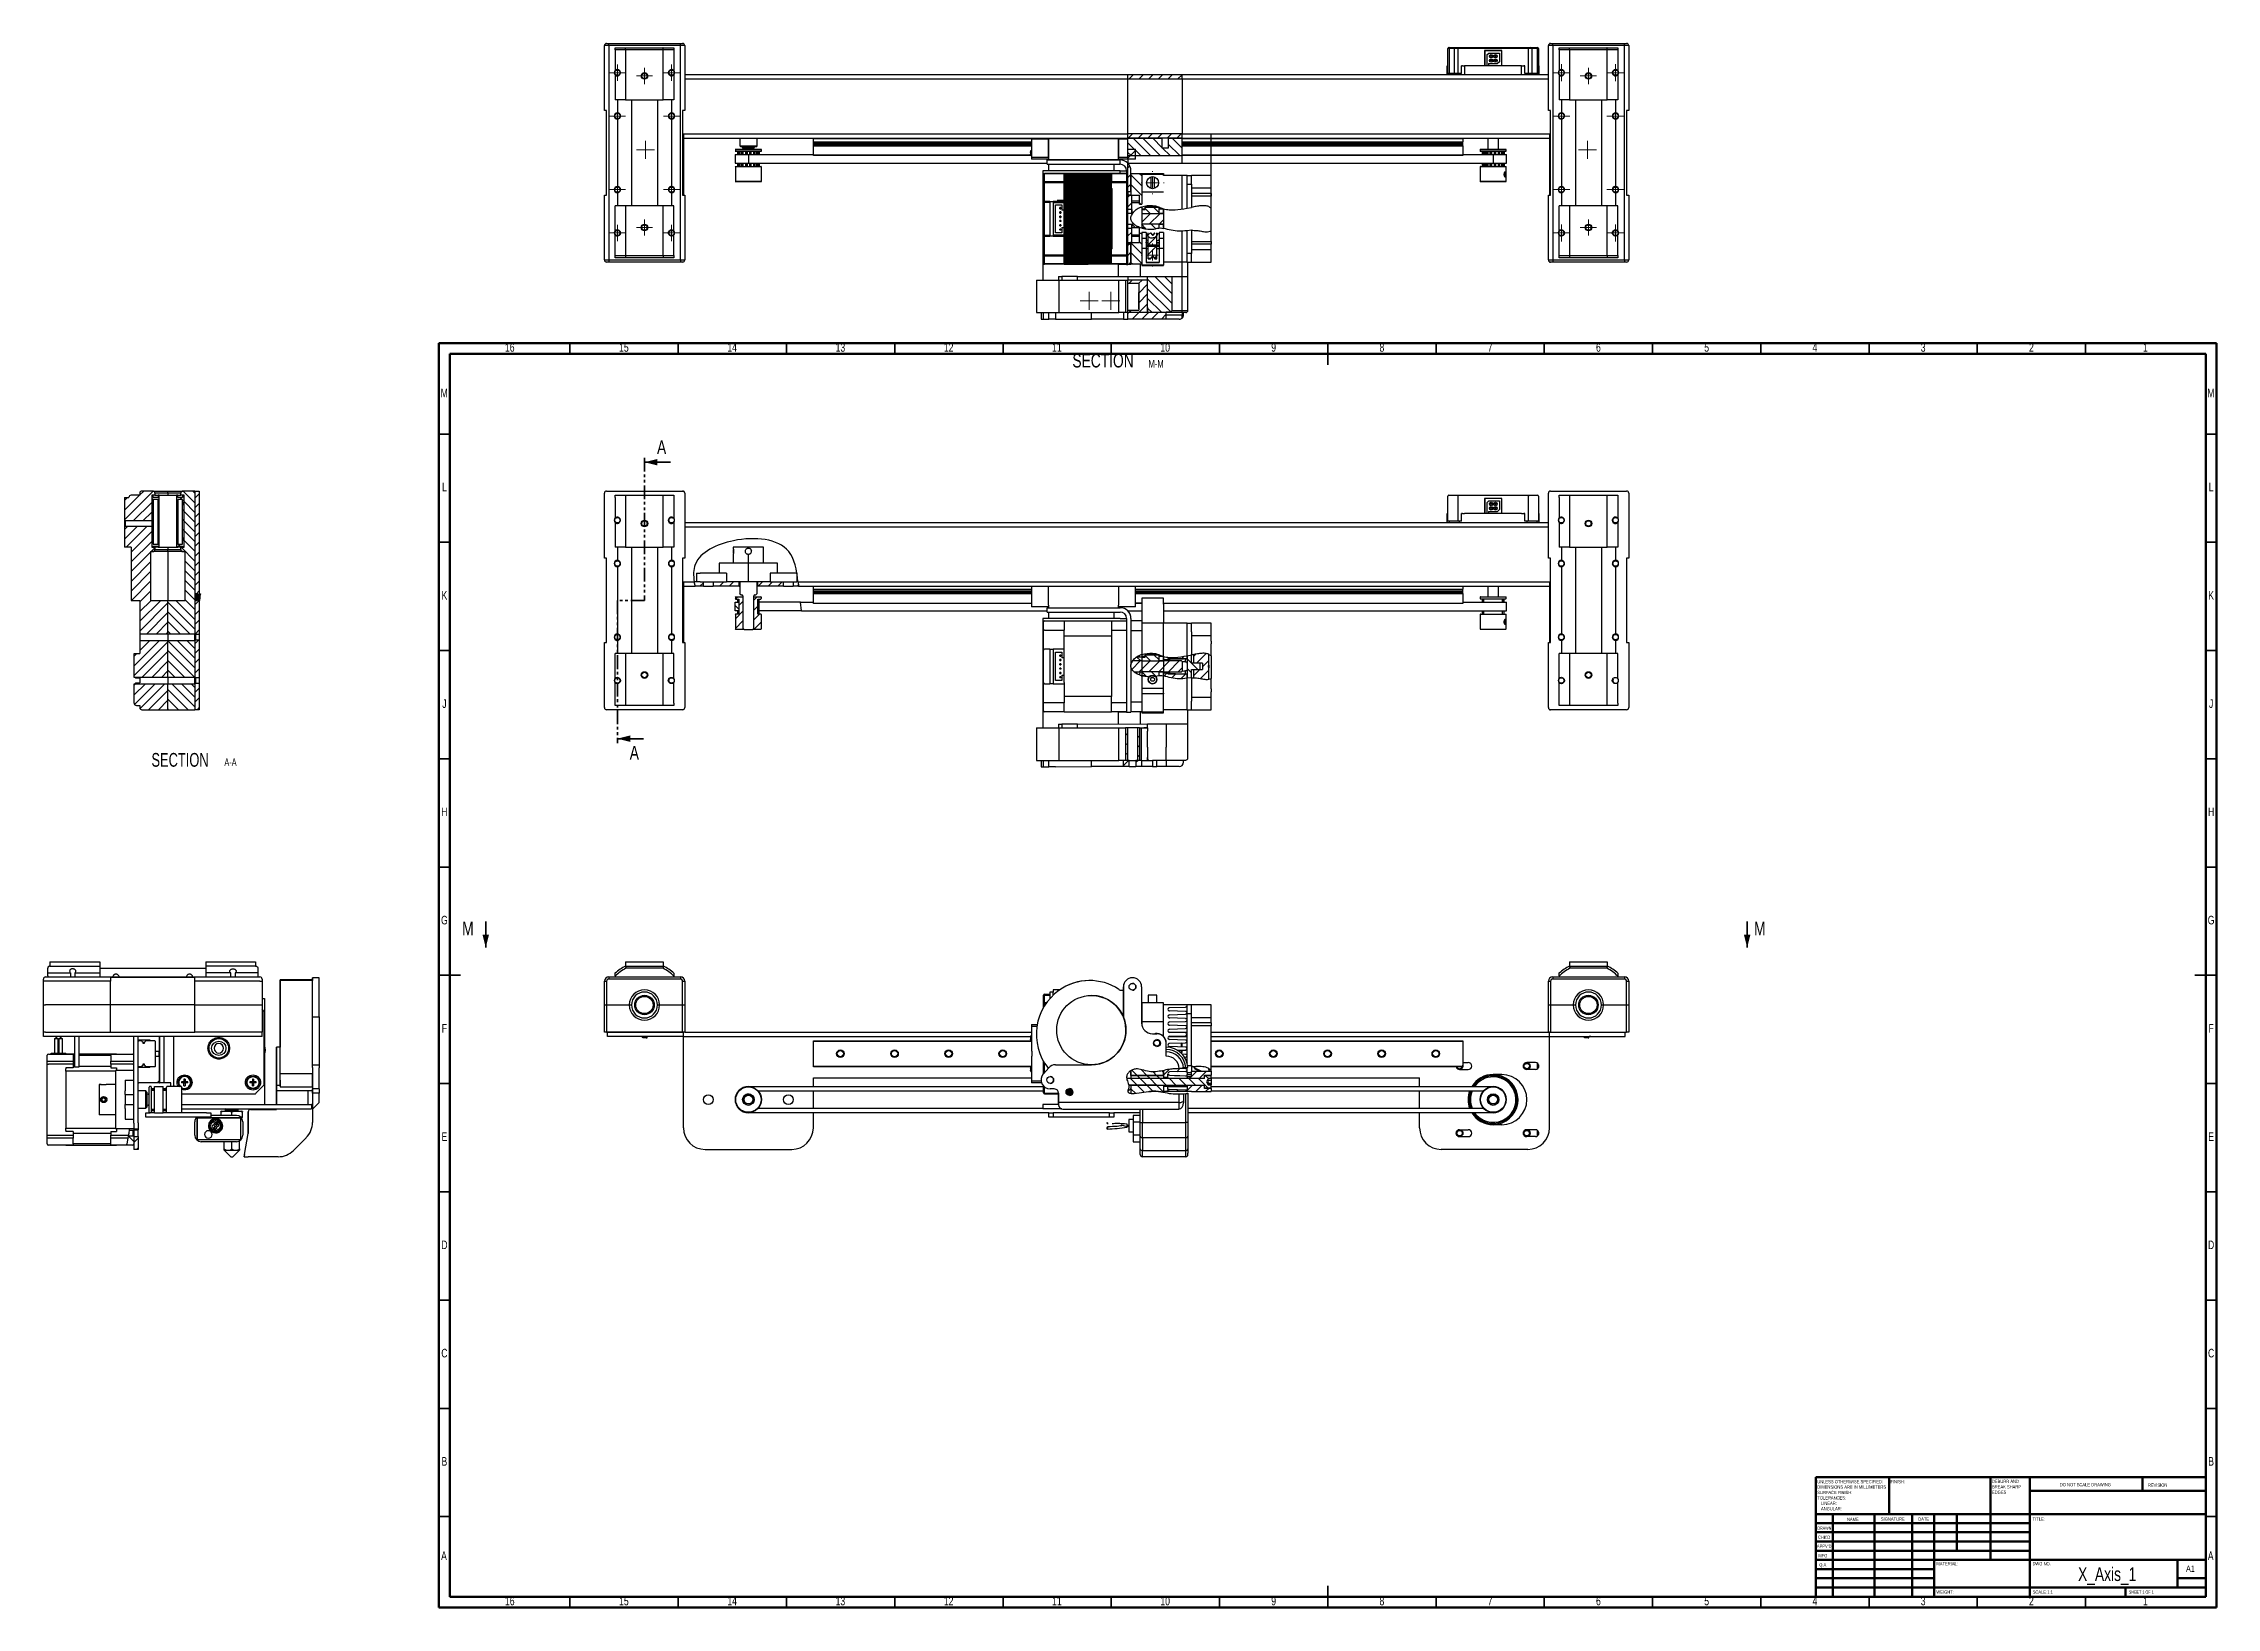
# Model space of a CAD drawing. Header units: millimetres. Extents: x -168 to 836, y 5 to 727.
import ezdxf

# ---------------------------------------------------------------- set-up
doc = ezdxf.new("R2010")
doc.units = ezdxf.units.MM
doc.linetypes.add('PHANTOM', pattern=[12.7, 6.35, -1.27, 1.27, -1.27, 1.27, -1.27])
doc.styles.add('SLDTEXTSTYLE0', font='TXT', dxfattribs={"width": 0.75})
doc.styles.add('SLDTEXTSTYLE1', font='TXT', dxfattribs={"width": 0.686449})
doc.styles.add('SLDTEXTSTYLE2', font='TXT', dxfattribs={"width": 0.6875})
doc.styles.add('SLDTEXTSTYLE3', font='TXT', dxfattribs={"width": 0.7})

msp = doc.modelspace()

# ---------------------------------------------------------------- texts
at = {"color": 7, "linetype": 'Continuous', "lineweight": 0}
for s, insert, char_height, attachment_point, style in [('16', (47.7, 589), 3.97, 2, 'SLDTEXTSTYLE0'), ('15', (100.4, 589), 3.97, 2, 'SLDTEXTSTYLE0'), ('14', (150.4, 589), 3.97, 2, 'SLDTEXTSTYLE0'), ('13', (200.4, 589), 3.97, 2, 'SLDTEXTSTYLE0'), ('12', (250.4, 589), 3.97, 2, 'SLDTEXTSTYLE0'), ('11', (300.4, 589), 3.97, 2, 'SLDTEXTSTYLE0'), ('10', (350.4, 589), 3.97, 2, 'SLDTEXTSTYLE0'), ('9', (400.5, 589), 3.97, 2, 'SLDTEXTSTYLE0'), ('8', (450.5, 589), 3.97, 2, 'SLDTEXTSTYLE0'), ('7', (500.5, 589), 3.97, 2, 'SLDTEXTSTYLE0'), ('6', (550.5, 589), 3.97, 2, 'SLDTEXTSTYLE0'), ('5', (600.5, 589), 3.97, 2, 'SLDTEXTSTYLE0'), ('4', (650.5, 589), 3.97, 2, 'SLDTEXTSTYLE0'), ('3', (700.5, 589), 3.97, 2, 'SLDTEXTSTYLE0'), ('2', (750.5, 589), 3.97, 2, 'SLDTEXTSTYLE0'), ('1', (803.2, 589), 3.97, 2, 'SLDTEXTSTYLE0'), ('M', (17.4, 568), 3.97, 2, 'SLDTEXTSTYLE0'), ('M', (833.4, 568), 3.97, 2, 'SLDTEXTSTYLE0'), ('L', (17.5, 524.5), 3.97, 2, 'SLDTEXTSTYLE0'), ('L', (833.5, 524.5), 3.97, 2, 'SLDTEXTSTYLE0'), ('K', (17.5, 474.5), 3.97, 2, 'SLDTEXTSTYLE0'), ('K', (833.5, 474.5), 3.97, 2, 'SLDTEXTSTYLE0'), ('J', (17.5, 424.5), 3.97, 2, 'SLDTEXTSTYLE0'), ('J', (833.5, 424.5), 3.97, 2, 'SLDTEXTSTYLE0'), ('H', (17.5, 374.5), 3.97, 2, 'SLDTEXTSTYLE0'), ('H', (833.5, 374.5), 3.97, 2, 'SLDTEXTSTYLE0'), ('G', (17.5, 324.5), 3.97, 2, 'SLDTEXTSTYLE0'), ('G', (833.5, 324.5), 3.97, 2, 'SLDTEXTSTYLE0'), ('F', (17.5, 274.5), 3.97, 2, 'SLDTEXTSTYLE0'), ('F', (833.5, 274.5), 3.97, 2, 'SLDTEXTSTYLE0'), ('E', (17.5, 224.5), 3.97, 2, 'SLDTEXTSTYLE0'), ('E', (833.5, 224.5), 3.97, 2, 'SLDTEXTSTYLE0'), ('D', (17.5, 174.5), 3.97, 2, 'SLDTEXTSTYLE0'), ('D', (833.5, 174.5), 3.97, 2, 'SLDTEXTSTYLE0'), ('C', (17.5, 124.5), 3.97, 2, 'SLDTEXTSTYLE0'), ('C', (833.5, 124.5), 3.97, 2, 'SLDTEXTSTYLE0'), ('B', (17.5, 74.5), 3.97, 2, 'SLDTEXTSTYLE0'), ('B', (833.5, 74.5), 3.97, 2, 'SLDTEXTSTYLE0'), ('FINISH:', (685.4, 63.9), 1.5, 1, 'SLDTEXTSTYLE0'), ('DO NOT SCALE DRAWING', (763.6, 62.5), 1.5, 1, 'SLDTEXTSTYLE0'), ('REVISION', (804.3, 62.3), 1.5, 1, 'SLDTEXTSTYLE0'), ('DRAWN', (651.6, 42.4), 1.5, 1, 'SLDTEXTSTYLE1'), ('NAME', (665.3, 46.5), 1.5, 1, 'SLDTEXTSTYLE0'), ('SIGNATURE', (681, 46.6), 1.5, 1, 'SLDTEXTSTYLE0'), ('DATE', (698.2, 46.6), 1.5, 1, 'SLDTEXTSTYLE0'), ('TITLE:', (751.1, 46.6), 1.5, 1, 'SLDTEXTSTYLE0'), ('A', (17.3, 30.9), 3.97, 2, 'SLDTEXTSTYLE0'), ("APPV'D", (651.4, 34.1), 1.5, 1, 'SLDTEXTSTYLE0'), ("CHK'D", (651.9, 38.2), 1.5, 1, 'SLDTEXTSTYLE0'), ('A', (833.3, 30.9), 3.97, 2, 'SLDTEXTSTYLE0'), ('MFG', (652.1, 29.7), 1.5, 1, 'SLDTEXTSTYLE0'), ('Q.A', (652.5, 25.5), 1.5, 1, 'SLDTEXTSTYLE0'), ('MATERIAL:', (706.6, 26), 1.5, 1, 'SLDTEXTSTYLE0'), ('DWG NO.', (751, 26), 1.5, 1, 'SLDTEXTSTYLE0'), ('X_Axis_1', (785.5, 23.6), 6.35, 2, 'SLDTEXTSTYLE0'), ('A1', (821.9, 24.4), 2.91, 1, 'SLDTEXTSTYLE0'), ('16', (47.7, 10), 3.97, 2, 'SLDTEXTSTYLE0'), ('13', (200.4, 10), 3.97, 2, 'SLDTEXTSTYLE0'), ('12', (250.4, 10), 3.97, 2, 'SLDTEXTSTYLE0'), ('10', (350.4, 10), 3.97, 2, 'SLDTEXTSTYLE0'), ('9', (400.5, 10), 3.97, 2, 'SLDTEXTSTYLE0'), ('8', (450.5, 10), 3.97, 2, 'SLDTEXTSTYLE0'), ('6', (550.5, 10), 3.97, 2, 'SLDTEXTSTYLE0'), ('3', (700.5, 10), 3.97, 2, 'SLDTEXTSTYLE0'), ('WEIGHT:', (706.6, 12.9), 1.5, 1, 'SLDTEXTSTYLE0'), ('2', (750.5, 10), 3.97, 2, 'SLDTEXTSTYLE0'), ('SCALE:1:1', (751.1, 12.9), 1.5, 1, 'SLDTEXTSTYLE0'), ('SHEET 1 OF 1', (795.5, 12.9), 1.5, 1, 'SLDTEXTSTYLE2'), ('15', (100.4, 10), 3.97, 2, 'SLDTEXTSTYLE0'), ('14', (150.4, 10), 3.97, 2, 'SLDTEXTSTYLE0'), ('11', (300.4, 10), 3.97, 2, 'SLDTEXTSTYLE0'), ('7', (500.5, 10), 3.97, 2, 'SLDTEXTSTYLE0'), ('5', (600.5, 10), 3.97, 2, 'SLDTEXTSTYLE0'), ('4', (650.5, 10), 3.97, 2, 'SLDTEXTSTYLE0'), ('1', (803.2, 10), 3.97, 2, 'SLDTEXTSTYLE0')]:
    msp.add_mtext(s, dxfattribs=dict(at, insert=insert, char_height=char_height, attachment_point=attachment_point, style=style))
at = {"color": 7, "linetype": 'Continuous', "char_height": 6.35, "attachment_point": 1, "style": 'SLDTEXTSTYLE0'}
for s, insert in [('A', (115.7, 544.1)), ('A', (103.1, 403)), ('M', (25.7, 321.8)), ('M', (622.4, 321.8))]:
    msp.add_mtext(s, dxfattribs=dict(at, insert=insert))

# ---------------------------------------------------------------- blocks, each defined once
blk = doc.blocks.new('SW_NOTE_0')
at = {"color": 0, "linetype": 'Continuous', "lineweight": 0, "char_height": 1.5, "attachment_point": 1, "style": 'SLDTEXTSTYLE0'}
for s, insert in [('UNLESS OTHERWISE SPECIFIED:', (0, 1.9)), ('TOLERANCES:', (0, -5.6)), ('DIMENSIONS ARE IN MILLIMETERS', (0, -0.6)), ('SURFACE FINISH:', (0, -3.1)), ('LINEAR:', (1.7, -8.1)), ('ANGULAR:', (1.7, -10.6))]:
    blk.add_mtext(s, dxfattribs=dict(at, insert=insert))
blk = doc.blocks.new('SW_NOTE_1')
at = {"color": 0, "linetype": 'Continuous', "lineweight": 0, "char_height": 1.5, "attachment_point": 1, "style": 'SLDTEXTSTYLE0'}
for s, insert in [('DEBURR AND', (0, 1.9)), ('BREAK SHARP', (0, -0.6)), ('EDGES', (0, -3.1))]:
    blk.add_mtext(s, dxfattribs=dict(at, insert=insert))
blk = doc.blocks.new('SW_NOTE_2')
at = {"color": 0, "linetype": 'Continuous', "lineweight": 0, "attachment_point": 2, "style": 'SLDTEXTSTYLE3'}
for s, insert, char_height in [('SECTION', (14.9, 8.2), 6.35), ('A-A', (38.2, 5.7), 3.5)]:
    blk.add_mtext(s, dxfattribs=dict(at, insert=insert, char_height=char_height))
blk = doc.blocks.new('SW_NOTE_3')
at = {"color": 0, "linetype": 'Continuous', "lineweight": 0, "attachment_point": 2, "style": 'SLDTEXTSTYLE0'}
for s, insert, char_height in [('SECTION', (17.4, 8.2), 6.35), ('M-M', (41.9, 5.3), 3.5)]:
    blk.add_mtext(s, dxfattribs=dict(at, insert=insert, char_height=char_height))
blk = doc.blocks.new('SW_CENTERMARKSYMBOL_0')
at = {"color": 0, "linetype": 'Continuous', "lineweight": 0}
for p, q in [((-2.5, 0), (-3.95, 0)), ((0, 0), (-2.5, 0)), ((0, 2.5), (0, 3.95)), ((0, 0), (0, 2.5)), ((0, 0), (0, -2.5)), ((0, 0), (2.5, 0)), ((2.5, 0), (3.95, 0)), ((0, -2.5), (0, -3.95))]:
    blk.add_line(p, q, dxfattribs=at)
blk = doc.blocks.new('SW_CENTERMARKSYMBOL_1')
at = {"color": 0, "linetype": 'Continuous', "lineweight": 0}
for p, q in [((-2.5, 0), (-3.95, 0)), ((0, 0), (-2.5, 0)), ((0, 2.5), (0, 3.95)), ((0, 0), (0, 2.5)), ((0, 0), (0, -2.5)), ((0, 0), (2.5, 0)), ((2.5, 0), (3.95, 0)), ((0, -2.5), (0, -3.95))]:
    blk.add_line(p, q, dxfattribs=at)
blk = doc.blocks.new('SW_CENTERMARKSYMBOL_2')
at = {"color": 0, "linetype": 'Continuous', "lineweight": 0}
for p, q in [((-2.5, 0), (-3.95, 0)), ((0, 0), (-2.5, 0)), ((0, 2.5), (0, 3.95)), ((0, 0), (0, 2.5)), ((0, 0), (0, -2.5)), ((0, 0), (2.5, 0)), ((2.5, 0), (3.95, 0)), ((0, -2.5), (0, -3.95))]:
    blk.add_line(p, q, dxfattribs=at)
blk = doc.blocks.new('SW_CENTERMARKSYMBOL_3')
at = {"color": 0, "linetype": 'Continuous', "lineweight": 0}
for p, q in [((-2.5, 0), (-3.95, 0)), ((0, 0), (-2.5, 0)), ((0, 2.5), (0, 3.95)), ((0, 0), (0, 2.5)), ((0, 0), (0, -2.5)), ((0, 0), (2.5, 0)), ((2.5, 0), (3.95, 0)), ((0, -2.5), (0, -3.95))]:
    blk.add_line(p, q, dxfattribs=at)
blk = doc.blocks.new('SW_CENTERMARKSYMBOL_4')
at = {"color": 0, "linetype": 'Continuous', "lineweight": 0}
for p, q in [((-2.5, 0), (-3.95, 0)), ((0, 0), (-2.5, 0)), ((0, 2.5), (0, 3.95)), ((0, 0), (0, 2.5)), ((0, 0), (0, -2.5)), ((0, 0), (2.5, 0)), ((2.5, 0), (3.95, 0)), ((0, -2.5), (0, -3.95))]:
    blk.add_line(p, q, dxfattribs=at)
blk = doc.blocks.new('SW_CENTERMARKSYMBOL_5')
at = {"color": 0, "linetype": 'Continuous', "lineweight": 0}
for p, q in [((-2.5, 0), (-3.95, 0)), ((0, 0), (-2.5, 0)), ((0, 2.5), (0, 3.95)), ((0, 0), (0, 2.5)), ((0, 0), (0, -2.5)), ((0, 0), (2.5, 0)), ((2.5, 0), (3.95, 0)), ((0, -2.5), (0, -3.95))]:
    blk.add_line(p, q, dxfattribs=at)
blk = doc.blocks.new('SW_CENTERMARKSYMBOL_6')
at = {"color": 0, "linetype": 'Continuous', "lineweight": 0}
for p, q in [((-2.5, 0), (-3.95, 0)), ((0, 0), (-2.5, 0)), ((0, 2.5), (0, 3.95)), ((0, 0), (0, 2.5)), ((0, 0), (0, -2.5)), ((0, 0), (2.5, 0)), ((2.5, 0), (3.95, 0)), ((0, -2.5), (0, -3.95))]:
    blk.add_line(p, q, dxfattribs=at)
blk = doc.blocks.new('SW_CENTERMARKSYMBOL_7')
at = {"color": 0, "linetype": 'Continuous', "lineweight": 0}
for p, q in [((-2.5, 0), (-3.95, 0)), ((0, 0), (-2.5, 0)), ((0, 2.5), (0, 3.95)), ((0, 0), (0, 2.5)), ((0, 0), (0, -2.5)), ((0, 0), (2.5, 0)), ((2.5, 0), (3.95, 0)), ((0, -2.5), (0, -3.95))]:
    blk.add_line(p, q, dxfattribs=at)
blk = doc.blocks.new('SW_CENTERMARKSYMBOL_8')
at = {"color": 0, "linetype": 'Continuous', "lineweight": 0}
for p, q in [((-2.5, 0), (-4.15, 0)), ((0, 0), (-2.5, 0)), ((0, 2.5), (0, 4.15)), ((0, 0), (0, 2.5)), ((0, 0), (0, -2.5)), ((0, 0), (2.5, 0)), ((2.5, 0), (4.15, 0)), ((0, -2.5), (0, -4.15))]:
    blk.add_line(p, q, dxfattribs=at)
blk = doc.blocks.new('SW_CENTERMARKSYMBOL_9')
at = {"color": 0, "linetype": 'Continuous', "lineweight": 0}
for p, q in [((-2.5, 0), (-4.15, 0)), ((0, 0), (-2.5, 0)), ((0, 2.5), (0, 4.15)), ((0, 0), (0, 2.5)), ((0, 0), (0, -2.5)), ((0, 0), (2.5, 0)), ((2.5, 0), (4.15, 0)), ((0, -2.5), (0, -4.15))]:
    blk.add_line(p, q, dxfattribs=at)
blk = doc.blocks.new('SW_CENTERMARKSYMBOL_10')
at = {"color": 0, "linetype": 'Continuous', "lineweight": 0}
for p, q in [((-2.5, 0), (-4.15, 0)), ((0, 0), (-2.5, 0)), ((0, 2.5), (0, 4.15)), ((0, 0), (0, 2.5)), ((0, 0), (0, -2.5)), ((0, 0), (2.5, 0)), ((2.5, 0), (4.15, 0)), ((0, -2.5), (0, -4.15))]:
    blk.add_line(p, q, dxfattribs=at)
blk = doc.blocks.new('SW_CENTERMARKSYMBOL_11')
at = {"color": 0, "linetype": 'Continuous', "lineweight": 0}
for p, q in [((-2.5, 0), (-4.15, 0)), ((0, 0), (-2.5, 0)), ((0, 2.5), (0, 4.15)), ((0, 0), (0, 2.5)), ((0, 0), (0, -2.5)), ((0, 0), (2.5, 0)), ((2.5, 0), (4.15, 0)), ((0, -2.5), (0, -4.15))]:
    blk.add_line(p, q, dxfattribs=at)
blk = doc.blocks.new('SW_CENTERMARKSYMBOL_15')
at = {"color": 0, "linetype": 'Continuous', "lineweight": 0}
for p, q in [((-5, 0), (-5.3, 0)), ((0, 0), (-2.5, 0)), ((0, 5), (0, 5.3)), ((0, 0), (0, 2.5)), ((0, 0), (0, -2.5)), ((0, 0), (2.5, 0)), ((5, 0), (5.3, 0)), ((0, -5), (0, -5.3))]:
    blk.add_line(p, q, dxfattribs=at)
blk = doc.blocks.new('SW_CENTERMARKSYMBOL_16')
at = {"color": 0, "linetype": 'Continuous', "lineweight": 0}
for p, q in [((-5, 0), (-5.3, 0)), ((0, 0), (-2.5, 0)), ((0, 5), (0, 5.3)), ((0, 0), (0, 2.5)), ((0, 0), (0, -2.5)), ((0, 0), (2.5, 0)), ((5, 0), (5.3, 0)), ((0, -5), (0, -5.3))]:
    blk.add_line(p, q, dxfattribs=at)
blk = doc.blocks.new('SW_CENTERMARKSYMBOL_17')
at = {"color": 0, "linetype": 'Continuous', "lineweight": 0}
for p, q in [((-2.5, 0), (-3.75, 0)), ((0, 0), (-2.5, 0)), ((0, 2.5), (0, 3.75)), ((0, 0), (0, 2.5)), ((0, 0), (0, -2.5)), ((0, 0), (2.5, 0)), ((2.5, 0), (3.75, 0)), ((0, -2.5), (0, -3.75))]:
    blk.add_line(p, q, dxfattribs=at)
blk = doc.blocks.new('SW_CENTERMARKSYMBOL_18')
at = {"color": 0, "linetype": 'Continuous', "lineweight": 0}
for p, q in [((-2.5, 0), (-3.75, 0)), ((0, 0), (-2.5, 0)), ((0, 2.5), (0, 3.75)), ((0, 0), (0, 2.5)), ((0, 0), (0, -2.5)), ((0, 0), (2.5, 0)), ((2.5, 0), (3.75, 0)), ((0, -2.5), (0, -3.75))]:
    blk.add_line(p, q, dxfattribs=at)
blk = doc.blocks.new('SW_CENTERMARKSYMBOL_19')
at = {"color": 0, "linetype": 'Continuous', "lineweight": 0}
for p, q in [((-2.5, 0), (-4.15, 0)), ((0, 0), (-2.5, 0)), ((0, 2.5), (0, 4.15)), ((0, 0), (0, 2.5)), ((0, 0), (0, -2.5)), ((0, 0), (2.5, 0)), ((2.5, 0), (4.15, 0)), ((0, -2.5), (0, -4.15))]:
    blk.add_line(p, q, dxfattribs=at)
blk = doc.blocks.new('SW_CENTERMARKSYMBOL_20')
at = {"color": 0, "linetype": 'Continuous', "lineweight": 0}
for p, q in [((-2.5, 0), (-3.75, 0)), ((0, 0), (-2.5, 0)), ((0, 2.5), (0, 3.75)), ((0, 0), (0, 2.5)), ((0, 0), (0, -2.5)), ((0, 0), (2.5, 0)), ((2.5, 0), (3.75, 0)), ((0, -2.5), (0, -3.75))]:
    blk.add_line(p, q, dxfattribs=at)
blk = doc.blocks.new('SW_CENTERMARKSYMBOL_21')
at = {"color": 0, "linetype": 'Continuous', "lineweight": 0}
for p, q in [((-2.5, 0), (-3.75, 0)), ((0, 0), (-2.5, 0)), ((0, 2.5), (0, 3.75)), ((0, 0), (0, 2.5)), ((0, 0), (0, -2.5)), ((0, 0), (2.5, 0)), ((2.5, 0), (3.75, 0)), ((0, -2.5), (0, -3.75))]:
    blk.add_line(p, q, dxfattribs=at)
blk = doc.blocks.new('SW_CENTERMARKSYMBOL_22')
at = {"color": 0, "linetype": 'Continuous', "lineweight": 0}
for p, q in [((-2.5, 0), (-3.75, 0)), ((0, 0), (-2.5, 0)), ((0, 2.5), (0, 3.75)), ((0, 0), (0, 2.5)), ((0, 0), (0, -2.5)), ((0, 0), (2.5, 0)), ((2.5, 0), (3.75, 0)), ((0, -2.5), (0, -3.75))]:
    blk.add_line(p, q, dxfattribs=at)
blk = doc.blocks.new('SW_CENTERMARKSYMBOL_23')
at = {"color": 0, "linetype": 'Continuous', "lineweight": 0}
for p, q in [((-2.5, 0), (-3.75, 0)), ((0, 0), (-2.5, 0)), ((0, 2.5), (0, 3.75)), ((0, 0), (0, 2.5)), ((0, 0), (0, -2.5)), ((0, 0), (2.5, 0)), ((2.5, 0), (3.75, 0)), ((0, -2.5), (0, -3.75))]:
    blk.add_line(p, q, dxfattribs=at)
blk = doc.blocks.new('SW_CENTERMARKSYMBOL_24')
at = {"color": 0, "linetype": 'Continuous', "lineweight": 0}
for p, q in [((-2.5, 0), (-4.15, 0)), ((0, 0), (-2.5, 0)), ((0, 2.5), (0, 4.15)), ((0, 0), (0, 2.5)), ((0, 0), (0, -2.5)), ((0, 0), (2.5, 0)), ((2.5, 0), (4.15, 0)), ((0, -2.5), (0, -4.15))]:
    blk.add_line(p, q, dxfattribs=at)
blk = doc.blocks.new('SW_CENTERMARKSYMBOL_25')
at = {"color": 0, "linetype": 'Continuous', "lineweight": 0}
for p, q in [((-2.5, 0), (-3.75, 0)), ((0, 0), (-2.5, 0)), ((0, 2.5), (0, 3.75)), ((0, 0), (0, 2.5)), ((0, 0), (0, -2.5)), ((0, 0), (2.5, 0)), ((2.5, 0), (3.75, 0)), ((0, -2.5), (0, -3.75))]:
    blk.add_line(p, q, dxfattribs=at)
blk = doc.blocks.new('SW_CENTERMARKSYMBOL_26')
at = {"color": 0, "linetype": 'Continuous', "lineweight": 0}
for p, q in [((-2.5, 0), (-3.75, 0)), ((0, 0), (-2.5, 0)), ((0, 2.5), (0, 3.75)), ((0, 0), (0, 2.5)), ((0, 0), (0, -2.5)), ((0, 0), (2.5, 0)), ((2.5, 0), (3.75, 0)), ((0, -2.5), (0, -3.75))]:
    blk.add_line(p, q, dxfattribs=at)
blk = doc.blocks.new('SW_CENTERMARKSYMBOL_27')
at = {"color": 0, "linetype": 'Continuous', "lineweight": 0}
for p, q in [((-2.5, 0), (-3.75, 0)), ((0, 0), (-2.5, 0)), ((0, 2.5), (0, 3.75)), ((0, 0), (0, 2.5)), ((0, 0), (0, -2.5)), ((0, 0), (2.5, 0)), ((2.5, 0), (3.75, 0)), ((0, -2.5), (0, -3.75))]:
    blk.add_line(p, q, dxfattribs=at)
blk = doc.blocks.new('SW_CENTERMARKSYMBOL_28')
at = {"color": 0, "linetype": 'Continuous', "lineweight": 0}
for p, q in [((-2.5, 0), (-3.75, 0)), ((0, 0), (-2.5, 0)), ((0, 2.5), (0, 3.75)), ((0, 0), (0, 2.5)), ((0, 0), (0, -2.5)), ((0, 0), (2.5, 0)), ((2.5, 0), (3.75, 0)), ((0, -2.5), (0, -3.75))]:
    blk.add_line(p, q, dxfattribs=at)
blk = doc.blocks.new('SW_CENTERMARKSYMBOL_29')
at = {"color": 0, "linetype": 'Continuous', "lineweight": 0}
for p, q in [((-2.5, 0), (-3.75, 0)), ((0, 0), (-2.5, 0)), ((0, 2.5), (0, 3.75)), ((0, 0), (0, 2.5)), ((0, 0), (0, -2.5)), ((0, 0), (2.5, 0)), ((2.5, 0), (3.75, 0)), ((0, -2.5), (0, -3.75))]:
    blk.add_line(p, q, dxfattribs=at)
blk = doc.blocks.new('SW_CENTERMARKSYMBOL_30')
at = {"color": 0, "linetype": 'Continuous', "lineweight": 0}
for p, q in [((-2.5, 0), (-3.75, 0)), ((0, 0), (-2.5, 0)), ((0, 2.5), (0, 3.75)), ((0, 0), (0, 2.5)), ((0, 0), (0, -2.5)), ((0, 0), (2.5, 0)), ((2.5, 0), (3.75, 0)), ((0, -2.5), (0, -3.75))]:
    blk.add_line(p, q, dxfattribs=at)

# ---------------------------------------------------------------- hatches: boundary and pattern name
at = {"linetype": 'Continuous', "lineweight": 18}
h = msp.add_hatch(dxfattribs=at)
h.set_pattern_fill('ANSI31', style=0)
h.paths.add_polyline_path([(333.2, 713), (333.2, 711), (358.2, 711), (358.2, 713)], flags=0)
h = msp.add_hatch(dxfattribs=at)
h.set_pattern_fill('ANSI31', style=0)
h.paths.add_polyline_path([(358.2, 683.6), (358.2, 685.6), (333.2, 685.6), (333.2, 683.6)], flags=0)
h = msp.add_hatch(dxfattribs=at)
h.set_pattern_fill('ANSI31', angle=90, style=0)
h.paths.add_polyline_path([(333.2, 683.6), (333.2, 675.6), (358.2, 675.6), (358.2, 683.6), (351.8, 683.6), (351.8, 679.1), (349, 679.1), (349, 683.6)], flags=0)
h = msp.add_hatch(dxfattribs=at)
h.set_pattern_fill('ANSI31', style=0)
h.paths.add_polyline_path([(333.2, 674), (336.7, 674), (336.7, 677.8), (336.5, 677.8), (336.5, 678.2), (336.7, 678.2), (336.7, 678.6), (333.2, 678.6)], flags=0)
h = msp.add_hatch(dxfattribs=at)
h.set_pattern_fill('ANSI31', style=0)
edge = h.paths.add_edge_path(flags=0)
edge.add_line((333.2, 658.9), (334.6, 658.9))
edge.add_line((334.6, 658.9), (334.6, 668.6))
edge.add_arc((329.6, 668.6), 5, 0, 44.6376)
edge.add_line((333.2, 672.1), (333.2, 658.9))
h = msp.add_hatch(dxfattribs=at)
h.set_pattern_fill('ANSI31', angle=90, style=0)
h.paths.add_polyline_path([(334.6, 667.4), (334.6, 657.4), (338.6, 657.4), (338.6, 653.2), (339.6, 653.2), (339.6, 667.4)], flags=0)
h = msp.add_hatch(dxfattribs=at)
h.set_pattern_fill('ANSI31', style=0)
edge = h.paths.add_edge_path(flags=0)
edge.add_line((333.2, 657.4), (333.2, 650.9))
edge.add_line((333.2, 650.9), (334.8, 650.9))
edge.add_line((334.8, 650.9), (334.8, 657))
edge.add_spline(control_points=[(334.8, 657), (334.8, 657.1), (334.8, 657.1), (334.8, 657.1), (334.8, 657.2), (334.8, 657.2), (334.7, 657.2), (334.7, 657.3), (334.7, 657.3), (334.7, 657.3), (334.6, 657.4), (334.6, 657.4), (334.5, 657.4), (334.5, 657.4), (334.5, 657.4), (334.4, 657.4)], knot_values=[0, 0, 0, 0, 0.000088, 0.000088, 0.000088, 0.000224, 0.000224, 0.000224, 0.000359, 0.000359, 0.000359, 0.000495, 0.000495, 0.000495, 0.00063, 0.00063, 0.00063, 0.00063], weights=[1, 1, 1, 1, 1, 1, 1, 1, 1, 1, 1, 1, 1, 1, 1, 1], degree=3, periodic=0)
edge.add_line((334.4, 657.4), (333.2, 657.4))
h = msp.add_hatch(dxfattribs=at)
h.set_pattern_fill('ANSI31', angle=90, style=0)
edge = h.paths.add_edge_path(flags=0)
edge.add_line((335.1, 642.2), (337.5, 642.2))
edge.add_ellipse((338, 646), major_axis=(0, 4.04), ratio=0.309646, start_angle=120.27, end_angle=159.725, ccw=False)
edge.add_line((336.9, 643.9), (335.1, 643.9))
edge.add_line((335.1, 643.9), (335.1, 642.2))
h = msp.add_hatch(dxfattribs=at)
h.set_pattern_fill('ANSI31', angle=90, style=0)
h.paths.add_polyline_path([(347.5, 642.2), (347.6, 642.2), (347.6, 643.9), (339, 643.9), (339, 643.9), (339, 643.9), (339, 643.8), (339, 643.8), (339, 643.8), (339, 643.7), (339, 643.7), (339, 643.6), (339, 643.6), (339, 643.6), (339, 643.5), (339, 643.5), (338.9, 643.5), (338.9, 643.4), (338.9, 643.4), (338.9, 643.4), (338.9, 643.3), (338.9, 643.3), (338.9, 643.3), (338.9, 643.2), (338.9, 643.2), (338.9, 643.2), (338.9, 643.1), (338.8, 643.1), (338.8, 643.1), (338.8, 643.1), (338.8, 643), (338.8, 643), (338.8, 643), (338.8, 642.9), (338.8, 642.9), (338.8, 642.9), (338.8, 642.9), (338.7, 642.8), (338.7, 642.8), (338.7, 642.8), (338.7, 642.7), (338.7, 642.7), (338.7, 642.7), (338.7, 642.7), (338.7, 642.6), (338.7, 642.6), (338.6, 642.6), (338.6, 642.6), (338.6, 642.5), (338.6, 642.5), (338.6, 642.5), (338.6, 642.5), (338.6, 642.5), (338.6, 642.4), (338.6, 642.4), (338.5, 642.4), (338.5, 642.4), (338.5, 642.4), (338.5, 642.3), (338.5, 642.3), (338.5, 642.3), (338.5, 642.3), (338.5, 642.3), (338.4, 642.2), (339.6, 642.2), (339.6, 642.2), (338.4, 642.2), (338.4, 642.2), (341.1, 642.2), (341.1, 641.9), (341.2, 641.8), (341.3, 641.8), (341.5, 641.8), (341.6, 641.8), (341.7, 641.8), (341.8, 641.8), (341.9, 641.8), (342, 641.7), (342.1, 641.7), (342.3, 641.7), (342.4, 641.7), (342.5, 641.7), (342.6, 641.7), (342.7, 641.7), (342.8, 641.7), (343, 641.7), (343.1, 641.7), (343.2, 641.7), (343.3, 641.7), (343.4, 641.7), (343.5, 641.7), (343.6, 641.7), (343.8, 641.7), (343.9, 641.7), (344, 641.7), (344.1, 641.7), (344.2, 641.7), (344.3, 641.7), (344.5, 641.7), (344.6, 641.7), (344.7, 641.7), (344.8, 641.7), (344.9, 641.7), (345, 641.7), (345.1, 641.8), (345.3, 641.8), (345.4, 641.8), (345.5, 641.8), (345.6, 641.8), (345.7, 641.9), (345.8, 641.9), (345.9, 641.9), (346.1, 641.9), (346.2, 641.9), (346.3, 642), (346.4, 642), (346.5, 642), (346.6, 642), (346.7, 642), (346.9, 642.1), (347, 642.1), (347.1, 642.1), (347.2, 642.1), (347.3, 642.1), (347.4, 642.1)])
h = msp.add_hatch(dxfattribs=at)
h.set_pattern_fill('ANSI31', angle=90, style=0)
h.paths.add_polyline_path([(339.6, 650.7), (339.6, 648.9), (347.6, 648.9), (347.6, 651.8), (341.1, 651.8), (341.1, 650.7)])
h = msp.add_hatch(dxfattribs=at)
h.set_pattern_fill('ANSI31', style=0)
h.paths.add_polyline_path([(349.6, 643.9), (349.6, 648.9), (339.6, 648.9), (339.6, 643.9)])
h = msp.add_hatch(dxfattribs=at)
h.set_pattern_fill('ANSI31', style=0)
edge = h.paths.add_edge_path(flags=0)
edge.add_line((334.8, 635.8), (334.8, 641.9))
edge.add_line((334.8, 641.9), (333.2, 641.9))
edge.add_line((333.2, 641.9), (333.2, 635.4))
edge.add_line((333.2, 635.4), (334.4, 635.4))
edge.add_spline(control_points=[(334.4, 635.4), (334.4, 635.4), (334.5, 635.4), (334.5, 635.4), (334.5, 635.5), (334.6, 635.5), (334.6, 635.5), (334.7, 635.5), (334.7, 635.5), (334.7, 635.6), (334.7, 635.6), (334.8, 635.7), (334.8, 635.7), (334.8, 635.7), (334.8, 635.8), (334.8, 635.8)], knot_values=[0, 0, 0, 0, 0.000088, 0.000088, 0.000088, 0.000224, 0.000224, 0.000224, 0.000359, 0.000359, 0.000359, 0.000495, 0.000495, 0.000495, 0.00063, 0.00063, 0.00063, 0.00063], weights=[1, 1, 1, 1, 1, 1, 1, 1, 1, 1, 1, 1, 1, 1, 1, 1], degree=3, periodic=0)
h = msp.add_hatch(dxfattribs=at)
h.set_pattern_fill('ANSI31', style=0)
h.paths.add_polyline_path([(333.2, 625.3), (334.6, 625.3), (334.6, 634.9), (333.2, 634.9)], flags=0)
h = msp.add_hatch(dxfattribs=at)
h.set_pattern_fill('ANSI31', angle=90, style=0)
h.paths.add_polyline_path([(338.6, 639.7), (338.6, 635.4), (334.6, 635.4), (334.6, 625.4), (339.6, 625.4), (339.6, 639.7)], flags=0)
h = msp.add_hatch(dxfattribs=at)
h.set_pattern_fill('ANSI31', style=0)
edge = h.paths.add_edge_path(flags=0)
edge.add_spline(control_points=[(344.5, 638.9), (344.2, 639.2), (343.9, 639.5), (343.6, 639.9)], knot_values=[0.027166, 0.027166, 0.027166, 0.027166, 0.028502, 0.028502, 0.028502, 0.028502], weights=[1, 1, 1, 1], degree=3, periodic=0)
edge.add_line((343.6, 639.9), (342.6, 639.9))
edge.add_line((342.6, 639.9), (342.6, 634.4))
edge.add_line((342.6, 634.4), (346.6, 634.4))
edge.add_line((346.6, 634.4), (346.6, 639.9))
edge.add_line((346.6, 639.9), (345.6, 639.9))
edge.add_spline(control_points=[(345.6, 639.9), (345.3, 639.5), (345, 639.2), (344.8, 638.9)], knot_values=[0.014952, 0.014952, 0.014952, 0.014952, 0.016283, 0.016283, 0.016283, 0.016283], weights=[1, 1, 1, 1], degree=3, periodic=0)
edge.add_line((344.8, 638.9), (344.5, 638.9))
h = msp.add_hatch(dxfattribs=at)
h.set_pattern_fill('ANSI31', style=0)
edge = h.paths.add_edge_path(flags=0)
edge.add_spline(control_points=[(343.6, 628.1), (343.9, 628.5), (344.2, 628.8), (344.5, 629.1)], knot_values=[0.013998, 0.013998, 0.013998, 0.013998, 0.015329, 0.015329, 0.015329, 0.015329], weights=[1, 1, 1, 1], degree=3, periodic=0)
edge.add_line((344.5, 629.1), (344.8, 629.1))
edge.add_spline(control_points=[(344.8, 629.1), (345, 628.8), (345.3, 628.5), (345.6, 628.1)], knot_values=[0.028057, 0.028057, 0.028057, 0.028057, 0.02938, 0.02938, 0.02938, 0.02938], weights=[1, 1, 1, 1], degree=3, periodic=0)
edge.add_line((345.6, 628.1), (346.6, 628.1))
edge.add_line((346.6, 628.1), (346.6, 633.6))
edge.add_line((346.6, 633.6), (342.6, 633.6))
edge.add_line((342.6, 633.6), (342.6, 628.1))
edge.add_line((342.6, 628.1), (343.6, 628.1))
h = msp.add_hatch(dxfattribs=at)
h.set_pattern_fill('ANSI31', style=0)
h.paths.add_polyline_path([(333.2, 603.1), (342.3, 603.1), (342.3, 605.4), (342.3, 616.5), (342.3, 618.1), (333.2, 618.1), (333.2, 616.5), (338.2, 616.5), (338.2, 604.3), (333.2, 604.3)], flags=0)
h = msp.add_hatch(dxfattribs=at)
h.set_pattern_fill('ANSI31', angle=90, style=0)
edge = h.paths.add_edge_path(flags=0)
edge.add_ellipse((342.8, 603.6), major_axis=(0.5, 0), ratio=1, start_angle=180, end_angle=270)
edge.add_line((342.8, 603.1), (350.9, 603.1))
edge.add_line((350.9, 603.1), (350.9, 603.3))
edge.add_spline(control_points=[(350.9, 603.3), (350.9, 603.3), (350.9, 603.3), (351, 603.3), (351.6, 603.3), (352.2, 603.4), (352.8, 603.5), (353, 603.6), (353.1, 603.7), (353.3, 603.8), (353.3, 603.8), (353.4, 603.8), (353.4, 603.9), (353.5, 603.9), (353.5, 604), (353.5, 604), (353.5, 604), (353.5, 604.1), (353.5, 604.1), (353.5, 604.1), (353.5, 604.1), (353.5, 604.1)], knot_values=[0.006252, 0.006252, 0.006252, 0.006252, 0.006342, 0.006342, 0.006342, 0.008164, 0.008164, 0.008164, 0.008698, 0.008698, 0.008698, 0.008897, 0.008897, 0.008897, 0.009016, 0.009016, 0.009016, 0.009105, 0.009105, 0.009105, 0.009112, 0.009112, 0.009112, 0.009112], weights=[1, 1, 1, 1, 1, 1, 1, 1, 1, 1, 1, 1, 1, 1, 1, 1, 1, 1, 1, 1, 1, 1], degree=3, periodic=0)
edge.add_line((353.5, 604.1), (353.5, 619.8))
edge.add_line((353.5, 619.8), (342.3, 619.8))
edge.add_line((342.3, 619.8), (342.3, 603.6))
h = msp.add_hatch(dxfattribs=at)
h.set_pattern_fill('ANSI31', style=0)
h.paths.add_polyline_path([(350.9, 600.1), (350.9, 603.1), (333.2, 603.1), (333.2, 600.1)], flags=0)
h = msp.add_hatch(dxfattribs=at)
h.set_pattern_fill('ANSI31', style=0)
edge = h.paths.add_edge_path(flags=0)
edge.add_line((-116.2, 518.7), (-116.2, 519.7))
edge.add_spline(control_points=[(-116.2, 519.7), (-116.2, 519.7), (-116.2, 519.8), (-116.2, 519.9), (-116.2, 520), (-116.3, 520.1), (-116.3, 520.2), (-116.4, 520.3), (-116.5, 520.4), (-116.6, 520.4), (-116.6, 520.5), (-116.7, 520.6), (-116.8, 520.6), (-116.9, 520.6), (-117.1, 520.7), (-117.2, 520.7), (-117.2, 520.7), (-117.2, 520.7), (-117.2, 520.7)], knot_values=[0.006066, 0.006066, 0.006066, 0.006066, 0.006252, 0.006252, 0.006252, 0.006588, 0.006588, 0.006588, 0.006924, 0.006924, 0.006924, 0.00726, 0.00726, 0.00726, 0.007595, 0.007595, 0.007595, 0.007628, 0.007628, 0.007628, 0.007628], weights=[1, 1, 1, 1, 1, 1, 1, 1, 1, 1, 1, 1, 1, 1, 1, 1, 1, 1, 1], degree=3, periodic=0)
edge.add_line((-117.2, 520.7), (-122.2, 520.7))
edge.add_arc((-122.2, 519.7), 1, 90, 180)
edge.add_line((-123.2, 519.7), (-123.2, 518.7))
edge.add_line((-123.2, 518.7), (-127.2, 518.7))
edge.add_arc((-127.2, 517.7), 1, 90, 180)
edge.add_line((-128.2, 517.7), (-130.2, 517.7))
edge.add_line((-130.2, 517.7), (-130.2, 507.2))
edge.add_spline(control_points=[(-130.2, 507.2), (-130.1, 507.1), (-130, 507), (-129.9, 506.9)], knot_values=[0.002599, 0.002599, 0.002599, 0.002599, 0.002988, 0.002988, 0.002988, 0.002988], weights=[1, 1, 1, 1], degree=3, periodic=0)
edge.add_line((-129.9, 506.9), (-117.7, 506.9))
edge.add_line((-117.7, 506.9), (-117.7, 518.7))
edge.add_line((-117.7, 518.7), (-116.2, 518.7))
h = msp.add_hatch(dxfattribs=at)
h.set_pattern_fill('ANSI31', angle=90, style=0)
edge = h.paths.add_edge_path(flags=0)
edge.add_line((-114.2, 518.7), (-114.7, 518.7))
edge.add_line((-114.7, 518.7), (-114.7, 517.7))
edge.add_line((-114.7, 517.7), (-117, 517.7))
edge.add_line((-117, 517.7), (-117, 518.7))
edge.add_line((-117, 518.7), (-117.5, 518.7))
edge.add_spline(control_points=[(-117.5, 518.7), (-117.5, 518.6), (-117.6, 518.5), (-117.7, 518.4)], knot_values=[0.033647, 0.033647, 0.033647, 0.033647, 0.034004, 0.034004, 0.034004, 0.034004], weights=[1, 1, 1, 1], degree=3, periodic=0)
edge.add_line((-117.7, 518.4), (-117.7, 515.4))
edge.add_line((-117.7, 515.4), (-117.2, 515.4))
edge.add_line((-117.2, 515.4), (-117.2, 514.3))
edge.add_line((-117.2, 514.3), (-117.7, 514.3))
edge.add_line((-117.7, 514.3), (-117.7, 499))
edge.add_line((-117.7, 499), (-117.2, 499))
edge.add_line((-117.2, 499), (-117.2, 497.9))
edge.add_line((-117.2, 497.9), (-117.7, 497.9))
edge.add_line((-117.7, 497.9), (-117.7, 494.9))
edge.add_spline(control_points=[(-117.7, 494.9), (-117.6, 494.8), (-117.5, 494.8), (-117.5, 494.7)], knot_values=[0.01273, 0.01273, 0.01273, 0.01273, 0.013084, 0.013084, 0.013084, 0.013084], weights=[1, 1, 1, 1], degree=3, periodic=0)
edge.add_line((-117.5, 494.7), (-117, 494.7))
edge.add_line((-117, 494.7), (-117, 495.2))
edge.add_line((-117, 495.2), (-114.7, 495.2))
edge.add_line((-114.7, 495.2), (-114.7, 494.7))
edge.add_line((-114.7, 494.7), (-114.2, 494.7))
edge.add_line((-114.2, 494.7), (-114.2, 518.7))
h.paths.add_polyline_path([(-114.7, 496.2), (-117, 496.2), (-117, 516.7), (-114.7, 516.7)], flags=0)
h = msp.add_hatch(dxfattribs=at)
h.set_pattern_fill('ANSI31', angle=90, style=0)
edge = h.paths.add_edge_path(flags=0)
edge.add_line((-102.2, 492.7), (-102.2, 470.2))
edge.add_line((-102.2, 470.2), (-110.2, 470.2))
edge.add_line((-110.2, 470.2), (-110.2, 454.6))
edge.add_line((-110.2, 454.6), (-97.7, 454.6))
edge.add_line((-97.7, 454.6), (-97.7, 520.7))
edge.add_line((-97.7, 520.7), (-103.2, 520.7))
edge.add_spline(control_points=[(-103.2, 520.7), (-103.3, 520.7), (-103.4, 520.7), (-103.5, 520.6), (-103.6, 520.6), (-103.6, 520.6), (-103.7, 520.5), (-103.8, 520.5), (-103.9, 520.4), (-104, 520.3), (-104, 520.2), (-104.1, 520.1), (-104.1, 520), (-104.2, 519.9), (-104.2, 519.8), (-104.2, 519.7), (-104.2, 519.7), (-104.2, 519.7), (-104.2, 519.7)], knot_values=[0.005728, 0.005728, 0.005728, 0.005728, 0.006044, 0.006044, 0.006044, 0.006252, 0.006252, 0.006252, 0.006588, 0.006588, 0.006588, 0.006924, 0.006924, 0.006924, 0.00726, 0.00726, 0.00726, 0.00729, 0.00729, 0.00729, 0.00729], weights=[1, 1, 1, 1, 1, 1, 1, 1, 1, 1, 1, 1, 1, 1, 1, 1, 1, 1, 1], degree=3, periodic=0)
edge.add_line((-104.2, 519.7), (-104.2, 518.7))
edge.add_line((-104.2, 518.7), (-102.7, 518.7))
edge.add_line((-102.7, 518.7), (-102.7, 494.7))
edge.add_line((-102.7, 494.7), (-104.2, 494.7))
edge.add_line((-104.2, 494.7), (-104.2, 493.7))
edge.add_spline(control_points=[(-104.2, 493.7), (-104.2, 493.6), (-104.2, 493.5), (-104.2, 493.4), (-104.1, 493.3), (-104.1, 493.2), (-104.1, 493.2), (-104, 493.1), (-103.9, 493), (-103.9, 492.9), (-103.8, 492.8), (-103.7, 492.8), (-103.6, 492.7), (-103.5, 492.7), (-103.4, 492.7), (-103.2, 492.7), (-103.2, 492.7), (-103.2, 492.7), (-103.2, 492.7)], knot_values=[0.005736, 0.005736, 0.005736, 0.005736, 0.006044, 0.006044, 0.006044, 0.006252, 0.006252, 0.006252, 0.006588, 0.006588, 0.006588, 0.006924, 0.006924, 0.006924, 0.00726, 0.00726, 0.00726, 0.007299, 0.007299, 0.007299, 0.007299], weights=[1, 1, 1, 1, 1, 1, 1, 1, 1, 1, 1, 1, 1, 1, 1, 1, 1, 1, 1], degree=3, periodic=0)
edge.add_line((-103.2, 492.7), (-102.2, 492.7))
h = msp.add_hatch(dxfattribs=at)
h.set_pattern_fill('ANSI31', angle=90, style=0)
edge = h.paths.add_edge_path(flags=0)
edge.add_line((-103.5, 517.7), (-105.7, 517.7))
edge.add_line((-105.7, 517.7), (-105.7, 518.7))
edge.add_line((-105.7, 518.7), (-106.2, 518.7))
edge.add_line((-106.2, 518.7), (-106.2, 494.7))
edge.add_line((-106.2, 494.7), (-105.7, 494.7))
edge.add_line((-105.7, 494.7), (-105.7, 495.2))
edge.add_line((-105.7, 495.2), (-103.5, 495.2))
edge.add_line((-103.5, 495.2), (-103.5, 494.7))
edge.add_line((-103.5, 494.7), (-103, 494.7))
edge.add_spline(control_points=[(-103, 494.7), (-102.9, 494.8), (-102.8, 494.8), (-102.7, 494.9)], knot_values=[0.033647, 0.033647, 0.033647, 0.033647, 0.034004, 0.034004, 0.034004, 0.034004], weights=[1, 1, 1, 1], degree=3, periodic=0)
edge.add_line((-102.7, 494.9), (-102.7, 497.9))
edge.add_line((-102.7, 497.9), (-103.2, 497.9))
edge.add_line((-103.2, 497.9), (-103.2, 499))
edge.add_line((-103.2, 499), (-102.7, 499))
edge.add_line((-102.7, 499), (-102.7, 514.3))
edge.add_line((-102.7, 514.3), (-103.2, 514.3))
edge.add_line((-103.2, 514.3), (-103.2, 515.4))
edge.add_line((-103.2, 515.4), (-102.7, 515.4))
edge.add_line((-102.7, 515.4), (-102.7, 518.4))
edge.add_spline(control_points=[(-102.7, 518.4), (-102.8, 518.5), (-102.9, 518.6), (-103, 518.7)], knot_values=[0.01273, 0.01273, 0.01273, 0.01273, 0.013084, 0.013084, 0.013084, 0.013084], weights=[1, 1, 1, 1], degree=3, periodic=0)
edge.add_line((-103, 518.7), (-103.5, 518.7))
edge.add_line((-103.5, 518.7), (-103.5, 517.7))
h.paths.add_polyline_path([(-103.5, 496.2), (-105.7, 496.2), (-105.7, 516.7), (-103.5, 516.7)], flags=0)
h = msp.add_hatch(dxfattribs=at)
h.set_pattern_fill('ANSI31', style=0)
edge = h.paths.add_edge_path(flags=0)
edge.add_line((-97.3, 473.2), (-97.2, 473.2))
edge.add_spline(control_points=[(-97.2, 473.2), (-97.2, 473.1), (-97.1, 473.1), (-97.1, 473), (-97.1, 473), (-97.1, 472.9), (-97, 472.9), (-97, 472.9), (-97, 472.8), (-97, 472.8)], knot_values=[0, 0, 0, 0, 0.000206, 0.000206, 0.000206, 0.000328, 0.000328, 0.000328, 0.00045, 0.00045, 0.00045, 0.00045], weights=[1, 1, 1, 1, 1, 1, 1, 1, 1, 1], degree=3, periodic=0)
edge.add_line((-97, 472.8), (-96.8, 472.8))
edge.add_spline(control_points=[(-96.8, 472.8), (-96.8, 472.9), (-96.7, 472.9), (-96.7, 473), (-96.7, 473), (-96.7, 473), (-96.6, 473.1), (-96.6, 473.1), (-96.6, 473.2), (-96.6, 473.2)], knot_values=[0, 0, 0, 0, 0.000215, 0.000215, 0.000215, 0.000337, 0.000337, 0.000337, 0.00046, 0.00046, 0.00046, 0.00046], weights=[1, 1, 1, 1, 1, 1, 1, 1, 1, 1], degree=3, periodic=0)
edge.add_line((-96.6, 473.2), (-96.5, 473.2))
edge.add_spline(control_points=[(-96.5, 473.2), (-96.5, 473.1), (-96.4, 473.1), (-96.4, 473), (-96.4, 473), (-96.4, 472.9), (-96.3, 472.9), (-96.3, 472.9), (-96.3, 472.8), (-96.3, 472.8)], knot_values=[0, 0, 0, 0, 0.000206, 0.000206, 0.000206, 0.000328, 0.000328, 0.000328, 0.00045, 0.00045, 0.00045, 0.00045], weights=[1, 1, 1, 1, 1, 1, 1, 1, 1, 1], degree=3, periodic=0)
edge.add_line((-96.3, 472.8), (-96.1, 472.8))
edge.add_spline(control_points=[(-96.1, 472.8), (-96.1, 472.9), (-96, 472.9), (-96, 473), (-96, 473), (-96, 473), (-95.9, 473.1), (-95.9, 473.1), (-95.9, 473.2), (-95.9, 473.2)], knot_values=[0, 0, 0, 0, 0.000215, 0.000215, 0.000215, 0.000337, 0.000337, 0.000337, 0.00046, 0.00046, 0.00046, 0.00046], weights=[1, 1, 1, 1, 1, 1, 1, 1, 1, 1], degree=3, periodic=0)
edge.add_line((-95.9, 473.2), (-95.8, 473.2))
edge.add_spline(control_points=[(-95.8, 473.2), (-95.8, 473.1), (-95.7, 473.1), (-95.7, 473), (-95.7, 473), (-95.7, 472.9), (-95.6, 472.9), (-95.6, 472.9), (-95.6, 472.8), (-95.6, 472.8)], knot_values=[0, 0, 0, 0, 0.000206, 0.000206, 0.000206, 0.000328, 0.000328, 0.000328, 0.00045, 0.00045, 0.00045, 0.00045], weights=[1, 1, 1, 1, 1, 1, 1, 1, 1, 1], degree=3, periodic=0)
edge.add_line((-95.6, 472.8), (-95.4, 472.8))
edge.add_spline(control_points=[(-95.4, 472.8), (-95.4, 472.9), (-95.3, 472.9), (-95.3, 473), (-95.3, 473), (-95.3, 473), (-95.2, 473.1), (-95.2, 473.1), (-95.2, 473.2), (-95.2, 473.2)], knot_values=[0, 0, 0, 0, 0.000215, 0.000215, 0.000215, 0.000337, 0.000337, 0.000337, 0.00046, 0.00046, 0.00046, 0.00046], weights=[1, 1, 1, 1, 1, 1, 1, 1, 1, 1], degree=3, periodic=0)
edge.add_line((-95.2, 473.2), (-95.7, 473.2))
edge.add_line((-95.7, 473.2), (-95.7, 520.7))
edge.add_line((-95.7, 520.7), (-97.7, 520.7))
edge.add_line((-97.7, 520.7), (-97.7, 473.6))
edge.add_spline(control_points=[(-97.7, 473.6), (-97.6, 473.4), (-97.5, 473.3), (-97.3, 473.2)], knot_values=[0.002967, 0.002967, 0.002967, 0.002967, 0.003506, 0.003506, 0.003506, 0.003506], weights=[1, 1, 1, 1], degree=3, periodic=0)
h = msp.add_hatch(dxfattribs=at)
h.set_pattern_fill('ANSI31', style=0)
edge = h.paths.add_edge_path(flags=0)
edge.add_line((-118.2, 470.2), (-118.2, 492.7))
edge.add_line((-118.2, 492.7), (-117.2, 492.7))
edge.add_spline(control_points=[(-117.2, 492.7), (-117.2, 492.7), (-117.1, 492.7), (-117, 492.7), (-116.9, 492.7), (-116.8, 492.7), (-116.7, 492.8), (-116.6, 492.8), (-116.5, 492.9), (-116.5, 493), (-116.4, 493.1), (-116.3, 493.2), (-116.3, 493.3), (-116.3, 493.3), (-116.2, 493.4), (-116.2, 493.5), (-116.2, 493.5), (-116.2, 493.6), (-116.2, 493.7)], knot_values=[0.004878, 0.004878, 0.004878, 0.004878, 0.005037, 0.005037, 0.005037, 0.005372, 0.005372, 0.005372, 0.005708, 0.005708, 0.005708, 0.006044, 0.006044, 0.006044, 0.006252, 0.006252, 0.006252, 0.00644, 0.00644, 0.00644, 0.00644], weights=[1, 1, 1, 1, 1, 1, 1, 1, 1, 1, 1, 1, 1, 1, 1, 1, 1, 1, 1], degree=3, periodic=0)
edge.add_line((-116.2, 493.7), (-116.2, 494.7))
edge.add_line((-116.2, 494.7), (-117.7, 494.7))
edge.add_line((-117.7, 494.7), (-117.7, 504.4))
edge.add_line((-117.7, 504.4), (-129.9, 504.4))
edge.add_spline(control_points=[(-129.9, 504.4), (-130, 504.3), (-130.1, 504.2), (-130.2, 504.1)], knot_values=[0.006452, 0.006452, 0.006452, 0.006452, 0.006838, 0.006838, 0.006838, 0.006838], weights=[1, 1, 1, 1], degree=3, periodic=0)
edge.add_line((-130.2, 504.1), (-130.2, 494.7))
edge.add_line((-130.2, 494.7), (-127.2, 494.7))
edge.add_line((-127.2, 494.7), (-127.2, 470.2))
edge.add_line((-127.2, 470.2), (-123.2, 470.2))
edge.add_line((-123.2, 470.2), (-123.2, 454.6))
edge.add_line((-123.2, 454.6), (-110.2, 454.6))
edge.add_line((-110.2, 454.6), (-110.2, 470.2))
edge.add_line((-110.2, 470.2), (-118.2, 470.2))
h = msp.add_hatch(dxfattribs=at)
h.set_pattern_fill('ANSI31', style=0)
edge = h.paths.add_edge_path(flags=0)
edge.add_line((137.1, 478.8), (132.9, 478.8))
edge.add_spline(control_points=[(132.9, 478.8), (133, 478.2), (133.2, 477.5), (133.3, 476.8)], knot_values=[0.797317, 0.797317, 0.797317, 0.797317, 0.810129, 0.810129, 0.810129, 0.810129], weights=[1, 1, 1, 1], degree=3, periodic=0)
edge.add_line((133.3, 476.8), (137.1, 476.8))
edge.add_line((137.1, 476.8), (137.1, 478.8))
h = msp.add_hatch(dxfattribs=at)
h.set_pattern_fill('ANSI31', style=0)
h.paths.add_polyline_path([(153.6, 476.8), (153.6, 478.8), (141.6, 478.8), (141.6, 476.8)], flags=0)
h = msp.add_hatch(dxfattribs=at)
h.set_pattern_fill('ANSI31', style=0)
edge = h.paths.add_edge_path(flags=0)
edge.add_line((152, 470.8), (153.5, 470.8))
edge.add_line((153.5, 470.8), (153.5, 463.8))
edge.add_line((153.5, 463.8), (152, 463.8))
edge.add_arc((152, 463.7), 0.15, 90, 180)
edge.add_line((151.9, 463.7), (151.9, 457))
edge.add_arc((152, 457), 0.15, 180, 270)
edge.add_line((152, 456.8), (155.2, 456.8))
edge.add_arc((155.2, 457), 0.15, 270, 360)
edge.add_line((155.4, 457), (155.4, 471.8))
edge.add_line((155.4, 471.8), (152, 471.8))
edge.add_arc((152, 471.7), 0.15, 90, 180)
edge.add_line((151.9, 471.7), (151.9, 471))
edge.add_arc((152, 471), 0.15, 180, 270)
h = msp.add_hatch(dxfattribs=at)
h.set_pattern_fill('ANSI31', style=0)
edge = h.paths.add_edge_path(flags=0)
edge.add_line((162.2, 470.8), (163.7, 470.8))
edge.add_arc((163.7, 471), 0.15, 270, 360)
edge.add_line((163.9, 471), (163.9, 471.7))
edge.add_arc((163.7, 471.7), 0.15, 0, 90)
edge.add_line((163.7, 471.8), (160.4, 471.8))
edge.add_line((160.4, 471.8), (160.4, 457))
edge.add_arc((160.5, 457), 0.15, 180, 270)
edge.add_line((160.5, 456.8), (163.7, 456.8))
edge.add_arc((163.7, 457), 0.15, 270, 360)
edge.add_line((163.9, 457), (163.9, 463.7))
edge.add_arc((163.7, 463.7), 0.15, 0, 90)
edge.add_line((163.7, 463.8), (162.2, 463.8))
edge.add_line((162.2, 463.8), (162.2, 470.8))
h = msp.add_hatch(dxfattribs=at)
h.set_pattern_fill('ANSI31', style=0)
h.paths.add_polyline_path([(162.1, 478.8), (162.1, 476.8), (174.1, 476.8), (174.1, 478.8)], flags=0)
h = msp.add_hatch(dxfattribs=at)
h.set_pattern_fill('ANSI31', style=0)
edge = h.paths.add_edge_path(flags=0)
edge.add_line((180.8, 478.8), (178.6, 478.8))
edge.add_line((178.6, 478.8), (178.6, 476.8))
edge.add_line((178.6, 476.8), (181.1, 476.8))
edge.add_spline(control_points=[(181.1, 476.8), (181, 477.5), (180.9, 478.2), (180.8, 478.8)], knot_values=[0.329358, 0.329358, 0.329358, 0.329358, 0.341146, 0.341146, 0.341146, 0.341146], weights=[1, 1, 1, 1], degree=3, periodic=0)
h = msp.add_hatch(dxfattribs=at)
h.set_pattern_fill('ANSI31', style=0)
edge = h.paths.add_edge_path(flags=0)
edge.add_spline(control_points=[(-96.5, 470.4), (-96.6, 470.4), (-96.6, 470.3), (-96.6, 470.3), (-96.6, 470.2), (-96.7, 470.2), (-96.7, 470.2)], knot_values=[0, 0, 0, 0, 0.000156, 0.000156, 0.000156, 0.000278, 0.000278, 0.000278, 0.000278], weights=[1, 1, 1, 1, 1, 1, 1], degree=3, periodic=0)
edge.add_line((-96.7, 470.2), (-97.7, 470.2))
edge.add_line((-97.7, 470.2), (-97.7, 454.7))
edge.add_line((-97.7, 454.7), (-97.4, 454.4))
edge.add_line((-97.4, 454.4), (-95.7, 454.4))
edge.add_line((-95.7, 454.4), (-95.7, 470.2))
edge.add_line((-95.7, 470.2), (-95.5, 470.2))
edge.add_spline(control_points=[(-95.5, 470.2), (-95.6, 470.2), (-95.6, 470.3), (-95.6, 470.3), (-95.6, 470.3), (-95.7, 470.4), (-95.7, 470.4)], knot_values=[0, 0, 0, 0, 0.000149, 0.000149, 0.000149, 0.000272, 0.000272, 0.000272, 0.000272], weights=[1, 1, 1, 1, 1, 1, 1], degree=3, periodic=0)
edge.add_line((-95.7, 470.4), (-95.8, 470.4))
edge.add_spline(control_points=[(-95.8, 470.4), (-95.9, 470.4), (-95.9, 470.3), (-95.9, 470.3), (-95.9, 470.2), (-96, 470.2), (-96, 470.2)], knot_values=[0, 0, 0, 0, 0.000156, 0.000156, 0.000156, 0.000278, 0.000278, 0.000278, 0.000278], weights=[1, 1, 1, 1, 1, 1, 1], degree=3, periodic=0)
edge.add_line((-96, 470.2), (-96.2, 470.2))
edge.add_spline(control_points=[(-96.2, 470.2), (-96.3, 470.2), (-96.3, 470.3), (-96.3, 470.3), (-96.3, 470.3), (-96.4, 470.4), (-96.4, 470.4)], knot_values=[0, 0, 0, 0, 0.000149, 0.000149, 0.000149, 0.000272, 0.000272, 0.000272, 0.000272], weights=[1, 1, 1, 1, 1, 1, 1], degree=3, periodic=0)
edge.add_line((-96.4, 470.4), (-96.5, 470.4))
h = msp.add_hatch(dxfattribs=at)
h.set_pattern_fill('ANSI31', angle=90, style=0)
h.paths.add_polyline_path([(153.5, 465.3), (153.5, 469.3), (151.8, 469.3), (151.8, 465.3)])
h = msp.add_hatch(dxfattribs=at)
h.set_pattern_fill('ANSI31', style=0)
h.paths.add_polyline_path([(-123.2, 445.7), (-125.8, 445.7), (-125.8, 434.6), (-110.2, 434.6), (-110.2, 451.7), (-123.2, 451.7)], flags=0)
h = msp.add_hatch(dxfattribs=at)
h.set_pattern_fill('ANSI31', angle=90, style=0)
h.paths.add_polyline_path([(-110.2, 451.7), (-110.2, 434.6), (-97.7, 434.6), (-97.7, 451.7)], flags=0)
h = msp.add_hatch(dxfattribs=at)
h.set_pattern_fill('ANSI31', style=0)
h.paths.add_polyline_path([(-97.4, 434.4), (-95.7, 434.4), (-95.7, 451.9), (-97.4, 451.9), (-97.7, 451.6), (-97.7, 434.7)], flags=0)
h = msp.add_hatch(dxfattribs=at)
h.set_pattern_fill('ANSI31', style=0)
edge = h.paths.add_edge_path(flags=0)
edge.add_line((336, 437.2), (357.9, 437.2))
edge.add_line((357.9, 437.2), (358.2, 437.5))
edge.add_line((358.2, 437.5), (358.2, 441.9))
edge.add_line((358.2, 441.9), (357.9, 442.2))
edge.add_line((357.9, 442.2), (335.4, 442.2))
edge.add_spline(control_points=[(335.4, 442.2), (334.9, 441.4), (334.1, 439.5), (335.2, 437.9), (336, 437.2)], knot_values=[0.41544, 0.41544, 0.41544, 0.41544, 0.446249, 0.481179, 0.481179, 0.481179, 0.481179], weights=[1, 1, 1, 1, 1], degree=3, periodic=0)
h = msp.add_hatch(dxfattribs=at)
h.set_pattern_fill('ANSI31', angle=90, style=0)
edge = h.paths.add_edge_path(flags=0)
edge.add_line((345.7, 445.1), (341.1, 445.1))
edge.add_line((341.1, 445.1), (341.1, 443.9))
edge.add_line((341.1, 443.9), (337.1, 443.9))
edge.add_spline(control_points=[(337.1, 443.9), (336.4, 443.4), (335.9, 442.8), (335.4, 442.2)], knot_values=[0.39068, 0.39068, 0.39068, 0.39068, 0.41544, 0.41544, 0.41544, 0.41544], weights=[1, 1, 1, 1], degree=3, periodic=0)
edge.add_line((335.4, 442.2), (347.6, 442.2))
edge.add_line((347.6, 442.2), (347.6, 444.7))
edge.add_spline(control_points=[(347.6, 444.7), (347, 444.8), (346.4, 445), (345.7, 445.1)], knot_values=[0.270735, 0.270735, 0.270735, 0.270735, 0.291345, 0.291345, 0.291345, 0.291345], weights=[1, 1, 1, 1], degree=3, periodic=0)
h = msp.add_hatch(dxfattribs=at)
h.set_pattern_fill('ANSI31', style=0)
edge = h.paths.add_edge_path(flags=0)
edge.add_line((360.6, 443.2), (360.6, 444.6))
edge.add_spline(control_points=[(360.6, 444.6), (357.2, 444), (353.7, 443.5), (350, 444.2), (349.6, 444.2)], knot_values=[0.12266, 0.12266, 0.12266, 0.12266, 0.236446, 0.248648, 0.248648, 0.248648, 0.248648], weights=[1, 1, 1, 1, 1], degree=3, periodic=0)
edge.add_line((349.6, 444.2), (349.6, 442.7))
edge.add_line((349.6, 442.7), (351.6, 442.7))
edge.add_line((351.6, 442.7), (351.6, 443.2))
edge.add_line((351.6, 443.2), (360.6, 443.2))
h = msp.add_hatch(dxfattribs=at)
h.set_pattern_fill('ANSI31', angle=90, style=0)
edge = h.paths.add_edge_path(flags=0)
edge.add_line((362.6, 434.4), (362.6, 438.2))
edge.add_line((362.6, 438.2), (366.6, 438.2))
edge.add_line((366.6, 438.2), (366.6, 441.2))
edge.add_line((366.6, 441.2), (362.6, 441.2))
edge.add_line((362.6, 441.2), (362.6, 445))
edge.add_spline(control_points=[(362.6, 445), (361.9, 444.9), (361.3, 444.7), (360.6, 444.6)], knot_values=[0.100502, 0.100502, 0.100502, 0.100502, 0.122415, 0.122415, 0.122415, 0.122415], weights=[1, 1, 1, 1], degree=3, periodic=0)
edge.add_line((360.6, 444.6), (360.6, 434.2))
edge.add_spline(control_points=[(360.6, 434.2), (361.3, 434.3), (361.9, 434.3), (362.6, 434.4)], knot_values=[0.759785, 0.759785, 0.759785, 0.759785, 0.782162, 0.782162, 0.782162, 0.782162], weights=[1, 1, 1, 1], degree=3, periodic=0)
h = msp.add_hatch(dxfattribs=at)
h.set_pattern_fill('ANSI31', style=0)
edge = h.paths.add_edge_path(flags=0)
edge.add_line((370.5, 440.2), (370.6, 440.3))
edge.add_line((370.6, 440.3), (370.6, 445.3))
edge.add_spline(control_points=[(370.6, 445.3), (368.9, 446), (366.3, 445.7), (363.9, 445.2), (363.6, 445.2)], knot_values=[0.014319, 0.014319, 0.014319, 0.014319, 0.081878, 0.089864, 0.089864, 0.089864, 0.089864], weights=[1, 1, 1, 1, 1], degree=3, periodic=0)
edge.add_line((363.6, 445.2), (363.6, 441.2))
edge.add_line((363.6, 441.2), (367.6, 441.2))
edge.add_line((367.6, 441.2), (367.6, 438.2))
edge.add_line((367.6, 438.2), (363.6, 438.2))
edge.add_line((363.6, 438.2), (363.6, 434.4))
edge.add_spline(control_points=[(363.6, 434.4), (364.1, 434.4), (366.5, 434.3), (369.1, 433.5), (370.6, 433.7)], knot_values=[0.793034, 0.793034, 0.793034, 0.793034, 0.809363, 0.868117, 0.868117, 0.868117, 0.868117], weights=[1, 1, 1, 1, 1], degree=3, periodic=0)
edge.add_line((370.6, 433.7), (370.6, 439.1))
edge.add_line((370.6, 439.1), (370.5, 439.2))
edge.add_line((370.5, 439.2), (370.4, 439.3))
edge.add_line((370.4, 439.3), (370.4, 440.1))
edge.add_line((370.4, 440.1), (370.5, 440.2))
h = msp.add_hatch(dxfattribs=at)
h.set_pattern_fill('ANSI31', style=0)
edge = h.paths.add_edge_path(flags=0)
edge.add_line((-125.8, 431.7), (-125.8, 422.7))
edge.add_spline(control_points=[(-125.8, 422.7), (-125.8, 422.6), (-125.8, 422.5), (-125.8, 422.4), (-125.7, 422.3), (-125.7, 422.3), (-125.7, 422.2), (-125.6, 422.1), (-125.5, 422), (-125.4, 422), (-125.3, 421.9), (-125.2, 421.8), (-125.1, 421.8), (-124.9, 421.7), (-124.7, 421.7), (-124.5, 421.7), (-124.5, 421.7), (-124.5, 421.7), (-124.5, 421.7)], knot_values=[0.004098, 0.004098, 0.004098, 0.004098, 0.004351, 0.004351, 0.004351, 0.004616, 0.004616, 0.004616, 0.004911, 0.004911, 0.004911, 0.00535, 0.00535, 0.00535, 0.005901, 0.005901, 0.005901, 0.005912, 0.005912, 0.005912, 0.005912], weights=[1, 1, 1, 1, 1, 1, 1, 1, 1, 1, 1, 1, 1, 1, 1, 1, 1, 1, 1], degree=3, periodic=0)
edge.add_line((-124.5, 421.7), (-123.2, 421.7))
edge.add_line((-123.2, 421.7), (-123.2, 420.7))
edge.add_arc((-122.2, 420.7), 1, 180, 270)
edge.add_line((-122.2, 419.7), (-110.2, 419.7))
edge.add_line((-110.2, 419.7), (-110.2, 431.7))
edge.add_line((-110.2, 431.7), (-125.8, 431.7))
h = msp.add_hatch(dxfattribs=at)
h.set_pattern_fill('ANSI31', angle=90, style=0)
h.paths.add_polyline_path([(-110.2, 431.7), (-110.2, 419.7), (-97.7, 419.7), (-97.7, 431.7)], flags=0)
h = msp.add_hatch(dxfattribs=at)
h.set_pattern_fill('ANSI31', style=0)
h.paths.add_polyline_path([(-97.7, 419.7), (-95.7, 419.7), (-95.7, 431.9), (-97.4, 431.9), (-97.7, 431.6)], flags=0)
h = msp.add_hatch(dxfattribs=at)
h.set_pattern_fill('ANSI31', angle=90, style=0)
edge = h.paths.add_edge_path(flags=0)
edge.add_line((337, 437.2), (336, 437.2))
edge.add_spline(control_points=[(336, 437.2), (336.4, 436.9), (336.8, 436.6), (337.3, 436.3)], knot_values=[0.481179, 0.481179, 0.481179, 0.481179, 0.496647, 0.496647, 0.496647, 0.496647], weights=[1, 1, 1, 1], degree=3, periodic=0)
edge.add_ellipse((338, 439.7), major_axis=(0, 4.04), ratio=0.309646, start_angle=128.2645, end_angle=146.5635, ccw=False)
h = msp.add_hatch(dxfattribs=at)
h.set_pattern_fill('ANSI31', angle=90, style=0)
edge = h.paths.add_edge_path(flags=0)
edge.add_line((341.1, 435.4), (341.1, 435.1))
edge.add_spline(control_points=[(341.1, 435.1), (343.4, 434.8), (345.5, 435.4), (347.6, 435.5)], knot_values=[0.536507, 0.536507, 0.536507, 0.536507, 0.609837, 0.609837, 0.609837, 0.609837], weights=[1, 1, 1, 1], degree=3, periodic=0)
edge.add_line((347.6, 435.5), (347.6, 437.2))
edge.add_line((347.6, 437.2), (338.9, 437.2))
edge.add_ellipse((338, 439.7), major_axis=(0, 4.04), ratio=0.309646, start_angle=195.9933, end_angle=231.7355, ccw=False)
edge.add_spline(control_points=[(338.3, 435.8), (338.6, 435.7), (339, 435.6), (339.3, 435.4)], knot_values=[0.507877, 0.507877, 0.507877, 0.507877, 0.518175, 0.518175, 0.518175, 0.518175], weights=[1, 1, 1, 1], degree=3, periodic=0)
edge.add_line((339.3, 435.4), (341.1, 435.4))
h = msp.add_hatch(dxfattribs=at)
h.set_pattern_fill('ANSI31', style=0)
edge = h.paths.add_edge_path(flags=0)
edge.add_line((360.6, 434.2), (360.6, 436.2))
edge.add_line((360.6, 436.2), (351.6, 436.2))
edge.add_line((351.6, 436.2), (351.6, 436.7))
edge.add_line((351.6, 436.7), (349.6, 436.7))
edge.add_line((349.6, 436.7), (349.6, 435.3))
edge.add_spline(control_points=[(349.6, 435.3), (351.5, 435), (355.2, 433.5), (358.8, 434), (360.6, 434.2)], knot_values=[0.633056, 0.633056, 0.633056, 0.633056, 0.699477, 0.759535, 0.759535, 0.759535, 0.759535], weights=[1, 1, 1, 1, 1], degree=3, periodic=0)
h = msp.add_hatch(dxfattribs=at)
h.set_pattern_fill('ANSI31', angle=90, style=0)
h.paths.add_polyline_path([(333.1, 396.3), (333.1, 411.3), (332.1, 411.3), (332.1, 396.3)], flags=0)
h = msp.add_hatch(dxfattribs=at)
h.set_pattern_fill('ANSI31', angle=90, style=0)
h.paths.add_polyline_path([(338.5, 396.3), (338.5, 411.3), (337.6, 411.3), (337.6, 396.3)], flags=0)
h = msp.add_hatch(dxfattribs=at)
h.set_pattern_fill('ANSI31', style=0)
h.paths.add_polyline_path([(331.1, 393.4), (333.7, 393.4), (333.7, 396.3), (331.1, 396.3)], flags=0)
h = msp.add_hatch(dxfattribs=at)
h.set_pattern_fill('ANSI31', style=0)
h.paths.add_polyline_path([(339.5, 396.3), (336.9, 396.3), (336.9, 393.4), (339.5, 393.4)], flags=0)
h = msp.add_hatch(dxfattribs=at)
h.set_pattern_fill('ANSI31', style=0)
edge = h.paths.add_edge_path(flags=0)
edge.add_spline(control_points=[(334.6, 253.1), (334.4, 253), (333.4, 252.3), (332.7, 251), (332.6, 249.9)], knot_values=[0.384754, 0.384754, 0.384754, 0.384754, 0.390349, 0.42382, 0.42382, 0.42382, 0.42382], weights=[1, 1, 1, 1, 1], degree=3, periodic=0)
edge.add_line((332.6, 249.9), (332.6, 249.6))
edge.add_spline(control_points=[(332.6, 249.6), (332.6, 249.5), (332.6, 249.5), (332.6, 249.5)], knot_values=[0.427203, 0.427203, 0.427203, 0.427203, 0.427492, 0.427492, 0.427492, 0.427492], weights=[1, 1, 1, 1], degree=3, periodic=0)
edge.add_line((332.6, 249.5), (334.6, 249.5))
edge.add_line((334.6, 249.5), (334.6, 253.1))
h = msp.add_hatch(dxfattribs=at)
h.set_pattern_fill('ANSI31', angle=90, style=0)
edge = h.paths.add_edge_path(flags=0)
edge.add_line((334.6, 250.8), (349.6, 250.8))
edge.add_line((349.6, 250.8), (349.6, 252.9))
edge.add_spline(control_points=[(349.6, 252.9), (349.3, 252.8), (346.8, 252.3), (342.7, 252.2), (338.3, 254), (335.5, 253.6), (334.6, 253.1)], knot_values=[0.228165, 0.228165, 0.228165, 0.228165, 0.239312, 0.303802, 0.353386, 0.384754, 0.384754, 0.384754, 0.384754], weights=[1, 1, 1, 1, 1, 1, 1], degree=3, periodic=0)
edge.add_line((334.6, 253.1), (334.6, 250.8))
h = msp.add_hatch(dxfattribs=at)
h.set_pattern_fill('ANSI31', style=0)
edge = h.paths.add_edge_path(flags=0)
edge.add_line((359.8, 253.9), (357.5, 254))
edge.add_spline(control_points=[(357.5, 254), (357, 253.9), (355.2, 253.7), (352.7, 253.7), (350.6, 253.2), (349.6, 252.9)], knot_values=[0.146622, 0.146622, 0.146622, 0.146622, 0.161789, 0.196672, 0.228165, 0.228165, 0.228165, 0.228165], weights=[1, 1, 1, 1, 1, 1], degree=3, periodic=0)
edge.add_line((349.6, 252.9), (349.6, 249.8))
edge.add_line((349.6, 249.8), (351.6, 249.8))
edge.add_line((351.6, 249.8), (351.6, 251.3))
edge.add_line((351.6, 251.3), (351.7, 251.3))
edge.add_arc((352.4, 251.6), 0.75, 89.776, 202.748, ccw=False)
edge.add_line((352.4, 252.4), (359.8, 252.6))
edge.add_arc((359.8, 253.4), 0.802, 270, 352.6522)
edge.add_arc((359.9, 253.2), 0.684, 7.9563, 98.9732)
h = msp.add_hatch(dxfattribs=at)
h.set_pattern_fill('ANSI31', style=0)
h.paths.add_polyline_path([(362.6, 252.8), (362.6, 250.3), (360.6, 250.3), (360.6, 249.3), (368.6, 249.3), (368.6, 250.9), (371.6, 250.9), (371.6, 252.8)], flags=0)
h = msp.add_hatch(dxfattribs=at)
h.set_pattern_fill('ANSI31', angle=90, style=0)
edge = h.paths.add_edge_path(flags=0)
edge.add_line((346.6, 249.3), (332.6, 249.3))
edge.add_spline(control_points=[(332.6, 249.3), (332.8, 248.3), (333.4, 247.4), (333.5, 246.4)], knot_values=[0.429977, 0.429977, 0.429977, 0.429977, 0.461418, 0.461418, 0.461418, 0.461418], weights=[1, 1, 1, 1], degree=3, periodic=0)
edge.add_line((333.5, 246.4), (346.6, 246.4))
edge.add_line((346.6, 246.4), (346.6, 246.3))
edge.add_line((346.6, 246.3), (368.5, 246.3))
edge.add_arc((368.5, 246.2), 0.1, -0.1073, 90, ccw=False)
edge.add_line((368.6, 246.2), (368.6, 245.1))
edge.add_line((368.6, 245.1), (371.5, 245.1))
edge.add_arc((371.5, 245.2), 0.1, 270, 359.9816)
edge.add_line((371.6, 245.2), (371.6, 246.4))
edge.add_line((371.6, 246.4), (370.3, 246.4))
edge.add_line((370.3, 246.4), (369.5, 247.8))
edge.add_line((369.5, 247.8), (370.3, 249.3))
edge.add_line((370.3, 249.3), (371.6, 249.3))
edge.add_line((371.6, 249.3), (371.6, 250.5))
edge.add_arc((371.5, 250.5), 0.1, 0, 90)
edge.add_line((371.5, 250.6), (368.6, 250.6))
edge.add_line((368.6, 250.6), (368.6, 249.4))
edge.add_arc((368.5, 249.4), 0.1, -90, 0.1527, ccw=False)
edge.add_line((368.5, 249.3), (346.6, 249.3))
edge.add_line((346.6, 249.3), (346.6, 249.3))
h = msp.add_hatch(dxfattribs=at)
h.set_pattern_fill('ANSI31', angle=90, style=0)
edge = h.paths.add_edge_path(flags=0)
edge.add_line((332.6, 249.8), (332.6, 249.9))
edge.add_spline(control_points=[(332.6, 249.9), (332.6, 249.9), (332.6, 249.8), (332.6, 249.8)], knot_values=[0.42382, 0.42382, 0.42382, 0.42382, 0.424404, 0.424404, 0.424404, 0.424404], weights=[1, 1, 1, 1], degree=3, periodic=0)
edge.add_line((332.6, 249.8), (332.6, 249.8))
h = msp.add_hatch(dxfattribs=at)
h.set_pattern_fill('ANSI31', style=0)
edge = h.paths.add_edge_path(flags=0)
edge.add_line((334.6, 246.1), (333.6, 246.1))
edge.add_spline(control_points=[(333.6, 246.1), (333.6, 245.9), (333.6, 245), (332.7, 243.1), (333.8, 242.6), (334.6, 242.5)], knot_values=[0.463871, 0.463871, 0.463871, 0.463871, 0.470786, 0.491588, 0.515244, 0.515244, 0.515244, 0.515244], weights=[1, 1, 1, 1, 1, 1], degree=3, periodic=0)
edge.add_line((334.6, 242.5), (334.6, 246.1))
h = msp.add_hatch(dxfattribs=at)
h.set_pattern_fill('ANSI31', angle=90, style=0)
h.paths.add_polyline_path([(334.6, 250.8), (334.6, 249.3), (349.6, 249.3), (349.6, 250.8)], flags=0)
h = msp.add_hatch(dxfattribs=at)
h.set_pattern_fill('ANSI31', angle=90, style=0)
edge = h.paths.add_edge_path(flags=0)
edge.add_line((334.6, 246.3), (334.6, 242.5))
edge.add_spline(control_points=[(334.6, 242.5), (335.6, 242.3), (340.5, 242.8), (344.3, 244.1), (348.1, 243.3), (349.6, 243)], knot_values=[0.515244, 0.515244, 0.515244, 0.515244, 0.544878, 0.618561, 0.664365, 0.664365, 0.664365, 0.664365], weights=[1, 1, 1, 1, 1, 1], degree=3, periodic=0)
edge.add_line((349.6, 243), (349.6, 246.3))
edge.add_line((349.6, 246.3), (334.6, 246.3))
h = msp.add_hatch(dxfattribs=at)
h.set_pattern_fill('ANSI31', style=0)
edge = h.paths.add_edge_path(flags=0)
edge.add_line((359.8, 244), (352.4, 244.3))
edge.add_arc((352.4, 245), 0.75, 246.9278, 271, ccw=False)
edge.add_line((352.1, 244.3), (351.6, 244.3))
edge.add_line((351.6, 244.3), (351.6, 245.8))
edge.add_line((351.6, 245.8), (349.6, 245.8))
edge.add_line((349.6, 245.8), (349.6, 243.3))
edge.add_line((349.6, 243.3), (360.4, 243.3))
edge.add_arc((360.4, 243.5), 0.2, 270, 383.824)
edge.add_arc((359.9, 243.3), 0.684, 23.824, 98.9732)
h = msp.add_hatch(dxfattribs=at)
h.set_pattern_fill('ANSI31', style=0)
h.paths.add_polyline_path([(362.6, 243.3), (371.6, 243.3), (371.6, 244.8), (368.6, 244.8), (368.6, 246.3), (360.6, 246.3), (360.6, 243.3)], flags=0)
h = msp.add_hatch(dxfattribs=at)
h.set_pattern_fill('ANSI31', angle=90, style=0)
edge = h.paths.add_edge_path(flags=0)
edge.add_arc((-126.4, 219.1), 0.5, 270, 360)
edge.add_line((-125.9, 219.1), (-125.9, 222.5))
edge.add_line((-125.9, 222.5), (-126.2, 222.8))
edge.add_line((-126.2, 222.8), (-128.4, 222.8))
edge.add_spline(control_points=[(-128.4, 222.8), (-128.6, 222.1), (-128.9, 220.8), (-129.2, 219.3), (-129.3, 218.6)], knot_values=[0.779933, 0.779933, 0.779933, 0.779933, 0.839389, 0.886675, 0.886675, 0.886675, 0.886675], weights=[1, 1, 1, 1, 1], degree=3, periodic=0)
edge.add_line((-129.3, 218.6), (-126.4, 218.6))
h = msp.add_hatch(dxfattribs=at)
h.set_pattern_fill('ANSI31', style=0)
edge = h.paths.add_edge_path(flags=0)
edge.add_spline(control_points=[(-125.9, 228.7), (-125.2, 228.8), (-124.5, 228.9), (-123.9, 228.8)], knot_values=[0.394301, 0.394301, 0.394301, 0.394301, 0.436372, 0.436372, 0.436372, 0.436372], weights=[1, 1, 1, 1], degree=3, periodic=0)
edge.add_spline(control_points=[(-123.9, 228.8), (-124.5, 228.9), (-125.2, 228.8), (-125.9, 228.7)], knot_values=[0.563628, 0.563628, 0.563628, 0.563628, 0.605699, 0.605699, 0.605699, 0.605699], weights=[1, 1, 1, 1], degree=3, periodic=0)
h = msp.add_hatch(dxfattribs=at)
h.set_pattern_fill('ANSI31', style=0)
edge = h.paths.add_edge_path(flags=0)
edge.add_spline(control_points=[(-125.9, 228.7), (-125.2, 228.8), (-124.5, 228.9), (-123.9, 228.8)], knot_values=[0.394301, 0.394301, 0.394301, 0.394301, 0.436372, 0.436372, 0.436372, 0.436372], weights=[1, 1, 1, 1], degree=3, periodic=0)
edge.add_spline(control_points=[(-123.9, 228.8), (-124.5, 228.9), (-125.2, 228.8), (-125.9, 228.7)], knot_values=[0.563628, 0.563628, 0.563628, 0.563628, 0.605699, 0.605699, 0.605699, 0.605699], weights=[1, 1, 1, 1], degree=3, periodic=0)
h = msp.add_hatch(dxfattribs=at)
h.set_pattern_fill('ANSI31', style=0)
h.paths.add_polyline_path([(-125.9, 222.5), (-125.9, 216.6), (-123.9, 216.6), (-123.9, 222.5)], flags=0)

# ---------------------------------------------------------------- linework, layer by layer
at = {"color": 7, "linetype": 'Continuous', "lineweight": 25}
for p, q in [((93.4, 726.4), (91.4, 726.4)), ((91.4, 696.4), (91.4, 726.4)), ((92.4, 727.4), (93.4, 727.4)), ((93.4, 726.4), (93.4, 727.4)), ((93.4, 727.4), (126.5, 727.4)), ((126.5, 726.4), (93.4, 726.4)), ((93.4, 726.4), (93.4, 627.4)), ((96.4, 725.4), (101.3, 725.4)), ((96.4, 724.4), (96.4, 715)), ((101.1, 724.4), (96.4, 724.4)), ((101.1, 724.4), (101.1, 701.4)), ((118.6, 724.4), (101.1, 724.4)), ((101.3, 725.4), (118.4, 725.4)), ((118.4, 725.4), (123.5, 725.4)), ((118.6, 701.4), (118.6, 724.4)), ((123.5, 724.4), (118.6, 724.4)), ((123.5, 724.4), (123.5, 714.9)), ((126.5, 726.4), (126.5, 727.4)), ((126.5, 727.4), (127.5, 727.4)), ((128.5, 726.4), (126.5, 726.4)), ((126.5, 627.4), (126.5, 726.4)), ((127.5, 727.4), (127.9, 727.4)), ((127.9, 727.4), (127.9, 727.3)), ((128.5, 726.4), (128.5, 696.4)), ((481.5, 725.1), (480.9, 725.1)), ((480.9, 713.6), (480.9, 725.1)), ((481.4, 725.6), (481.8, 725.6)), ((484.1, 725.1), (481.5, 725.1)), ((481.5, 725.1), (481.5, 713.6)), ((481.8, 725.6), (484.4, 725.6)), ((484.1, 713.6), (484.1, 725.1)), ((485.5, 725.1), (484.1, 725.1)), ((484.4, 725.6), (485.5, 725.6)), ((485.5, 725.6), (518.2, 725.6)), ((485.5, 725.6), (485.5, 725.1)), ((518.2, 725.1), (485.5, 725.1)), ((485.5, 725.1), (485.5, 713.6)), ((497.9, 724.1), (497.9, 717.1)), ((505.9, 724.1), (497.9, 724.1)), ((498, 724), (498, 717.1)), ((505.8, 724), (498, 724)), ((499, 722.1), (499.9, 723)), ((499.9, 723), (504.8, 723)), ((504.8, 723), (504.8, 718.9)), ((505.8, 724), (505.8, 717.1)), ((505.9, 717.1), (505.9, 724.1)), ((518.2, 725.6), (519.3, 725.6)), ((518.2, 725.6), (518.2, 725.1)), ((519.7, 725.1), (518.2, 725.1)), ((518.2, 713.6), (518.2, 725.1)), ((519.3, 725.6), (521.9, 725.6)), ((519.7, 725.1), (519.7, 713.6)), ((522.3, 725.1), (519.7, 725.1)), ((521.9, 725.6), (522.4, 725.6)), ((522.3, 713.6), (522.3, 725.1)), ((522.9, 725.1), (522.3, 725.1)), ((522.9, 725.1), (522.9, 713.6)), ((529.4, 726.4), (527.4, 726.4)), ((527.4, 696.4), (527.4, 726.4)), ((527.9, 727.4), (527.9, 727.3)), ((528.4, 727.4), (527.9, 727.4)), ((528.4, 727.4), (529.4, 727.4)), ((529.4, 726.4), (529.4, 727.4)), ((529.4, 727.4), (562.5, 727.4)), ((562.5, 726.4), (529.4, 726.4)), ((529.4, 726.4), (529.4, 627.4)), ((532.4, 725.4), (537.3, 725.4)), ((532.4, 724.4), (532.4, 715)), ((537.1, 724.4), (532.4, 724.4)), ((537.1, 724.4), (537.1, 701.4)), ((554.6, 724.4), (537.1, 724.4)), ((537.3, 725.4), (554.4, 725.4)), ((554.4, 725.4), (559.5, 725.4)), ((554.6, 701.4), (554.6, 724.4)), ((559.5, 724.4), (554.6, 724.4)), ((559.5, 724.4), (559.5, 714.9)), ((562.5, 726.4), (562.5, 727.4)), ((562.5, 727.4), (563.5, 727.4)), ((564.5, 726.4), (562.5, 726.4)), ((562.5, 627.4), (562.5, 726.4)), ((564.5, 726.4), (564.5, 696.4)), ((96.4, 712.9), (96.4, 701.4)), ((123.5, 713), (123.5, 701.4)), ((128.5, 713), (333.2, 713)), ((333.2, 713), (358.2, 713)), ((333.2, 711), (333.2, 713)), ((358.2, 711), (358.2, 713)), ((358.2, 713), (527.4, 713)), ((480.7, 713), (480.7, 717.1)), ((480.7, 717.1), (480.9, 717.1)), ((481.5, 713.6), (480.9, 713.6)), ((484.1, 713.6), (481.5, 713.6)), ((485.5, 713.6), (484.1, 713.6)), ((487.2, 713.6), (485.5, 713.6)), ((487.7, 717.1), (487.2, 717.1)), ((487.2, 713.6), (487.2, 717.1)), ((487.7, 717.1), (488.7, 717.1)), ((498, 717.1), (488.7, 717.1)), ((499, 717.1), (498, 717.1)), ((499, 722.1), (499, 717.1)), ((499.8, 717.1), (499, 717.1)), ((499.8, 718.1), (499.8, 717.1)), ((499.8, 718.1), (503.9, 718.1)), ((505.8, 717.1), (499.8, 717.1)), ((504.8, 718.9), (503.9, 718.1)), ((515, 717.1), (505.8, 717.1)), ((515, 717.1), (516.1, 717.1)), ((516.5, 717.1), (516.1, 717.1)), ((516.5, 713.6), (516.5, 717.1)), ((518.2, 713.6), (516.5, 713.6)), ((519.7, 713.6), (518.2, 713.6)), ((522.3, 713.6), (519.7, 713.6)), ((522.9, 713.6), (522.3, 713.6)), ((522.9, 717.1), (523, 717.1)), ((523, 717.1), (523, 713)), ((532.4, 712.9), (532.4, 701.4)), ((559.5, 713), (559.5, 701.4)), ((333.2, 711), (358.2, 711)), ((333.2, 685.6), (333.2, 711)), ((358.2, 711), (358.2, 685.6)), ((92.4, 696.4), (91.4, 696.4)), ((92.4, 657.4), (92.4, 696.4)), ((101.1, 701.4), (96.4, 701.4)), ((97.4, 701.4), (97.4, 695.4)), ((101.1, 701.4), (118.6, 701.4)), ((103.9, 701.4), (103.9, 652.4)), ((115.9, 701.4), (115.9, 652.4)), ((123.5, 701.4), (118.6, 701.4)), ((122.4, 701.4), (122.4, 695.4)), ((128.5, 696.4), (127.4, 696.4)), ((127.4, 696.4), (127.4, 657.4)), ((528.4, 696.4), (527.4, 696.4)), ((528.4, 657.4), (528.4, 696.4)), ((537.1, 701.4), (532.4, 701.4)), ((533.4, 701.4), (533.4, 695.4)), ((537.1, 701.4), (554.6, 701.4)), ((539.9, 701.4), (539.9, 652.4)), ((551.9, 701.4), (551.9, 652.4)), ((559.5, 701.4), (554.6, 701.4)), ((558.4, 701.4), (558.4, 695.4)), ((564.5, 696.4), (563.4, 696.4)), ((563.4, 696.4), (563.4, 657.4)), ((97.4, 692.5), (97.4, 661.4)), ((122.4, 692.5), (122.4, 661.4)), ((127.9, 685.6), (127.9, 657.4)), ((127.9, 685.6), (333.2, 685.6)), ((127.9, 683.6), (288.7, 683.6)), ((153.9, 683.6), (153.9, 680.1)), ((161.9, 680.1), (161.9, 683.6)), ((187.9, 683.3), (187.9, 683.6)), ((288.7, 683.3), (187.9, 683.3)), ((187.9, 682), (187.9, 683.3)), ((288.7, 683.6), (296.5, 683.6)), ((288.7, 683.2), (288.7, 683.6)), ((288.7, 683.2), (288.7, 674.9)), ((296.5, 683.2), (288.7, 683.2)), ((296.7, 683.6), (296.5, 683.4)), ((296.5, 683.6), (296.5, 683.4)), ((296.5, 683.6), (296.7, 683.6)), ((296.7, 683.4), (296.5, 683.4)), ((296.5, 683.4), (296.5, 683.2)), ((296.5, 674.9), (296.5, 683.2)), ((296.7, 683.4), (296.7, 683.6)), ((296.7, 683.6), (328.7, 683.6)), ((296.7, 673.8), (296.7, 683.4)), ((328.7, 683.4), (296.7, 683.4)), ((328.7, 683.6), (328.7, 683.4)), ((328.9, 683.4), (328.7, 683.6)), ((328.7, 683.6), (328.9, 683.6)), ((328.7, 683.4), (328.7, 673.8)), ((328.9, 683.4), (328.7, 683.4)), ((328.9, 683.4), (328.9, 683.6)), ((328.9, 683.6), (333.2, 683.6)), ((328.9, 683.2), (328.9, 683.4)), ((333.2, 683.2), (328.9, 683.2)), ((328.9, 683.2), (328.9, 674.9)), ((333.2, 683.6), (333.2, 685.6)), ((358.2, 685.6), (333.2, 685.6)), ((333.2, 683.6), (349, 683.6)), ((333.2, 675.6), (333.2, 683.6)), ((358.2, 683.6), (333.2, 683.6)), ((349, 679.1), (349, 683.6)), ((351.8, 683.6), (351.8, 679.1)), ((351.8, 683.6), (358.2, 683.6)), ((358.2, 683.6), (358.2, 685.6)), ((358.2, 685.6), (527.9, 685.6)), ((358.2, 675.6), (358.2, 683.6)), ((358.2, 683.6), (527.9, 683.6)), ((487.9, 683.3), (358.2, 683.3)), ((487.9, 683.6), (487.9, 683.3)), ((487.9, 683.3), (487.9, 682)), ((499.4, 683.6), (499.4, 678.6)), ((504.4, 678.6), (504.4, 683.6)), ((527.9, 685.6), (527.9, 657.4)), ((533.4, 692.5), (533.4, 661.4)), ((558.4, 692.5), (558.4, 661.4)), ((151.8, 676.1), (151.8, 672.1)), ((151.8, 676.1), (157.9, 676.1)), ((151.9, 678.4), (151.9, 677.7)), ((152, 678.6), (163.3, 678.6)), ((163.3, 677.6), (152, 677.6)), ((152.8, 677.6), (152.8, 676.1)), ((153.5, 677.6), (153.5, 676.1)), ((153.9, 680.1), (154.4, 679.6)), ((153.9, 680.1), (161.9, 680.1)), ((161.4, 679.6), (154.4, 679.6)), ((154.7, 677.6), (154.7, 676.1)), ((155.4, 679.1), (155.4, 678.6)), ((156.5, 677.6), (156.5, 676.1)), ((157.9, 676.1), (157.9, 672.1)), ((157.9, 676.1), (187.9, 676.1)), ((159.2, 676.1), (159.2, 677.6)), ((160.4, 678.6), (160.4, 679.1)), ((160.9, 676.1), (160.9, 677.6)), ((161.4, 679.6), (161.9, 680.1)), ((162.2, 676.1), (162.2, 677.6)), ((162.9, 676.1), (162.9, 677.6)), ((162.9, 676.1), (162.9, 677.6)), ((163.3, 678.6), (163.7, 678.6)), ((163.7, 677.6), (163.3, 677.6)), ((163.9, 677.7), (163.9, 678.4)), ((187.9, 682), (288.7, 682)), ((187.9, 681.4), (187.9, 682)), ((187.9, 681.4), (288.7, 681.4)), ((187.9, 680.8), (187.9, 681.4)), ((187.9, 680.8), (288.7, 680.8)), ((187.9, 680.1), (187.9, 680.8)), ((187.9, 680.1), (288.7, 680.1)), ((187.9, 675.9), (187.9, 680.1)), ((187.9, 675.9), (288.3, 675.9)), ((187.9, 675.6), (187.9, 675.9)), ((288.5, 675.6), (187.9, 675.6)), ((288.1, 677.1), (288.4, 677.1)), ((288.4, 676.5), (288.1, 676.5)), ((288.4, 677.9), (288.4, 677.9)), ((288.4, 675.7), (288.4, 675.7)), ((288.7, 674.9), (296.5, 674.9)), ((288.7, 674.9), (288.7, 674)), ((296.5, 674), (288.7, 674)), ((295.9, 671.6), (295.9, 673.6)), ((295.9, 673.6), (329.6, 673.6)), ((296.5, 674.7), (296.5, 674.9)), ((296.5, 674.7), (296.5, 673.8)), ((296.5, 673.8), (296.6, 673.7)), ((296.6, 673.7), (296.7, 673.8)), ((296.7, 673.6), (296.6, 673.7)), ((296.7, 673.8), (328.7, 673.8)), ((328.7, 673.8), (328.8, 673.7)), ((328.8, 673.7), (328.7, 673.6)), ((328.9, 673.8), (328.8, 673.7)), ((328.9, 674.9), (333.2, 674.9)), ((328.9, 674.9), (328.9, 674.7)), ((328.9, 673.8), (328.9, 674.7)), ((333.2, 674), (328.9, 674)), ((329.6, 671.6), (329.6, 673.6)), ((333.2, 678.6), (336.7, 678.6)), ((333.2, 674), (333.2, 678.6)), ((333.2, 675.6), (358.2, 675.6)), ((333.2, 674), (333.2, 672.1)), ((336.7, 674), (333.2, 674)), ((336.5, 677.8), (336.5, 678.2)), ((336.7, 678.2), (336.5, 678.2)), ((336.7, 677.8), (336.5, 677.8)), ((336.7, 678.2), (336.7, 678.6)), ((336.7, 674), (336.7, 677.8)), ((351.8, 679.1), (349, 679.1)), ((358.2, 682), (487.9, 682)), ((358.2, 681.4), (487.9, 681.4)), ((358.2, 680.8), (487.9, 680.8)), ((358.2, 680.1), (487.9, 680.1)), ((358.2, 675.9), (487.9, 675.9)), ((358.2, 672.1), (358.2, 675.6)), ((487.9, 675.6), (358.2, 675.6)), ((487.9, 681.4), (487.9, 682)), ((487.9, 680.8), (487.9, 681.4)), ((487.9, 680.1), (487.9, 680.8)), ((487.9, 680.1), (487.9, 675.9)), ((487.9, 676.1), (501.9, 676.1)), ((487.9, 675.9), (487.9, 675.6)), ((495.9, 678.4), (495.9, 677.7)), ((496, 678.6), (499.5, 678.6)), ((499.5, 677.6), (496, 677.6)), ((496.8, 677.6), (496.8, 676.1)), ((497.4, 677.6), (497.4, 676.1)), ((498.7, 677.6), (498.7, 676.1)), ((499.5, 678.6), (507.7, 678.6)), ((507.7, 677.6), (499.5, 677.6)), ((500.4, 677.6), (500.4, 676.1)), ((501.9, 676.1), (501.9, 672.1)), ((501.9, 676.1), (508, 676.1)), ((502.3, 677.6), (502.3, 676.1)), ((503.2, 676.1), (503.2, 677.6)), ((504.9, 676.1), (504.9, 677.6)), ((506.2, 676.1), (506.2, 677.6)), ((506.9, 676.1), (506.9, 677.6)), ((506.9, 676.1), (506.9, 677.6)), ((507.9, 677.7), (507.9, 678.4)), ((508, 672.1), (508, 676.1)), ((151.8, 672.1), (157.9, 672.1)), ((151.9, 670.4), (151.9, 663.7)), ((152, 670.6), (163.7, 670.6)), ((163.7, 663.6), (152, 663.6)), ((152.8, 672.1), (152.8, 670.6)), ((153.5, 672.1), (153.5, 670.6)), ((154.7, 672.1), (154.7, 670.6)), ((156.5, 672.1), (156.5, 670.6)), ((157.9, 672.1), (295.9, 672.1)), ((159.2, 670.6), (159.2, 672.1)), ((160.9, 670.6), (160.9, 672.1)), ((162.2, 670.6), (162.2, 672.1)), ((162.9, 670.6), (162.9, 672.1)), ((162.9, 670.6), (162.9, 672.1)), ((163.9, 663.7), (163.9, 670.4)), ((293.9, 668.6), (293.9, 618.1)), ((329.6, 668.6), (293.9, 668.6)), ((294.2, 663.2), (294.2, 666.9)), ((294.7, 663.2), (294.2, 663.2)), ((294.2, 653.9), (294.2, 663.2)), ((294.7, 667.3), (294.7, 667.4)), ((294.7, 667.4), (303.7, 667.4)), ((294.7, 663.6), (294.7, 667.3)), ((303.7, 667.3), (294.7, 667.3)), ((294.7, 663.4), (294.7, 663.6)), ((294.7, 663.6), (303.7, 663.6)), ((294.7, 663.2), (294.7, 663.4)), ((294.7, 663.2), (303.7, 663.2)), ((294.7, 654.4), (294.7, 663.2)), ((295.9, 671.6), (329.6, 671.6)), ((296.7, 668.6), (296.7, 671.6)), ((303.8, 667.4), (303.7, 667.3)), ((303.7, 667.3), (303.7, 667.4)), ((303.7, 663.6), (303.7, 667.3)), ((303.7, 663.2), (303.7, 663.6)), ((303.7, 663.2), (303.7, 654.4)), ((303.8, 660.4), (303.8, 667.4)), ((303.8, 667.4), (303.9, 667.4)), ((303.9, 667.4), (303.9, 660.4)), ((304, 667.3), (303.9, 667.4)), ((304.1, 667.4), (304, 667.3)), ((304, 660.3), (304, 667.3)), ((304.1, 660.4), (304.1, 667.4)), ((304.1, 667.4), (304.2, 667.4)), ((304.2, 667.4), (304.2, 660.4)), ((304.3, 667.3), (304.2, 667.4)), ((304.4, 667.4), (304.3, 667.3)), ((304.3, 660.3), (304.3, 667.3)), ((304.4, 660.4), (304.4, 667.4)), ((304.4, 667.4), (304.5, 667.4)), ((304.5, 667.4), (304.5, 660.4)), ((304.6, 667.3), (304.5, 667.4)), ((304.7, 667.4), (304.6, 667.3)), ((304.6, 660.3), (304.6, 667.3)), ((304.7, 660.4), (304.7, 667.4)), ((304.7, 667.4), (304.8, 667.4)), ((304.8, 667.4), (304.8, 660.4)), ((304.9, 667.3), (304.8, 667.4)), ((305, 667.4), (304.9, 667.3)), ((304.9, 660.3), (304.9, 667.3)), ((305, 660.4), (305, 667.4)), ((305, 667.4), (305.1, 667.4)), ((305.1, 667.4), (305.1, 660.4)), ((305.2, 667.3), (305.1, 667.4)), ((305.3, 667.4), (305.2, 667.3)), ((305.2, 660.3), (305.2, 667.3)), ((305.3, 660.4), (305.3, 667.4)), ((305.3, 667.4), (305.4, 667.4)), ((305.4, 667.4), (305.4, 660.4)), ((305.5, 667.3), (305.4, 667.4)), ((305.6, 667.4), (305.5, 667.3)), ((305.5, 660.3), (305.5, 667.3)), ((305.6, 660.4), (305.6, 667.4)), ((305.6, 667.4), (305.7, 667.4)), ((305.7, 667.4), (305.7, 660.4)), ((305.8, 667.3), (305.7, 667.4)), ((305.9, 667.4), (305.8, 667.3)), ((305.8, 660.3), (305.8, 667.3)), ((305.9, 660.4), (305.9, 667.4)), ((305.9, 667.4), (306, 667.4)), ((306, 667.4), (306, 660.4)), ((306.1, 667.3), (306, 667.4)), ((306.2, 667.4), (306.1, 667.3)), ((306.1, 660.3), (306.1, 667.3)), ((306.2, 660.4), (306.2, 667.4)), ((306.2, 667.4), (306.3, 667.4)), ((306.3, 667.4), (306.3, 660.4)), ((306.4, 667.3), (306.3, 667.4)), ((306.5, 667.4), (306.4, 667.3)), ((306.4, 660.3), (306.4, 667.3)), ((306.5, 660.4), (306.5, 667.4)), ((306.5, 667.4), (306.6, 667.4)), ((306.6, 667.4), (306.6, 660.4)), ((306.7, 667.3), (306.6, 667.4)), ((306.8, 667.4), (306.7, 667.3)), ((306.7, 660.3), (306.7, 667.3)), ((306.8, 660.4), (306.8, 667.4)), ((306.8, 667.4), (306.9, 667.4)), ((306.9, 667.4), (306.9, 660.4)), ((307, 667.3), (306.9, 667.4)), ((307.1, 667.4), (307, 667.3)), ((307, 660.3), (307, 667.3)), ((307.1, 660.4), (307.1, 667.4)), ((307.1, 667.4), (307.2, 667.4)), ((307.2, 667.4), (307.2, 660.4)), ((307.3, 667.3), (307.2, 667.4)), ((307.4, 667.4), (307.3, 667.3)), ((307.3, 660.3), (307.3, 667.3)), ((307.4, 660.4), (307.4, 667.4)), ((307.4, 667.4), (307.5, 667.4)), ((307.5, 667.4), (307.5, 660.4)), ((307.6, 667.3), (307.5, 667.4)), ((307.7, 667.4), (307.6, 667.3)), ((307.6, 660.3), (307.6, 667.3)), ((307.7, 660.4), (307.7, 667.4)), ((307.7, 667.4), (307.8, 667.4)), ((307.8, 667.4), (307.8, 660.4)), ((307.9, 667.3), (307.8, 667.4)), ((308, 667.4), (307.9, 667.3)), ((307.9, 660.3), (307.9, 667.3)), ((308, 660.4), (308, 667.4)), ((308, 667.4), (308.1, 667.4)), ((308.1, 667.4), (308.1, 660.4)), ((308.2, 667.3), (308.1, 667.4)), ((308.3, 667.4), (308.2, 667.3)), ((308.2, 660.3), (308.2, 667.3)), ((308.3, 660.4), (308.3, 667.4)), ((308.3, 667.4), (308.4, 667.4)), ((308.4, 667.4), (308.4, 660.4)), ((308.5, 667.3), (308.4, 667.4)), ((308.6, 667.4), (308.5, 667.3)), ((308.5, 660.3), (308.5, 667.3)), ((308.6, 660.4), (308.6, 667.4)), ((308.6, 667.4), (308.7, 667.4)), ((308.7, 667.4), (308.7, 660.4)), ((308.8, 667.3), (308.7, 667.4)), ((308.9, 667.4), (308.8, 667.3)), ((308.8, 660.3), (308.8, 667.3)), ((308.9, 660.4), (308.9, 667.4)), ((308.9, 667.4), (309, 667.4)), ((309, 667.4), (309, 660.4)), ((309.1, 667.3), (309, 667.4)), ((309.2, 667.4), (309.1, 667.3)), ((309.1, 660.3), (309.1, 667.3)), ((309.2, 660.4), (309.2, 667.4)), ((309.2, 667.4), (309.3, 667.4)), ((309.3, 667.4), (309.3, 660.4)), ((309.4, 667.3), (309.3, 667.4)), ((309.5, 667.4), (309.4, 667.3)), ((309.4, 660.3), (309.4, 667.3)), ((309.5, 660.4), (309.5, 667.4)), ((309.5, 667.4), (309.6, 667.4)), ((309.6, 667.4), (309.6, 660.4)), ((309.7, 667.3), (309.6, 667.4)), ((309.8, 667.4), (309.7, 667.3)), ((309.7, 660.3), (309.7, 667.3)), ((309.8, 660.4), (309.8, 667.4)), ((309.8, 667.4), (309.9, 667.4)), ((309.9, 667.4), (309.9, 660.4)), ((310, 667.3), (309.9, 667.4)), ((310.1, 667.4), (310, 667.3)), ((310, 660.3), (310, 667.3)), ((310.1, 660.4), (310.1, 667.4)), ((310.1, 667.4), (310.2, 667.4)), ((310.2, 667.4), (310.2, 660.4)), ((310.3, 667.3), (310.2, 667.4)), ((310.4, 667.4), (310.3, 667.3)), ((310.3, 660.3), (310.3, 667.3)), ((310.4, 660.4), (310.4, 667.4)), ((310.4, 667.4), (310.5, 667.4)), ((310.5, 667.4), (310.5, 660.4)), ((310.6, 667.3), (310.5, 667.4)), ((310.7, 667.4), (310.6, 667.3)), ((310.6, 660.3), (310.6, 667.3)), ((310.7, 660.4), (310.7, 667.4)), ((310.7, 667.4), (310.8, 667.4)), ((310.8, 667.4), (310.8, 660.4)), ((310.9, 667.3), (310.8, 667.4)), ((311, 667.4), (310.9, 667.3)), ((310.9, 660.3), (310.9, 667.3)), ((311, 660.4), (311, 667.4)), ((311, 667.4), (311.1, 667.4)), ((311.1, 667.4), (311.1, 660.4)), ((311.2, 667.3), (311.1, 667.4)), ((311.3, 667.4), (311.2, 667.3)), ((311.2, 660.3), (311.2, 667.3)), ((311.3, 660.4), (311.3, 667.4)), ((311.3, 667.4), (311.4, 667.4)), ((311.4, 667.4), (311.4, 660.4)), ((311.5, 667.3), (311.4, 667.4)), ((311.6, 667.4), (311.5, 667.3)), ((311.5, 660.3), (311.5, 667.3)), ((311.6, 660.4), (311.6, 667.4)), ((311.6, 667.4), (311.7, 667.4)), ((311.7, 667.4), (311.7, 660.4)), ((311.8, 667.3), (311.7, 667.4)), ((311.9, 667.4), (311.8, 667.3)), ((311.8, 660.3), (311.8, 667.3)), ((311.9, 660.4), (311.9, 667.4)), ((311.9, 667.4), (312, 667.4)), ((312, 667.4), (312, 660.4)), ((312.1, 667.3), (312, 667.4)), ((312.2, 667.4), (312.1, 667.3)), ((312.1, 660.3), (312.1, 667.3)), ((312.2, 660.4), (312.2, 667.4)), ((312.2, 667.4), (312.3, 667.4)), ((312.3, 667.4), (312.3, 660.4)), ((312.4, 667.3), (312.3, 667.4)), ((312.5, 667.4), (312.4, 667.3)), ((312.4, 660.3), (312.4, 667.3)), ((312.5, 660.4), (312.5, 667.4)), ((312.5, 667.4), (312.6, 667.4)), ((312.6, 667.4), (312.6, 660.4)), ((312.7, 667.3), (312.6, 667.4)), ((312.8, 667.4), (312.7, 667.3)), ((312.7, 660.3), (312.7, 667.3)), ((312.8, 660.4), (312.8, 667.4)), ((312.8, 667.4), (312.9, 667.4)), ((312.9, 667.4), (312.9, 660.4)), ((313, 667.3), (312.9, 667.4)), ((313.1, 667.4), (313, 667.3)), ((313, 660.3), (313, 667.3)), ((313.1, 660.4), (313.1, 667.4)), ((313.1, 667.4), (313.2, 667.4)), ((313.2, 667.4), (313.2, 660.4)), ((313.3, 667.3), (313.2, 667.4)), ((313.4, 667.4), (313.3, 667.3)), ((313.3, 660.3), (313.3, 667.3)), ((313.4, 660.4), (313.4, 667.4)), ((313.4, 667.4), (313.5, 667.4)), ((313.5, 667.4), (313.5, 660.4)), ((313.6, 667.3), (313.5, 667.4)), ((313.7, 667.4), (313.6, 667.3)), ((313.6, 660.3), (313.6, 667.3)), ((313.7, 660.4), (313.7, 667.4)), ((313.7, 667.4), (313.8, 667.4)), ((313.8, 667.4), (313.8, 660.4)), ((313.9, 667.3), (313.8, 667.4)), ((314, 667.4), (313.9, 667.3)), ((313.9, 660.3), (313.9, 667.3)), ((314, 660.4), (314, 667.4)), ((314, 667.4), (314.1, 667.4)), ((314.1, 667.4), (314.1, 660.4)), ((314.2, 667.3), (314.1, 667.4)), ((314.3, 667.4), (314.2, 667.3)), ((314.2, 660.3), (314.2, 667.3)), ((314.3, 660.4), (314.3, 667.4)), ((314.3, 667.4), (314.4, 667.4)), ((314.4, 667.4), (314.4, 660.4)), ((314.5, 667.3), (314.4, 667.4)), ((314.6, 667.4), (314.5, 667.3)), ((314.5, 660.3), (314.5, 667.3)), ((314.6, 660.4), (314.6, 667.4)), ((314.6, 667.4), (314.7, 667.4)), ((314.7, 667.4), (314.7, 660.4)), ((314.8, 667.3), (314.7, 667.4)), ((314.9, 667.4), (314.8, 667.3)), ((314.8, 667.3), (314.8, 660.3)), ((314.9, 660.4), (314.9, 667.4)), ((314.9, 667.4), (315, 667.4)), ((315, 667.4), (315, 660.4)), ((315.1, 667.3), (315, 667.4)), ((315.2, 667.4), (315.1, 667.3)), ((315.1, 667.3), (315.1, 660.3)), ((315.2, 660.4), (315.2, 667.4)), ((315.2, 667.4), (315.3, 667.4)), ((315.3, 667.4), (315.3, 660.4)), ((315.4, 667.3), (315.3, 667.4)), ((315.5, 667.4), (315.4, 667.3)), ((315.4, 667.3), (315.4, 660.3)), ((315.5, 660.4), (315.5, 667.4)), ((315.5, 667.4), (315.6, 667.4)), ((315.6, 667.4), (315.6, 660.4)), ((315.7, 667.3), (315.6, 667.4)), ((315.8, 667.4), (315.7, 667.3)), ((315.7, 667.3), (315.7, 660.3)), ((315.8, 660.4), (315.8, 667.4)), ((315.8, 667.4), (315.9, 667.4)), ((315.9, 667.4), (315.9, 660.4)), ((316, 667.3), (315.9, 667.4)), ((316.1, 667.4), (316, 667.3)), ((316, 667.3), (316, 660.3)), ((316.1, 660.4), (316.1, 667.4)), ((316.1, 667.4), (316.2, 667.4)), ((316.2, 667.4), (316.2, 660.4)), ((316.3, 667.3), (316.2, 667.4)), ((316.4, 667.4), (316.3, 667.3)), ((316.3, 667.3), (316.3, 660.3)), ((316.4, 660.4), (316.4, 667.4)), ((316.4, 667.4), (316.5, 667.4)), ((316.5, 667.4), (316.5, 660.4)), ((316.6, 667.3), (316.5, 667.4)), ((316.7, 667.4), (316.6, 667.3)), ((316.6, 667.3), (316.6, 660.3)), ((316.7, 660.4), (316.7, 667.4)), ((316.7, 667.4), (316.8, 667.4)), ((316.8, 667.4), (316.8, 660.4)), ((316.9, 667.3), (316.8, 667.4)), ((317, 667.4), (316.9, 667.3)), ((316.9, 667.3), (316.9, 660.3)), ((317, 660.4), (317, 667.4)), ((317, 667.4), (317.1, 667.4)), ((317.1, 667.4), (317.1, 660.4)), ((317.2, 667.3), (317.1, 667.4)), ((317.3, 667.4), (317.2, 667.3)), ((317.2, 667.3), (317.2, 660.3)), ((317.3, 660.4), (317.3, 667.4)), ((317.3, 667.4), (317.4, 667.4)), ((317.4, 667.4), (317.4, 660.4)), ((317.5, 667.3), (317.4, 667.4)), ((317.6, 667.4), (317.5, 667.3)), ((317.5, 667.3), (317.5, 660.3)), ((317.6, 660.4), (317.6, 667.4)), ((317.6, 667.4), (317.7, 667.4)), ((317.7, 667.4), (317.7, 660.4)), ((317.8, 667.3), (317.7, 667.4)), ((317.9, 667.4), (317.8, 667.3)), ((317.8, 667.3), (317.8, 660.3)), ((317.9, 660.4), (317.9, 667.4)), ((317.9, 667.4), (318, 667.4)), ((318, 667.4), (318, 660.4)), ((318.1, 667.3), (318, 667.4)), ((318.2, 667.4), (318.1, 667.3)), ((318.1, 667.3), (318.1, 660.3)), ((318.2, 660.4), (318.2, 667.4)), ((318.2, 667.4), (318.3, 667.4)), ((318.3, 667.4), (318.3, 660.4)), ((318.4, 667.3), (318.3, 667.4)), ((318.5, 667.4), (318.4, 667.3)), ((318.4, 667.3), (318.4, 660.3)), ((318.5, 660.4), (318.5, 667.4)), ((318.5, 667.4), (318.6, 667.4)), ((318.6, 667.4), (318.6, 660.4)), ((318.7, 667.3), (318.6, 667.4)), ((318.8, 667.4), (318.7, 667.3)), ((318.7, 667.3), (318.7, 660.3)), ((318.8, 660.4), (318.8, 667.4)), ((318.8, 667.4), (318.9, 667.4)), ((318.9, 667.4), (318.9, 660.4)), ((319, 667.3), (318.9, 667.4)), ((319.1, 667.4), (319, 667.3)), ((319, 667.3), (319, 660.3)), ((319.1, 660.4), (319.1, 667.4)), ((319.1, 667.4), (319.2, 667.4)), ((319.2, 667.4), (319.2, 660.4)), ((319.3, 667.3), (319.2, 667.4)), ((319.4, 667.4), (319.3, 667.3)), ((319.3, 667.3), (319.3, 660.3)), ((319.4, 660.4), (319.4, 667.4)), ((319.4, 667.4), (319.5, 667.4)), ((319.5, 667.4), (319.5, 660.4)), ((319.6, 667.3), (319.5, 667.4)), ((319.7, 667.4), (319.6, 667.3)), ((319.6, 667.3), (319.6, 660.3)), ((319.7, 660.4), (319.7, 667.4)), ((319.7, 667.4), (319.8, 667.4)), ((319.8, 667.4), (319.8, 660.4)), ((319.9, 667.3), (319.8, 667.4)), ((320, 667.4), (319.9, 667.3)), ((319.9, 667.3), (319.9, 660.3)), ((320, 660.4), (320, 667.4)), ((320, 667.4), (320.1, 667.4)), ((320.1, 667.4), (320.1, 660.4)), ((320.2, 667.3), (320.1, 667.4)), ((320.3, 667.4), (320.2, 667.3)), ((320.2, 667.3), (320.2, 660.3)), ((320.3, 660.4), (320.3, 667.4)), ((320.3, 667.4), (320.4, 667.4)), ((320.4, 667.4), (320.4, 660.4)), ((320.5, 667.3), (320.4, 667.4)), ((320.6, 667.4), (320.5, 667.3)), ((320.5, 667.3), (320.5, 660.3)), ((320.6, 660.4), (320.6, 667.4)), ((320.6, 667.4), (320.7, 667.4)), ((320.7, 667.4), (320.7, 660.4)), ((320.8, 667.3), (320.7, 667.4)), ((320.9, 667.4), (320.8, 667.3)), ((320.8, 667.3), (320.8, 660.3)), ((320.9, 660.4), (320.9, 667.4)), ((320.9, 667.4), (321, 667.4)), ((321, 667.4), (321, 660.4)), ((321.1, 667.3), (321, 667.4)), ((321.2, 667.4), (321.1, 667.3)), ((321.1, 667.3), (321.1, 660.3)), ((321.2, 660.4), (321.2, 667.4)), ((321.2, 667.4), (321.3, 667.4)), ((321.3, 667.4), (321.3, 660.4)), ((321.4, 667.3), (321.3, 667.4)), ((321.5, 667.4), (321.4, 667.3)), ((321.4, 667.3), (321.4, 660.3)), ((321.5, 660.4), (321.5, 667.4)), ((321.5, 667.4), (321.6, 667.4)), ((321.6, 667.4), (321.6, 660.4)), ((321.7, 667.3), (321.6, 667.4)), ((321.8, 667.4), (321.7, 667.3)), ((321.7, 667.3), (321.7, 660.3)), ((321.8, 660.4), (321.8, 667.4)), ((321.8, 667.4), (321.9, 667.4)), ((321.9, 667.4), (321.9, 660.4)), ((322, 667.3), (321.9, 667.4)), ((322.1, 667.4), (322, 667.3)), ((322, 667.3), (322, 660.3)), ((322.1, 660.4), (322.1, 667.4)), ((322.1, 667.4), (322.2, 667.4)), ((322.2, 667.4), (322.2, 660.4)), ((322.3, 667.3), (322.2, 667.4)), ((322.4, 667.4), (322.3, 667.3)), ((322.3, 667.3), (322.3, 660.3)), ((322.4, 660.4), (322.4, 667.4)), ((322.4, 667.4), (322.5, 667.4)), ((322.5, 667.4), (322.5, 660.4)), ((322.6, 667.3), (322.5, 667.4)), ((322.7, 667.4), (322.6, 667.3)), ((322.6, 667.3), (322.6, 660.3)), ((322.7, 660.4), (322.7, 667.4)), ((322.7, 667.4), (322.8, 667.4)), ((322.8, 667.4), (322.8, 660.4)), ((322.9, 667.3), (322.8, 667.4)), ((323, 667.4), (322.9, 667.3)), ((322.9, 667.3), (322.9, 660.3)), ((323, 660.4), (323, 667.4)), ((323, 667.4), (323.1, 667.4)), ((323.1, 667.4), (323.1, 660.4)), ((323.2, 667.3), (323.1, 667.4)), ((323.3, 667.4), (323.2, 667.3)), ((323.2, 667.3), (323.2, 660.3)), ((323.3, 660.4), (323.3, 667.4)), ((323.3, 667.4), (323.4, 667.4)), ((323.4, 667.4), (323.4, 660.4)), ((323.5, 667.3), (323.4, 667.4)), ((323.6, 667.4), (323.5, 667.3)), ((323.5, 667.3), (323.5, 660.3)), ((323.6, 660.4), (323.6, 667.4)), ((323.6, 667.4), (323.7, 667.4)), ((323.7, 667.4), (323.7, 660.4)), ((323.8, 667.3), (323.7, 667.4)), ((323.9, 667.4), (323.8, 667.3)), ((323.8, 667.3), (323.8, 660.3)), ((323.9, 660.4), (323.9, 667.4)), ((323.9, 667.4), (324, 667.4)), ((324, 667.4), (324, 660.4)), ((324.1, 667.3), (324, 667.4)), ((324.2, 667.4), (324.1, 667.3)), ((324.1, 667.3), (324.1, 660.3)), ((324.2, 660.4), (324.2, 667.4)), ((324.2, 667.4), (324.3, 667.4)), ((324.3, 667.4), (324.3, 660.4)), ((324.4, 667.3), (324.3, 667.4)), ((324.5, 667.4), (324.4, 667.3)), ((324.4, 667.3), (324.4, 660.3)), ((324.5, 660.4), (324.5, 667.4)), ((324.5, 667.4), (324.6, 667.4)), ((324.6, 667.4), (324.6, 660.4)), ((324.7, 667.3), (324.6, 667.4)), ((324.8, 667.4), (324.7, 667.3)), ((324.7, 667.3), (324.7, 660.3)), ((324.8, 660.4), (324.8, 667.4)), ((324.8, 667.4), (324.9, 667.4)), ((324.9, 667.4), (324.9, 660.4)), ((325, 667.3), (324.9, 667.4)), ((325.1, 667.4), (325, 667.3)), ((325, 667.3), (325, 660.3)), ((325.1, 660.4), (325.1, 667.4)), ((325.1, 667.4), (325.2, 667.4)), ((325.2, 667.4), (325.2, 660.4)), ((325.3, 667.3), (325.2, 667.4)), ((325.4, 667.4), (325.3, 667.3)), ((325.3, 667.3), (325.3, 660.3)), ((325.4, 660.4), (325.4, 667.4)), ((325.4, 667.4), (325.5, 667.4)), ((325.5, 667.4), (325.5, 660.4)), ((325.6, 667.3), (325.5, 667.4)), ((325.6, 667.4), (332.6, 667.4)), ((325.6, 667.4), (325.6, 667.3)), ((332.6, 667.3), (325.6, 667.3)), ((325.6, 667.3), (325.6, 663.6)), ((325.6, 663.6), (332.6, 663.6)), ((325.6, 663.6), (325.6, 663.2)), ((325.6, 663.2), (332.6, 663.2)), ((325.6, 629.6), (325.6, 663.2)), ((326.7, 671.6), (326.7, 668.6)), ((329.6, 668.6), (332.5, 668.6)), ((332.6, 668.6), (332.6, 625.3)), ((332.6, 668.6), (333.2, 668.6)), ((333.2, 672.1), (358.2, 672.1)), ((333.2, 658.9), (333.2, 672.1)), ((334.6, 658.9), (334.6, 668.6)), ((334.6, 667.4), (334.6, 657.4)), ((334.6, 667.4), (339.6, 667.4)), ((339.6, 667.4), (339.6, 653.2)), ((339.6, 667.4), (349.6, 667.4)), ((349.6, 666.9), (339.6, 666.9)), ((343.8, 665.8), (343.8, 660.5)), ((345.5, 660.5), (345.5, 665.8)), ((349.6, 667.4), (349.6, 666.9)), ((349.6, 666.4), (349.6, 666.9)), ((358.2, 666.4), (349.6, 666.4)), ((358.2, 672.1), (501.9, 672.1)), ((358.2, 651), (358.2, 666.4)), ((360.4, 666.4), (358.2, 666.4)), ((360.4, 666.4), (360.4, 651.3)), ((360.6, 666.4), (360.4, 666.4)), ((360.6, 666.4), (362.6, 666.4)), ((360.6, 663.7), (360.6, 666.4)), ((360.6, 662.4), (360.6, 663.5)), ((371.6, 666.4), (362.6, 666.4)), ((362.6, 662.4), (362.6, 666.4)), ((371.6, 660.7), (371.6, 666.4)), ((495.9, 670.4), (495.9, 663.7)), ((496, 670.6), (507.7, 670.6)), ((507.7, 663.6), (496, 663.6)), ((496.8, 672.1), (496.8, 670.6)), ((497.4, 672.1), (497.4, 670.6)), ((498.7, 672.1), (498.7, 670.6)), ((500.4, 672.1), (500.4, 670.6)), ((501.9, 672.1), (508, 672.1)), ((502.3, 672.1), (502.3, 670.6)), ((503.2, 670.6), (503.2, 672.1)), ((504.9, 670.6), (504.9, 672.1)), ((506.2, 670.6), (506.2, 672.1)), ((506.9, 670.6), (506.9, 672.1)), ((506.9, 670.6), (506.9, 672.1)), ((507.9, 663.7), (507.9, 670.4)), ((91.4, 627.4), (91.4, 657.4)), ((91.4, 657.4), (92.4, 657.4)), ((96.4, 641), (96.4, 652.4)), ((101.1, 652.4), (96.4, 652.4)), ((97.4, 658.5), (97.4, 652.4)), ((101.1, 652.4), (101.1, 629.4)), ((118.6, 652.4), (101.1, 652.4)), ((118.6, 629.4), (118.6, 652.4)), ((123.5, 652.4), (118.6, 652.4)), ((122.4, 658.5), (122.4, 652.4)), ((123.5, 640.9), (123.5, 652.4)), ((127.4, 657.4), (128.5, 657.4)), ((128.5, 657.4), (128.5, 627.4)), ((294.2, 638.9), (294.2, 653.9)), ((294.7, 653.9), (294.2, 653.9)), ((294.7, 654.4), (294.7, 653.9)), ((297.2, 654.4), (294.7, 654.4)), ((294.7, 638.9), (294.7, 653.9)), ((297.2, 653.9), (294.7, 653.9)), ((297.2, 654.4), (298.7, 654.4)), ((297.2, 654.4), (297.2, 638.4)), ((298.7, 654.4), (298.7, 653.9)), ((303.7, 654.4), (298.7, 654.4)), ((298.7, 653.9), (298.7, 638.9)), ((298.7, 653.9), (303.7, 653.9)), ((299.7, 652.9), (302.7, 652.9)), ((299.7, 639.9), (299.7, 652.9)), ((302.7, 652.9), (302.7, 650.4)), ((303.8, 660.4), (303.7, 660.3)), ((303.7, 654.4), (303.7, 653.9)), ((303.7, 650.4), (303.7, 653.9)), ((303.8, 632.5), (303.8, 660.4)), ((303.8, 660.4), (303.9, 660.4)), ((303.9, 660.4), (303.9, 632.5)), ((304, 660.3), (303.9, 660.4)), ((304.1, 660.4), (304, 660.3)), ((304, 632.5), (304, 660.3)), ((304.1, 632.5), (304.1, 660.4)), ((304.1, 660.4), (304.2, 660.4)), ((304.2, 660.4), (304.2, 632.5)), ((304.3, 660.3), (304.2, 660.4)), ((304.4, 660.4), (304.3, 660.3)), ((304.3, 632.5), (304.3, 660.3)), ((304.4, 632.5), (304.4, 660.4)), ((304.4, 660.4), (304.5, 660.4)), ((304.5, 660.4), (304.5, 632.5)), ((304.6, 660.3), (304.5, 660.4)), ((304.7, 660.4), (304.6, 660.3)), ((304.6, 632.5), (304.6, 660.3)), ((304.7, 632.5), (304.7, 660.4)), ((304.7, 660.4), (304.8, 660.4)), ((304.8, 660.4), (304.8, 632.5)), ((304.9, 660.3), (304.8, 660.4)), ((305, 660.4), (304.9, 660.3)), ((304.9, 632.5), (304.9, 660.3)), ((305, 632.5), (305, 660.4)), ((305, 660.4), (305.1, 660.4)), ((305.1, 660.4), (305.1, 632.5)), ((305.2, 660.3), (305.1, 660.4)), ((305.3, 660.4), (305.2, 660.3)), ((305.2, 632.5), (305.2, 660.3)), ((305.3, 632.5), (305.3, 660.4)), ((305.3, 660.4), (305.4, 660.4)), ((305.4, 660.4), (305.4, 632.5)), ((305.5, 660.3), (305.4, 660.4)), ((305.6, 660.4), (305.5, 660.3)), ((305.5, 632.5), (305.5, 660.3)), ((305.6, 632.5), (305.6, 660.4)), ((305.6, 660.4), (305.7, 660.4)), ((305.7, 660.4), (305.7, 632.5)), ((305.8, 660.3), (305.7, 660.4)), ((305.9, 660.4), (305.8, 660.3)), ((305.8, 632.5), (305.8, 660.3)), ((305.9, 632.5), (305.9, 660.4)), ((305.9, 660.4), (306, 660.4)), ((306, 660.4), (306, 632.5)), ((306.1, 660.3), (306, 660.4)), ((306.2, 660.4), (306.1, 660.3)), ((306.1, 632.5), (306.1, 660.3)), ((306.2, 632.5), (306.2, 660.4)), ((306.2, 660.4), (306.3, 660.4)), ((306.3, 660.4), (306.3, 632.5)), ((306.4, 660.3), (306.3, 660.4)), ((306.5, 660.4), (306.4, 660.3)), ((306.4, 632.5), (306.4, 660.3)), ((306.5, 632.5), (306.5, 660.4)), ((306.5, 660.4), (306.6, 660.4)), ((306.6, 660.4), (306.6, 632.5)), ((306.7, 660.3), (306.6, 660.4)), ((306.8, 660.4), (306.7, 660.3)), ((306.7, 632.5), (306.7, 660.3)), ((306.8, 632.5), (306.8, 660.4)), ((306.8, 660.4), (306.9, 660.4)), ((306.9, 660.4), (306.9, 632.5)), ((307, 660.3), (306.9, 660.4)), ((307.1, 660.4), (307, 660.3)), ((307, 632.5), (307, 660.3)), ((307.1, 632.5), (307.1, 660.4)), ((307.1, 660.4), (307.2, 660.4)), ((307.2, 660.4), (307.2, 632.5)), ((307.3, 660.3), (307.2, 660.4)), ((307.4, 660.4), (307.3, 660.3)), ((307.3, 632.5), (307.3, 660.3)), ((307.4, 632.5), (307.4, 660.4)), ((307.4, 660.4), (307.5, 660.4)), ((307.5, 660.4), (307.5, 632.5)), ((307.6, 660.3), (307.5, 660.4)), ((307.7, 660.4), (307.6, 660.3)), ((307.6, 632.5), (307.6, 660.3)), ((307.7, 632.5), (307.7, 660.4)), ((307.7, 660.4), (307.8, 660.4)), ((307.8, 660.4), (307.8, 632.5)), ((307.9, 660.3), (307.8, 660.4)), ((308, 660.4), (307.9, 660.3)), ((307.9, 632.5), (307.9, 660.3)), ((308, 632.5), (308, 660.4)), ((308, 660.4), (308.1, 660.4)), ((308.1, 660.4), (308.1, 632.5)), ((308.2, 660.3), (308.1, 660.4)), ((308.3, 660.4), (308.2, 660.3)), ((308.2, 632.5), (308.2, 660.3)), ((308.3, 632.5), (308.3, 660.4)), ((308.3, 660.4), (308.4, 660.4)), ((308.4, 660.4), (308.4, 632.5)), ((308.5, 660.3), (308.4, 660.4)), ((308.6, 660.4), (308.5, 660.3)), ((308.5, 632.5), (308.5, 660.3)), ((308.6, 632.5), (308.6, 660.4)), ((308.6, 660.4), (308.7, 660.4)), ((308.7, 660.4), (308.7, 632.5)), ((308.8, 660.3), (308.7, 660.4)), ((308.9, 660.4), (308.8, 660.3)), ((308.8, 632.5), (308.8, 660.3)), ((308.9, 632.5), (308.9, 660.4)), ((308.9, 660.4), (309, 660.4)), ((309, 660.4), (309, 632.5)), ((309.1, 660.3), (309, 660.4)), ((309.2, 660.4), (309.1, 660.3)), ((309.1, 632.5), (309.1, 660.3)), ((309.2, 632.5), (309.2, 660.4)), ((309.2, 660.4), (309.3, 660.4)), ((309.3, 660.4), (309.3, 632.5)), ((309.4, 660.3), (309.3, 660.4)), ((309.5, 660.4), (309.4, 660.3)), ((309.4, 632.5), (309.4, 660.3)), ((309.5, 632.5), (309.5, 660.4)), ((309.5, 660.4), (309.6, 660.4)), ((309.6, 660.4), (309.6, 632.5)), ((309.7, 660.3), (309.6, 660.4)), ((309.8, 660.4), (309.7, 660.3)), ((309.7, 632.5), (309.7, 660.3)), ((309.8, 632.5), (309.8, 660.4)), ((309.8, 660.4), (309.9, 660.4)), ((309.9, 660.4), (309.9, 632.5)), ((310, 660.3), (309.9, 660.4)), ((310.1, 660.4), (310, 660.3)), ((310, 632.5), (310, 660.3)), ((310.1, 632.5), (310.1, 660.4)), ((310.1, 660.4), (310.2, 660.4)), ((310.2, 660.4), (310.2, 632.5)), ((310.3, 660.3), (310.2, 660.4)), ((310.4, 660.4), (310.3, 660.3)), ((310.3, 632.5), (310.3, 660.3)), ((310.4, 632.5), (310.4, 660.4)), ((310.4, 660.4), (310.5, 660.4)), ((310.5, 660.4), (310.5, 632.5)), ((310.6, 660.3), (310.5, 660.4)), ((310.7, 660.4), (310.6, 660.3)), ((310.6, 632.5), (310.6, 660.3)), ((310.7, 632.5), (310.7, 660.4)), ((310.7, 660.4), (310.8, 660.4)), ((310.8, 660.4), (310.8, 632.5)), ((310.9, 660.3), (310.8, 660.4)), ((311, 660.4), (310.9, 660.3)), ((310.9, 632.5), (310.9, 660.3)), ((311, 632.5), (311, 660.4)), ((311, 660.4), (311.1, 660.4)), ((311.1, 660.4), (311.1, 632.5)), ((311.2, 660.3), (311.1, 660.4)), ((311.3, 660.4), (311.2, 660.3)), ((311.2, 632.5), (311.2, 660.3)), ((311.3, 632.5), (311.3, 660.4)), ((311.3, 660.4), (311.4, 660.4)), ((311.4, 660.4), (311.4, 632.5)), ((311.5, 660.3), (311.4, 660.4)), ((311.6, 660.4), (311.5, 660.3)), ((311.5, 632.5), (311.5, 660.3)), ((311.6, 632.5), (311.6, 660.4)), ((311.6, 660.4), (311.7, 660.4)), ((311.7, 660.4), (311.7, 632.5)), ((311.8, 660.3), (311.7, 660.4)), ((311.9, 660.4), (311.8, 660.3)), ((311.8, 632.5), (311.8, 660.3)), ((311.9, 632.5), (311.9, 660.4)), ((311.9, 660.4), (312, 660.4)), ((312, 660.4), (312, 632.5)), ((312.1, 660.3), (312, 660.4)), ((312.2, 660.4), (312.1, 660.3)), ((312.1, 632.5), (312.1, 660.3)), ((312.2, 632.5), (312.2, 660.4)), ((312.2, 660.4), (312.3, 660.4)), ((312.3, 660.4), (312.3, 632.5)), ((312.4, 660.3), (312.3, 660.4)), ((312.5, 660.4), (312.4, 660.3)), ((312.4, 632.5), (312.4, 660.3)), ((312.5, 632.5), (312.5, 660.4)), ((312.5, 660.4), (312.6, 660.4)), ((312.6, 660.4), (312.6, 632.5)), ((312.7, 660.3), (312.6, 660.4)), ((312.8, 660.4), (312.7, 660.3)), ((312.7, 632.5), (312.7, 660.3)), ((312.8, 632.5), (312.8, 660.4)), ((312.8, 660.4), (312.9, 660.4)), ((312.9, 660.4), (312.9, 632.5)), ((313, 660.3), (312.9, 660.4)), ((313.1, 660.4), (313, 660.3)), ((313, 632.5), (313, 660.3)), ((313.1, 632.5), (313.1, 660.4)), ((313.1, 660.4), (313.2, 660.4)), ((313.2, 660.4), (313.2, 632.5)), ((313.3, 660.3), (313.2, 660.4)), ((313.4, 660.4), (313.3, 660.3)), ((313.3, 632.5), (313.3, 660.3)), ((313.4, 632.5), (313.4, 660.4)), ((313.4, 660.4), (313.5, 660.4)), ((313.5, 660.4), (313.5, 632.5)), ((313.6, 660.3), (313.5, 660.4)), ((313.7, 660.4), (313.6, 660.3)), ((313.6, 632.5), (313.6, 660.3)), ((313.7, 632.5), (313.7, 660.4)), ((313.7, 660.4), (313.8, 660.4)), ((313.8, 660.4), (313.8, 632.5)), ((313.9, 660.3), (313.8, 660.4)), ((314, 660.4), (313.9, 660.3)), ((313.9, 632.5), (313.9, 660.3)), ((314, 632.5), (314, 660.4)), ((314, 660.4), (314.1, 660.4)), ((314.1, 660.4), (314.1, 632.5)), ((314.2, 660.3), (314.1, 660.4)), ((314.3, 660.4), (314.2, 660.3)), ((314.2, 632.5), (314.2, 660.3)), ((314.3, 632.5), (314.3, 660.4)), ((314.3, 660.4), (314.4, 660.4)), ((314.4, 660.4), (314.4, 632.5)), ((314.5, 660.3), (314.4, 660.4)), ((314.6, 660.4), (314.5, 660.3)), ((314.5, 632.5), (314.5, 660.3)), ((314.6, 632.5), (314.6, 660.4)), ((314.6, 660.4), (314.7, 660.4)), ((314.7, 660.4), (314.7, 632.5)), ((314.8, 660.3), (314.7, 660.4)), ((314.9, 660.4), (314.8, 660.3)), ((314.8, 660.3), (314.8, 632.5)), ((314.9, 632.5), (314.9, 660.4)), ((314.9, 660.4), (315, 660.4)), ((315, 660.4), (315, 632.5)), ((315.1, 660.3), (315, 660.4)), ((315.2, 660.4), (315.1, 660.3)), ((315.1, 660.3), (315.1, 632.5)), ((315.2, 632.5), (315.2, 660.4)), ((315.2, 660.4), (315.3, 660.4)), ((315.3, 660.4), (315.3, 632.5)), ((315.4, 660.3), (315.3, 660.4)), ((315.5, 660.4), (315.4, 660.3)), ((315.4, 660.3), (315.4, 632.5)), ((315.5, 632.5), (315.5, 660.4)), ((315.5, 660.4), (315.6, 660.4)), ((315.6, 660.4), (315.6, 632.5)), ((315.7, 660.3), (315.6, 660.4)), ((315.8, 660.4), (315.7, 660.3)), ((315.7, 660.3), (315.7, 632.5)), ((315.8, 632.5), (315.8, 660.4)), ((315.8, 660.4), (315.9, 660.4)), ((315.9, 660.4), (315.9, 632.5)), ((316, 660.3), (315.9, 660.4)), ((316.1, 660.4), (316, 660.3)), ((316, 660.3), (316, 632.5)), ((316.1, 632.5), (316.1, 660.4)), ((316.1, 660.4), (316.2, 660.4)), ((316.2, 660.4), (316.2, 632.5)), ((316.3, 660.3), (316.2, 660.4)), ((316.4, 660.4), (316.3, 660.3)), ((316.3, 660.3), (316.3, 632.5)), ((316.4, 632.5), (316.4, 660.4)), ((316.4, 660.4), (316.5, 660.4)), ((316.5, 660.4), (316.5, 632.5)), ((316.6, 660.3), (316.5, 660.4)), ((316.7, 660.4), (316.6, 660.3)), ((316.6, 660.3), (316.6, 632.5)), ((316.7, 632.5), (316.7, 660.4)), ((316.7, 660.4), (316.8, 660.4)), ((316.8, 660.4), (316.8, 632.5)), ((316.9, 660.3), (316.8, 660.4)), ((317, 660.4), (316.9, 660.3)), ((316.9, 660.3), (316.9, 632.5)), ((317, 632.5), (317, 660.4)), ((317, 660.4), (317.1, 660.4)), ((317.1, 660.4), (317.1, 632.5)), ((317.2, 660.3), (317.1, 660.4)), ((317.3, 660.4), (317.2, 660.3)), ((317.2, 660.3), (317.2, 632.5)), ((317.3, 632.5), (317.3, 660.4)), ((317.3, 660.4), (317.4, 660.4)), ((317.4, 660.4), (317.4, 632.5)), ((317.5, 660.3), (317.4, 660.4)), ((317.6, 660.4), (317.5, 660.3)), ((317.5, 660.3), (317.5, 632.5)), ((317.6, 632.5), (317.6, 660.4)), ((317.6, 660.4), (317.7, 660.4)), ((317.7, 660.4), (317.7, 632.5)), ((317.8, 660.3), (317.7, 660.4)), ((317.9, 660.4), (317.8, 660.3)), ((317.8, 660.3), (317.8, 632.5)), ((317.9, 632.5), (317.9, 660.4)), ((317.9, 660.4), (318, 660.4)), ((318, 660.4), (318, 632.5)), ((318.1, 660.3), (318, 660.4)), ((318.2, 660.4), (318.1, 660.3)), ((318.1, 660.3), (318.1, 632.5)), ((318.2, 632.5), (318.2, 660.4)), ((318.2, 660.4), (318.3, 660.4)), ((318.3, 660.4), (318.3, 632.5)), ((318.4, 660.3), (318.3, 660.4)), ((318.5, 660.4), (318.4, 660.3)), ((318.4, 660.3), (318.4, 632.5)), ((318.5, 632.5), (318.5, 660.4)), ((318.5, 660.4), (318.6, 660.4)), ((318.6, 660.4), (318.6, 632.5)), ((318.7, 660.3), (318.6, 660.4)), ((318.8, 660.4), (318.7, 660.3)), ((318.7, 660.3), (318.7, 632.5)), ((318.8, 632.5), (318.8, 660.4)), ((318.8, 660.4), (318.9, 660.4)), ((318.9, 660.4), (318.9, 632.5)), ((319, 660.3), (318.9, 660.4)), ((319.1, 660.4), (319, 660.3)), ((319, 660.3), (319, 632.5)), ((319.1, 632.5), (319.1, 660.4)), ((319.1, 660.4), (319.2, 660.4)), ((319.2, 660.4), (319.2, 632.5)), ((319.3, 660.3), (319.2, 660.4)), ((319.4, 660.4), (319.3, 660.3)), ((319.3, 660.3), (319.3, 632.5)), ((319.4, 632.5), (319.4, 660.4)), ((319.4, 660.4), (319.5, 660.4)), ((319.5, 660.4), (319.5, 632.5)), ((319.6, 660.3), (319.5, 660.4)), ((319.7, 660.4), (319.6, 660.3)), ((319.6, 660.3), (319.6, 632.5)), ((319.7, 632.5), (319.7, 660.4)), ((319.7, 660.4), (319.8, 660.4)), ((319.8, 660.4), (319.8, 632.5)), ((319.9, 660.3), (319.8, 660.4)), ((320, 660.4), (319.9, 660.3)), ((319.9, 660.3), (319.9, 632.5)), ((320, 632.5), (320, 660.4)), ((320, 660.4), (320.1, 660.4)), ((320.1, 660.4), (320.1, 632.5)), ((320.2, 660.3), (320.1, 660.4)), ((320.3, 660.4), (320.2, 660.3)), ((320.2, 660.3), (320.2, 632.5)), ((320.3, 632.5), (320.3, 660.4)), ((320.3, 660.4), (320.4, 660.4)), ((320.4, 660.4), (320.4, 632.5)), ((320.5, 660.3), (320.4, 660.4)), ((320.6, 660.4), (320.5, 660.3)), ((320.5, 660.3), (320.5, 632.5)), ((320.6, 632.5), (320.6, 660.4)), ((320.6, 660.4), (320.7, 660.4)), ((320.7, 660.4), (320.7, 632.5)), ((320.8, 660.3), (320.7, 660.4)), ((320.9, 660.4), (320.8, 660.3)), ((320.8, 660.3), (320.8, 632.5)), ((320.9, 632.5), (320.9, 660.4)), ((320.9, 660.4), (321, 660.4)), ((321, 660.4), (321, 632.5)), ((321.1, 660.3), (321, 660.4)), ((321.2, 660.4), (321.1, 660.3)), ((321.1, 660.3), (321.1, 632.5)), ((321.2, 632.5), (321.2, 660.4)), ((321.2, 660.4), (321.3, 660.4)), ((321.3, 660.4), (321.3, 632.5)), ((321.4, 660.3), (321.3, 660.4)), ((321.5, 660.4), (321.4, 660.3)), ((321.4, 660.3), (321.4, 632.5)), ((321.5, 632.5), (321.5, 660.4)), ((321.5, 660.4), (321.6, 660.4)), ((321.6, 660.4), (321.6, 632.5)), ((321.7, 660.3), (321.6, 660.4)), ((321.8, 660.4), (321.7, 660.3)), ((321.7, 660.3), (321.7, 632.5)), ((321.8, 632.5), (321.8, 660.4)), ((321.8, 660.4), (321.9, 660.4)), ((321.9, 660.4), (321.9, 632.5)), ((322, 660.3), (321.9, 660.4)), ((322.1, 660.4), (322, 660.3)), ((322, 660.3), (322, 632.5)), ((322.1, 632.5), (322.1, 660.4)), ((322.1, 660.4), (322.2, 660.4)), ((322.2, 660.4), (322.2, 632.5)), ((322.3, 660.3), (322.2, 660.4)), ((322.4, 660.4), (322.3, 660.3)), ((322.3, 660.3), (322.3, 632.5)), ((322.4, 632.5), (322.4, 660.4)), ((322.4, 660.4), (322.5, 660.4)), ((322.5, 660.4), (322.5, 632.5)), ((322.6, 660.3), (322.5, 660.4)), ((322.7, 660.4), (322.6, 660.3)), ((322.6, 660.3), (322.6, 632.5)), ((322.7, 632.5), (322.7, 660.4)), ((322.7, 660.4), (322.8, 660.4)), ((322.8, 660.4), (322.8, 632.5)), ((322.9, 660.3), (322.8, 660.4)), ((323, 660.4), (322.9, 660.3)), ((322.9, 660.3), (322.9, 632.5)), ((323, 632.5), (323, 660.4)), ((323, 660.4), (323.1, 660.4)), ((323.1, 660.4), (323.1, 632.5)), ((323.2, 660.3), (323.1, 660.4)), ((323.3, 660.4), (323.2, 660.3)), ((323.2, 660.3), (323.2, 632.5)), ((323.3, 632.5), (323.3, 660.4)), ((323.3, 660.4), (323.4, 660.4)), ((323.4, 660.4), (323.4, 632.5)), ((323.5, 660.3), (323.4, 660.4)), ((323.6, 660.4), (323.5, 660.3)), ((323.5, 660.3), (323.5, 632.5)), ((323.6, 632.5), (323.6, 660.4)), ((323.6, 660.4), (323.7, 660.4)), ((323.7, 660.4), (323.7, 632.5)), ((323.8, 660.3), (323.7, 660.4)), ((323.9, 660.4), (323.8, 660.3)), ((323.8, 660.3), (323.8, 632.5)), ((323.9, 632.5), (323.9, 660.4)), ((323.9, 660.4), (324, 660.4)), ((324, 660.4), (324, 632.5)), ((324.1, 660.3), (324, 660.4)), ((324.2, 660.4), (324.1, 660.3)), ((324.1, 660.3), (324.1, 632.5)), ((324.2, 632.5), (324.2, 660.4)), ((324.2, 660.4), (324.3, 660.4)), ((324.3, 660.4), (324.3, 632.5)), ((324.4, 660.3), (324.3, 660.4)), ((324.5, 660.4), (324.4, 660.3)), ((324.4, 660.3), (324.4, 632.5)), ((324.5, 632.5), (324.5, 660.4)), ((324.5, 660.4), (324.6, 660.4)), ((324.6, 660.4), (324.6, 632.5)), ((324.7, 660.3), (324.6, 660.4)), ((324.8, 660.4), (324.7, 660.3)), ((324.7, 660.3), (324.7, 632.5)), ((324.8, 632.5), (324.8, 660.4)), ((324.8, 660.4), (324.9, 660.4)), ((324.9, 660.4), (324.9, 632.5)), ((325, 660.3), (324.9, 660.4)), ((325.1, 660.4), (325, 660.3)), ((325, 660.3), (325, 632.5)), ((325.1, 632.5), (325.1, 660.4)), ((325.1, 660.4), (325.2, 660.4)), ((325.2, 660.4), (325.2, 632.5)), ((325.3, 660.3), (325.2, 660.4)), ((325.4, 660.4), (325.3, 660.3)), ((325.3, 660.3), (325.3, 632.5)), ((325.4, 632.5), (325.4, 660.4)), ((325.4, 660.4), (325.5, 660.4)), ((325.5, 660.4), (325.5, 632.5)), ((325.6, 660.3), (325.5, 660.4)), ((325.7, 660.4), (325.6, 660.3)), ((325.7, 632.5), (325.7, 660.4)), ((325.7, 660.4), (325.8, 660.4)), ((325.8, 660.4), (325.8, 632.5)), ((325.9, 660.3), (325.8, 660.4)), ((334.6, 658.9), (333.2, 658.9)), ((333.2, 658.9), (333.2, 657.4)), ((334.4, 657.4), (333.2, 657.4)), ((333.2, 657.4), (334.4, 657.4)), ((333.2, 650.9), (333.2, 657.4)), ((334.6, 657.4), (338.6, 657.4)), ((334.6, 657.4), (334.6, 657.4)), ((334.8, 657), (334.8, 657)), ((334.8, 657), (334.8, 650.9)), ((334.8, 653.9), (338.6, 653.9)), ((338.6, 653.2), (338.6, 657.4)), ((338.6, 653.2), (339.6, 653.2)), ((339.6, 658.9), (349.6, 658.9)), ((343.6, 652.5), (343.6, 652.6)), ((360.6, 662.4), (362.6, 662.4)), ((360.6, 651.4), (360.6, 662.4)), ((362.6, 662.4), (362.6, 661.9)), ((362.6, 661.9), (362.6, 651.7)), ((362.6, 660.7), (371.6, 660.7)), ((371.6, 658.1), (362.6, 658.1)), ((371.6, 656.9), (362.6, 656.9)), ((371.6, 658.1), (371.6, 660.7)), ((371.6, 658.1), (371.6, 656.9)), ((371.6, 636), (371.6, 656.9)), ((527.4, 627.4), (527.4, 657.4)), ((527.4, 657.4), (528.4, 657.4)), ((532.4, 641), (532.4, 652.4)), ((537.1, 652.4), (532.4, 652.4)), ((533.4, 658.5), (533.4, 652.4)), ((537.1, 652.4), (537.1, 629.4)), ((554.6, 652.4), (537.1, 652.4)), ((554.6, 629.4), (554.6, 652.4)), ((559.5, 652.4), (554.6, 652.4)), ((558.4, 658.5), (558.4, 652.4)), ((559.5, 640.9), (559.5, 652.4)), ((563.4, 657.4), (564.5, 657.4)), ((564.5, 657.4), (564.5, 627.4)), ((301.7, 651.4), (301.7, 651.6)), ((302.2, 651.6), (301.7, 651.6)), ((301.7, 651.4), (302.2, 651.4)), ((301.7, 651.3), (301.7, 651.4)), ((301.7, 651.3), (302.2, 651.3)), ((301.7, 651.1), (301.7, 651.3)), ((301.7, 651.1), (302.2, 651.1)), ((301.7, 649.4), (301.7, 649.6)), ((302.2, 649.6), (301.7, 649.6)), ((301.7, 649.4), (302.2, 649.4)), ((301.7, 649.3), (301.7, 649.4)), ((301.7, 649.3), (302.2, 649.3)), ((301.7, 649.1), (301.7, 649.3)), ((301.7, 649.1), (302.2, 649.1)), ((301.7, 647.4), (301.7, 647.6)), ((302.2, 647.6), (301.7, 647.6)), ((301.7, 647.3), (301.7, 647.4)), ((301.7, 647.4), (302.2, 647.4)), ((301.7, 647.3), (302.2, 647.3)), ((301.7, 647.1), (301.7, 647.3)), ((301.7, 647.1), (302.2, 647.1)), ((301.7, 645.4), (301.7, 645.6)), ((302.2, 645.6), (301.7, 645.6)), ((301.7, 645.4), (301.7, 645.3)), ((301.7, 645.4), (302.2, 645.4)), ((302.2, 645.3), (301.7, 645.3)), ((301.7, 645.3), (301.7, 645.1)), ((302.2, 645.1), (301.7, 645.1)), ((301.7, 643.4), (301.7, 643.6)), ((302.2, 643.6), (301.7, 643.6)), ((301.7, 643.3), (301.7, 643.4)), ((301.7, 643.4), (302.2, 643.4)), ((301.7, 643.3), (302.2, 643.3)), ((301.7, 643.1), (301.7, 643.3)), ((301.7, 643.1), (302.2, 643.1)), ((302.2, 651.6), (302.2, 651.4)), ((302.2, 651.4), (302.2, 651.3)), ((302.2, 651.3), (302.2, 651.1)), ((302.2, 649.6), (302.2, 649.4)), ((302.2, 649.4), (302.2, 649.3)), ((302.2, 649.3), (302.2, 649.1)), ((302.2, 647.6), (302.2, 647.4)), ((302.2, 647.4), (302.2, 647.3)), ((302.2, 647.3), (302.2, 647.1)), ((302.2, 645.6), (302.2, 645.4)), ((302.2, 645.4), (302.2, 645.3)), ((302.2, 645.3), (302.2, 645.1)), ((302.2, 643.6), (302.2, 643.4)), ((302.2, 643.4), (302.2, 643.3)), ((302.2, 643.3), (302.2, 643.1)), ((303.7, 650.4), (302.7, 650.4)), ((302.7, 642.4), (302.7, 639.9)), ((302.7, 642.4), (303.7, 642.4)), ((303.7, 642.4), (303.7, 650.4)), ((303.7, 638.9), (303.7, 642.4)), ((333.2, 650.9), (334.8, 650.9)), ((333.2, 648.9), (333.2, 650.9)), ((335.1, 648.9), (333.2, 648.9)), ((333.2, 648.9), (333.2, 648.9)), ((333.2, 643.9), (333.2, 648.9)), ((333.2, 643.9), (335.1, 643.9)), ((333.2, 643.9), (333.2, 643.9)), ((333.2, 641.9), (333.2, 643.9)), ((334.6, 646.2), (334.6, 647)), ((334.8, 650.9), (334.8, 648.9)), ((334.8, 643.9), (334.8, 641.9)), ((335.1, 650.7), (335.1, 650.7)), ((335.1, 648.9), (335.1, 650.7)), ((336, 643.9), (335.1, 643.9)), ((335.1, 642.2), (335.1, 643.9)), ((339.6, 652), (339.6, 650.9)), ((341.1, 650.9), (339.6, 650.9)), ((341.1, 650.7), (339.6, 650.7)), ((339.6, 650.7), (341.1, 650.7)), ((339.6, 648.9), (347.6, 648.9)), ((339.6, 648.9), (349.6, 648.9)), ((347.6, 643.9), (339.6, 643.9)), ((349.6, 643.9), (339.6, 643.9)), ((341.1, 651.8), (347.6, 651.8)), ((341.1, 650.7), (341.1, 651.8)), ((347.6, 651.8), (341.1, 651.8)), ((341.1, 651.8), (341.1, 651.8)), ((347.6, 651.8), (341.1, 651.8)), ((347.6, 648.9), (347.6, 651.8)), ((347.6, 651.8), (347.6, 651.8)), ((349.6, 650.9), (347.6, 650.9)), ((349.6, 648.9), (347.6, 648.9)), ((347.6, 643.9), (349.6, 643.9)), ((347.6, 642.2), (347.6, 643.9)), ((349.6, 649.4), (349.6, 651)), ((349.6, 648.9), (349.6, 649.4)), ((349.6, 643.4), (349.6, 643.9)), ((349.6, 642), (349.6, 643.4)), ((360.6, 651.4), (362.6, 651.7)), ((96.4, 629.4), (96.4, 638.9)), ((123.5, 629.4), (123.5, 639)), ((294.2, 638.9), (294.7, 638.9)), ((294.2, 629.6), (294.2, 638.9)), ((294.7, 638.9), (297.2, 638.9)), ((294.7, 638.4), (294.7, 638.9)), ((294.7, 638.4), (297.2, 638.4)), ((294.7, 629.6), (294.7, 638.4)), ((298.7, 638.4), (297.2, 638.4)), ((298.7, 638.9), (298.7, 638.4)), ((303.7, 638.9), (298.7, 638.9)), ((298.7, 638.4), (303.7, 638.4)), ((302.7, 639.9), (299.7, 639.9)), ((301.7, 641.4), (301.7, 641.6)), ((302.2, 641.6), (301.7, 641.6)), ((301.7, 641.4), (301.7, 641.3)), ((301.7, 641.4), (302.2, 641.4)), ((302.2, 641.3), (301.7, 641.3)), ((301.7, 641.3), (301.7, 641.1)), ((302.2, 641.1), (301.7, 641.1)), ((302.2, 641.6), (302.2, 641.4)), ((302.2, 641.4), (302.2, 641.3)), ((302.2, 641.3), (302.2, 641.1)), ((303.7, 638.9), (303.7, 638.4)), ((303.7, 638.4), (303.7, 629.6)), ((303.8, 632.5), (303.7, 632.5)), ((303.8, 625.4), (303.8, 632.5)), ((303.9, 632.5), (303.8, 632.5)), ((303.9, 625.4), (303.9, 632.5)), ((304, 632.5), (303.9, 632.5)), ((304, 625.5), (304, 632.5)), ((304.1, 632.5), (304, 632.5)), ((304.1, 625.4), (304.1, 632.5)), ((304.2, 632.5), (304.1, 632.5)), ((304.2, 625.4), (304.2, 632.5)), ((304.3, 632.5), (304.2, 632.5)), ((304.3, 625.5), (304.3, 632.5)), ((304.4, 632.5), (304.3, 632.5)), ((304.4, 625.4), (304.4, 632.5)), ((304.5, 632.5), (304.4, 632.5)), ((304.5, 625.4), (304.5, 632.5)), ((304.6, 632.5), (304.5, 632.5)), ((304.6, 625.5), (304.6, 632.5)), ((304.7, 632.5), (304.6, 632.5)), ((304.7, 625.4), (304.7, 632.5)), ((304.8, 632.5), (304.7, 632.5)), ((304.8, 625.4), (304.8, 632.5)), ((304.9, 632.5), (304.8, 632.5)), ((304.9, 625.5), (304.9, 632.5)), ((305, 632.5), (304.9, 632.5)), ((305, 625.4), (305, 632.5)), ((305.1, 632.5), (305, 632.5)), ((305.1, 625.4), (305.1, 632.5)), ((305.2, 632.5), (305.1, 632.5)), ((305.2, 625.5), (305.2, 632.5)), ((305.3, 632.5), (305.2, 632.5)), ((305.3, 625.4), (305.3, 632.5)), ((305.4, 632.5), (305.3, 632.5)), ((305.4, 625.4), (305.4, 632.5)), ((305.5, 632.5), (305.4, 632.5)), ((305.5, 625.5), (305.5, 632.5)), ((305.6, 632.5), (305.5, 632.5)), ((305.6, 625.4), (305.6, 632.5)), ((305.7, 632.5), (305.6, 632.5)), ((305.7, 625.4), (305.7, 632.5)), ((305.8, 632.5), (305.7, 632.5)), ((305.8, 625.5), (305.8, 632.5)), ((305.9, 632.5), (305.8, 632.5)), ((305.9, 625.4), (305.9, 632.5)), ((306, 632.5), (305.9, 632.5)), ((306, 625.4), (306, 632.5)), ((306.1, 632.5), (306, 632.5)), ((306.1, 625.5), (306.1, 632.5)), ((306.2, 632.5), (306.1, 632.5)), ((306.2, 625.4), (306.2, 632.5)), ((306.3, 632.5), (306.2, 632.5)), ((306.3, 625.4), (306.3, 632.5)), ((306.4, 632.5), (306.3, 632.5)), ((306.4, 625.5), (306.4, 632.5)), ((306.5, 632.5), (306.4, 632.5)), ((306.5, 625.4), (306.5, 632.5)), ((306.6, 632.5), (306.5, 632.5)), ((306.6, 625.4), (306.6, 632.5)), ((306.7, 632.5), (306.6, 632.5)), ((306.7, 625.5), (306.7, 632.5)), ((306.8, 632.5), (306.7, 632.5)), ((306.8, 625.4), (306.8, 632.5)), ((306.9, 632.5), (306.8, 632.5)), ((306.9, 625.4), (306.9, 632.5)), ((307, 632.5), (306.9, 632.5)), ((307, 625.5), (307, 632.5)), ((307.1, 632.5), (307, 632.5)), ((307.1, 625.4), (307.1, 632.5)), ((307.2, 632.5), (307.1, 632.5)), ((307.2, 625.4), (307.2, 632.5)), ((307.3, 632.5), (307.2, 632.5)), ((307.3, 625.5), (307.3, 632.5)), ((307.4, 632.5), (307.3, 632.5)), ((307.4, 625.4), (307.4, 632.5)), ((307.5, 632.5), (307.4, 632.5)), ((307.5, 625.4), (307.5, 632.5)), ((307.6, 632.5), (307.5, 632.5)), ((307.6, 625.5), (307.6, 632.5)), ((307.7, 632.5), (307.6, 632.5)), ((307.7, 625.4), (307.7, 632.5)), ((307.8, 632.5), (307.7, 632.5)), ((307.8, 625.4), (307.8, 632.5)), ((307.9, 632.5), (307.8, 632.5)), ((307.9, 625.5), (307.9, 632.5)), ((308, 632.5), (307.9, 632.5)), ((308, 625.4), (308, 632.5)), ((308.1, 632.5), (308, 632.5)), ((308.1, 625.4), (308.1, 632.5)), ((308.2, 632.5), (308.1, 632.5)), ((308.2, 625.5), (308.2, 632.5)), ((308.3, 632.5), (308.2, 632.5)), ((308.3, 625.4), (308.3, 632.5)), ((308.4, 632.5), (308.3, 632.5)), ((308.4, 625.4), (308.4, 632.5)), ((308.5, 632.5), (308.4, 632.5)), ((308.5, 625.5), (308.5, 632.5)), ((308.6, 632.5), (308.5, 632.5)), ((308.6, 625.4), (308.6, 632.5)), ((308.7, 632.5), (308.6, 632.5)), ((308.7, 625.4), (308.7, 632.5)), ((308.8, 632.5), (308.7, 632.5)), ((308.8, 625.5), (308.8, 632.5)), ((308.9, 632.5), (308.8, 632.5)), ((308.9, 625.4), (308.9, 632.5)), ((309, 632.5), (308.9, 632.5)), ((309, 625.4), (309, 632.5)), ((309.1, 632.5), (309, 632.5)), ((309.1, 625.5), (309.1, 632.5)), ((309.2, 632.5), (309.1, 632.5)), ((309.2, 625.4), (309.2, 632.5)), ((309.3, 632.5), (309.2, 632.5)), ((309.3, 625.4), (309.3, 632.5)), ((309.4, 632.5), (309.3, 632.5)), ((309.4, 625.5), (309.4, 632.5)), ((309.5, 632.5), (309.4, 632.5)), ((309.5, 625.4), (309.5, 632.5)), ((309.6, 632.5), (309.5, 632.5)), ((309.6, 625.4), (309.6, 632.5)), ((309.7, 632.5), (309.6, 632.5)), ((309.7, 625.5), (309.7, 632.5)), ((309.8, 632.5), (309.7, 632.5)), ((309.8, 625.4), (309.8, 632.5)), ((309.9, 632.5), (309.8, 632.5)), ((309.9, 625.4), (309.9, 632.5)), ((310, 632.5), (309.9, 632.5)), ((310, 625.5), (310, 632.5)), ((310.1, 632.5), (310, 632.5)), ((310.1, 625.4), (310.1, 632.5)), ((310.2, 632.5), (310.1, 632.5)), ((310.2, 625.4), (310.2, 632.5)), ((310.3, 632.5), (310.2, 632.5)), ((310.3, 625.5), (310.3, 632.5)), ((310.4, 632.5), (310.3, 632.5)), ((310.4, 625.4), (310.4, 632.5)), ((310.5, 632.5), (310.4, 632.5)), ((310.5, 625.4), (310.5, 632.5)), ((310.6, 632.5), (310.5, 632.5)), ((310.6, 625.5), (310.6, 632.5)), ((310.7, 632.5), (310.6, 632.5)), ((310.7, 625.4), (310.7, 632.5)), ((310.8, 632.5), (310.7, 632.5)), ((310.8, 625.4), (310.8, 632.5)), ((310.9, 632.5), (310.8, 632.5)), ((310.9, 625.5), (310.9, 632.5)), ((311, 632.5), (310.9, 632.5)), ((311, 625.4), (311, 632.5)), ((311.1, 632.5), (311, 632.5)), ((311.1, 625.4), (311.1, 632.5)), ((311.2, 632.5), (311.1, 632.5)), ((311.2, 625.5), (311.2, 632.5)), ((311.3, 632.5), (311.2, 632.5)), ((311.3, 625.4), (311.3, 632.5)), ((311.4, 632.5), (311.3, 632.5)), ((311.4, 625.4), (311.4, 632.5)), ((311.5, 632.5), (311.4, 632.5)), ((311.5, 625.5), (311.5, 632.5)), ((311.6, 632.5), (311.5, 632.5)), ((311.6, 625.4), (311.6, 632.5)), ((311.7, 632.5), (311.6, 632.5)), ((311.7, 625.4), (311.7, 632.5)), ((311.8, 632.5), (311.7, 632.5)), ((311.8, 625.5), (311.8, 632.5)), ((311.9, 632.5), (311.8, 632.5)), ((311.9, 625.4), (311.9, 632.5)), ((312, 632.5), (311.9, 632.5)), ((312, 625.4), (312, 632.5)), ((312.1, 632.5), (312, 632.5)), ((312.1, 625.5), (312.1, 632.5)), ((312.2, 632.5), (312.1, 632.5)), ((312.2, 625.4), (312.2, 632.5)), ((312.3, 632.5), (312.2, 632.5)), ((312.3, 625.4), (312.3, 632.5)), ((312.4, 632.5), (312.3, 632.5)), ((312.4, 625.5), (312.4, 632.5)), ((312.5, 632.5), (312.4, 632.5)), ((312.5, 625.4), (312.5, 632.5)), ((312.6, 632.5), (312.5, 632.5)), ((312.6, 625.4), (312.6, 632.5)), ((312.7, 632.5), (312.6, 632.5)), ((312.7, 625.5), (312.7, 632.5)), ((312.8, 632.5), (312.7, 632.5)), ((312.8, 625.4), (312.8, 632.5)), ((312.9, 632.5), (312.8, 632.5)), ((312.9, 625.4), (312.9, 632.5)), ((313, 632.5), (312.9, 632.5)), ((313, 625.5), (313, 632.5)), ((313.1, 632.5), (313, 632.5)), ((313.1, 625.4), (313.1, 632.5)), ((313.2, 632.5), (313.1, 632.5)), ((313.2, 625.4), (313.2, 632.5)), ((313.3, 632.5), (313.2, 632.5)), ((313.3, 625.5), (313.3, 632.5)), ((313.4, 632.5), (313.3, 632.5)), ((313.4, 625.4), (313.4, 632.5)), ((313.5, 632.5), (313.4, 632.5)), ((313.5, 625.4), (313.5, 632.5)), ((313.6, 632.5), (313.5, 632.5)), ((313.6, 625.5), (313.6, 632.5)), ((313.7, 632.5), (313.6, 632.5)), ((313.7, 625.4), (313.7, 632.5)), ((313.8, 632.5), (313.7, 632.5)), ((313.8, 625.4), (313.8, 632.5)), ((313.9, 632.5), (313.8, 632.5)), ((313.9, 625.5), (313.9, 632.5)), ((314, 632.5), (313.9, 632.5)), ((314, 625.4), (314, 632.5)), ((314.1, 632.5), (314, 632.5)), ((314.1, 625.4), (314.1, 632.5)), ((314.2, 632.5), (314.1, 632.5)), ((314.2, 625.5), (314.2, 632.5)), ((314.3, 632.5), (314.2, 632.5)), ((314.3, 625.4), (314.3, 632.5)), ((314.4, 632.5), (314.3, 632.5)), ((314.4, 625.4), (314.4, 632.5)), ((314.5, 632.5), (314.4, 632.5)), ((314.5, 625.5), (314.5, 632.5)), ((314.6, 632.5), (314.5, 632.5)), ((314.6, 625.4), (314.6, 632.5)), ((314.7, 632.5), (314.6, 632.5)), ((314.7, 625.4), (314.7, 632.5)), ((314.8, 632.5), (314.7, 632.5)), ((314.8, 632.5), (314.8, 625.5)), ((314.9, 632.5), (314.8, 632.5)), ((314.9, 632.5), (314.9, 625.4)), ((315, 632.5), (314.9, 632.5)), ((315, 632.5), (315, 625.4)), ((315.1, 632.5), (315, 632.5)), ((315.1, 632.5), (315.1, 625.5)), ((315.2, 632.5), (315.1, 632.5)), ((315.2, 632.5), (315.2, 625.4)), ((315.3, 632.5), (315.2, 632.5)), ((315.3, 632.5), (315.3, 625.4)), ((315.4, 632.5), (315.3, 632.5)), ((315.4, 632.5), (315.4, 625.5)), ((315.5, 632.5), (315.4, 632.5)), ((315.5, 632.5), (315.5, 625.4)), ((315.6, 632.5), (315.5, 632.5)), ((315.6, 632.5), (315.6, 625.4)), ((315.7, 632.5), (315.6, 632.5)), ((315.7, 632.5), (315.7, 625.5)), ((315.8, 632.5), (315.7, 632.5)), ((315.8, 632.5), (315.8, 625.4)), ((315.9, 632.5), (315.8, 632.5)), ((315.9, 632.5), (315.9, 625.4)), ((316, 632.5), (315.9, 632.5)), ((316, 632.5), (316, 625.5)), ((316.1, 632.5), (316, 632.5)), ((316.1, 632.5), (316.1, 625.4)), ((316.2, 632.5), (316.1, 632.5)), ((316.2, 632.5), (316.2, 625.4)), ((316.3, 632.5), (316.2, 632.5)), ((316.3, 632.5), (316.3, 625.5)), ((316.4, 632.5), (316.3, 632.5)), ((316.4, 632.5), (316.4, 625.4)), ((316.5, 632.5), (316.4, 632.5)), ((316.5, 632.5), (316.5, 625.4)), ((316.6, 632.5), (316.5, 632.5)), ((316.6, 632.5), (316.6, 625.5)), ((316.7, 632.5), (316.6, 632.5)), ((316.7, 632.5), (316.7, 625.4)), ((316.8, 632.5), (316.7, 632.5)), ((316.8, 632.5), (316.8, 625.4)), ((316.9, 632.5), (316.8, 632.5)), ((316.9, 632.5), (316.9, 625.5)), ((317, 632.5), (316.9, 632.5)), ((317, 632.5), (317, 625.4)), ((317.1, 632.5), (317, 632.5)), ((317.1, 632.5), (317.1, 625.4)), ((317.2, 632.5), (317.1, 632.5)), ((317.2, 632.5), (317.2, 625.5)), ((317.3, 632.5), (317.2, 632.5)), ((317.3, 632.5), (317.3, 625.4)), ((317.4, 632.5), (317.3, 632.5)), ((317.4, 632.5), (317.4, 625.4)), ((317.5, 632.5), (317.4, 632.5)), ((317.5, 632.5), (317.5, 625.5)), ((317.6, 632.5), (317.5, 632.5)), ((317.6, 632.5), (317.6, 625.4)), ((317.7, 632.5), (317.6, 632.5)), ((317.7, 632.5), (317.7, 625.4)), ((317.8, 632.5), (317.7, 632.5)), ((317.8, 632.5), (317.8, 625.5)), ((317.9, 632.5), (317.8, 632.5)), ((317.9, 632.5), (317.9, 625.4)), ((318, 632.5), (317.9, 632.5)), ((318, 632.5), (318, 625.4)), ((318.1, 632.5), (318, 632.5)), ((318.1, 632.5), (318.1, 625.5)), ((318.2, 632.5), (318.1, 632.5)), ((318.2, 632.5), (318.2, 625.4)), ((318.3, 632.5), (318.2, 632.5)), ((318.3, 632.5), (318.3, 625.4)), ((318.4, 632.5), (318.3, 632.5)), ((318.4, 632.5), (318.4, 625.5)), ((318.5, 632.5), (318.4, 632.5)), ((318.5, 632.5), (318.5, 625.4)), ((318.6, 632.5), (318.5, 632.5)), ((318.6, 632.5), (318.6, 625.4)), ((318.7, 632.5), (318.6, 632.5)), ((318.7, 632.5), (318.7, 625.5)), ((318.8, 632.5), (318.7, 632.5)), ((318.8, 632.5), (318.8, 625.4)), ((318.9, 632.5), (318.8, 632.5)), ((318.9, 632.5), (318.9, 625.4)), ((319, 632.5), (318.9, 632.5)), ((319, 632.5), (319, 625.5)), ((319.1, 632.5), (319, 632.5)), ((319.1, 632.5), (319.1, 625.4)), ((319.2, 632.5), (319.1, 632.5)), ((319.2, 632.5), (319.2, 625.4)), ((319.3, 632.5), (319.2, 632.5)), ((319.3, 632.5), (319.3, 625.5)), ((319.4, 632.5), (319.3, 632.5)), ((319.4, 632.5), (319.4, 625.4)), ((319.5, 632.5), (319.4, 632.5)), ((319.5, 632.5), (319.5, 625.4)), ((319.6, 632.5), (319.5, 632.5)), ((319.6, 632.5), (319.6, 625.5)), ((319.7, 632.5), (319.6, 632.5)), ((319.7, 632.5), (319.7, 625.4)), ((319.8, 632.5), (319.7, 632.5)), ((319.8, 632.5), (319.8, 625.4)), ((319.9, 632.5), (319.8, 632.5)), ((319.9, 632.5), (319.9, 625.5)), ((320, 632.5), (319.9, 632.5)), ((320, 632.5), (320, 625.4)), ((320.1, 632.5), (320, 632.5)), ((320.1, 632.5), (320.1, 625.4)), ((320.2, 632.5), (320.1, 632.5)), ((320.2, 632.5), (320.2, 625.5)), ((320.3, 632.5), (320.2, 632.5)), ((320.3, 632.5), (320.3, 625.4)), ((320.4, 632.5), (320.3, 632.5)), ((320.4, 632.5), (320.4, 625.4)), ((320.5, 632.5), (320.4, 632.5)), ((320.5, 632.5), (320.5, 625.5)), ((320.6, 632.5), (320.5, 632.5)), ((320.6, 632.5), (320.6, 625.4)), ((320.7, 632.5), (320.6, 632.5)), ((320.7, 632.5), (320.7, 625.4)), ((320.8, 632.5), (320.7, 632.5)), ((320.8, 632.5), (320.8, 625.5)), ((320.9, 632.5), (320.8, 632.5)), ((320.9, 632.5), (320.9, 625.4)), ((321, 632.5), (320.9, 632.5)), ((321, 632.5), (321, 625.4)), ((321.1, 632.5), (321, 632.5)), ((321.1, 632.5), (321.1, 625.5)), ((321.2, 632.5), (321.1, 632.5)), ((321.2, 632.5), (321.2, 625.4)), ((321.3, 632.5), (321.2, 632.5)), ((321.3, 632.5), (321.3, 625.4)), ((321.4, 632.5), (321.3, 632.5)), ((321.4, 632.5), (321.4, 625.5)), ((321.5, 632.5), (321.4, 632.5)), ((321.5, 632.5), (321.5, 625.4)), ((321.6, 632.5), (321.5, 632.5)), ((321.6, 632.5), (321.6, 625.4)), ((321.7, 632.5), (321.6, 632.5)), ((321.7, 632.5), (321.7, 625.5)), ((321.8, 632.5), (321.7, 632.5)), ((321.8, 632.5), (321.8, 625.4)), ((321.9, 632.5), (321.8, 632.5)), ((321.9, 632.5), (321.9, 625.4)), ((322, 632.5), (321.9, 632.5)), ((322, 632.5), (322, 625.5)), ((322.1, 632.5), (322, 632.5)), ((322.1, 632.5), (322.1, 625.4)), ((322.2, 632.5), (322.1, 632.5)), ((322.2, 632.5), (322.2, 625.4)), ((322.3, 632.5), (322.2, 632.5)), ((322.3, 632.5), (322.3, 625.5)), ((322.4, 632.5), (322.3, 632.5)), ((322.4, 632.5), (322.4, 625.4)), ((322.5, 632.5), (322.4, 632.5)), ((322.5, 632.5), (322.5, 625.4)), ((322.6, 632.5), (322.5, 632.5)), ((322.6, 632.5), (322.6, 625.5)), ((322.7, 632.5), (322.6, 632.5)), ((322.7, 632.5), (322.7, 625.4)), ((322.8, 632.5), (322.7, 632.5)), ((322.8, 632.5), (322.8, 625.4)), ((322.9, 632.5), (322.8, 632.5)), ((322.9, 632.5), (322.9, 625.5)), ((323, 632.5), (322.9, 632.5)), ((323, 632.5), (323, 625.4)), ((323.1, 632.5), (323, 632.5)), ((323.1, 632.5), (323.1, 625.4)), ((323.2, 632.5), (323.1, 632.5)), ((323.2, 632.5), (323.2, 625.5)), ((323.3, 632.5), (323.2, 632.5)), ((323.3, 632.5), (323.3, 625.4)), ((323.4, 632.5), (323.3, 632.5)), ((323.4, 632.5), (323.4, 625.4)), ((323.5, 632.5), (323.4, 632.5)), ((323.5, 632.5), (323.5, 625.5)), ((323.6, 632.5), (323.5, 632.5)), ((323.6, 632.5), (323.6, 625.4)), ((323.7, 632.5), (323.6, 632.5)), ((323.7, 632.5), (323.7, 625.4)), ((323.8, 632.5), (323.7, 632.5)), ((323.8, 632.5), (323.8, 625.5)), ((323.9, 632.5), (323.8, 632.5)), ((323.9, 632.5), (323.9, 625.4)), ((324, 632.5), (323.9, 632.5)), ((324, 632.5), (324, 625.4)), ((324.1, 632.5), (324, 632.5)), ((324.1, 632.5), (324.1, 625.5)), ((324.2, 632.5), (324.1, 632.5)), ((324.2, 632.5), (324.2, 625.4)), ((324.3, 632.5), (324.2, 632.5)), ((324.3, 632.5), (324.3, 625.4)), ((324.4, 632.5), (324.3, 632.5)), ((324.4, 632.5), (324.4, 625.5)), ((324.5, 632.5), (324.4, 632.5)), ((324.5, 632.5), (324.5, 625.4)), ((324.6, 632.5), (324.5, 632.5)), ((324.6, 632.5), (324.6, 625.4)), ((324.7, 632.5), (324.6, 632.5)), ((324.7, 632.5), (324.7, 625.5)), ((324.8, 632.5), (324.7, 632.5)), ((324.8, 632.5), (324.8, 625.4)), ((324.9, 632.5), (324.8, 632.5)), ((324.9, 632.5), (324.9, 625.4)), ((325, 632.5), (324.9, 632.5)), ((325, 632.5), (325, 625.5)), ((325.1, 632.5), (325, 632.5)), ((325.1, 632.5), (325.1, 625.4)), ((325.2, 632.5), (325.1, 632.5)), ((325.2, 632.5), (325.2, 625.4)), ((325.3, 632.5), (325.2, 632.5)), ((325.3, 632.5), (325.3, 625.5)), ((325.4, 632.5), (325.3, 632.5)), ((325.4, 632.5), (325.4, 625.4)), ((325.5, 632.5), (325.4, 632.5)), ((325.5, 632.5), (325.5, 625.4)), ((325.6, 632.5), (325.5, 632.5)), ((325.7, 632.5), (325.6, 632.5)), ((325.8, 632.5), (325.7, 632.5)), ((325.9, 632.5), (325.8, 632.5)), ((333.2, 635.4), (333.2, 641.9)), ((334.8, 641.9), (333.2, 641.9)), ((333.2, 635.4), (334.4, 635.4)), ((334.4, 635.4), (333.2, 635.4)), ((333.2, 635.4), (333.2, 634.9)), ((333.2, 634.9), (334.6, 634.9)), ((333.2, 625.3), (333.2, 634.9)), ((334.6, 635.5), (334.6, 635.4)), ((338.6, 635.4), (334.6, 635.4)), ((334.6, 635.4), (334.6, 625.4)), ((334.6, 625.3), (334.6, 634.9)), ((334.8, 641.9), (334.8, 635.8)), ((338.6, 638.9), (334.8, 638.9)), ((334.8, 635.8), (334.8, 635.8)), ((337.5, 642.2), (335.1, 642.2)), ((335.1, 642.2), (335.1, 642.2)), ((338.6, 639.7), (338.6, 642.2)), ((339.6, 639.7), (338.6, 639.7)), ((338.6, 635.4), (338.6, 639.7)), ((339.6, 642.2), (341.1, 642.2)), ((341.1, 642.2), (339.6, 642.2)), ((339.6, 640.1), (339.6, 625)), ((341.6, 640.1), (339.6, 640.1)), ((339.6, 639.7), (339.6, 625.4)), ((339.6, 637.5), (341.6, 637.5)), ((339.6, 632.9), (341.6, 632.9)), ((341.1, 642), (340.5, 642)), ((341.1, 641.9), (341.1, 642.2)), ((341.6, 640.1), (341.6, 634.4)), ((341.7, 635.4), (341.6, 635.6)), ((342.6, 635.2), (341.6, 635.2)), ((341.6, 634.4), (341.6, 633.6)), ((341.6, 634.4), (347.6, 634.4)), ((341.6, 633.6), (341.6, 626.3)), ((347.6, 633.6), (341.6, 633.6)), ((341.6, 632.7), (342.6, 632.7)), ((342.6, 635.4), (341.7, 635.4)), ((342.6, 634.4), (342.6, 639.9)), ((342.6, 634.4), (346.6, 634.4)), ((342.6, 633.6), (342.6, 634.4)), ((346.6, 633.6), (342.6, 633.6)), ((342.6, 628.1), (342.6, 633.6)), ((344.5, 639), (343.6, 640)), ((343.6, 639.9), (344.5, 638.9)), ((344.8, 639), (344.5, 639)), ((344.5, 639), (344.5, 638.9)), ((344.5, 638.9), (344.8, 638.9)), ((345.6, 640), (344.8, 639)), ((344.8, 638.9), (345.6, 639.9)), ((344.8, 639), (344.8, 638.9)), ((346.6, 634.4), (346.6, 639.9)), ((347.6, 635.2), (346.6, 635.2)), ((346.6, 633.6), (346.6, 634.4)), ((346.6, 628.1), (346.6, 633.6)), ((346.6, 632.7), (347.6, 632.7)), ((347.6, 635.6), (347.5, 635.4)), ((347.6, 640.1), (347.6, 634.4)), ((349.6, 640.1), (347.6, 640.1)), ((347.6, 637.5), (349.6, 637.5)), ((347.6, 634.4), (347.6, 633.6)), ((347.6, 633.6), (347.6, 626.3)), ((347.6, 632.9), (349.6, 632.9)), ((349.6, 640.1), (349.6, 625)), ((358.2, 626.4), (358.2, 640.7)), ((360.4, 640.9), (360.4, 626.4)), ((362.6, 641.1), (360.6, 640.9)), ((360.6, 630.4), (360.6, 640.9)), ((362.6, 641.1), (362.6, 630.9)), ((362.6, 636), (371.6, 636)), ((371.6, 634.7), (362.6, 634.7)), ((371.6, 636), (371.6, 634.7)), ((371.6, 632.2), (371.6, 634.7)), ((532.4, 629.4), (532.4, 638.9)), ((559.5, 629.4), (559.5, 639)), ((91.4, 627.4), (93.4, 627.4)), ((93.4, 626.4), (92.4, 626.4)), ((93.4, 627.4), (126.5, 627.4)), ((93.4, 627.4), (93.4, 626.4)), ((126.5, 626.4), (93.4, 626.4)), ((96.4, 629.4), (101.1, 629.4)), ((101.3, 628.4), (96.4, 628.4)), ((101.1, 629.4), (118.6, 629.4)), ((118.4, 628.4), (101.3, 628.4)), ((123.5, 628.4), (118.4, 628.4)), ((118.6, 629.4), (123.5, 629.4)), ((126.5, 627.4), (128.5, 627.4)), ((126.5, 627.4), (126.5, 626.4)), ((127.5, 626.4), (126.5, 626.4)), ((127.9, 626.4), (127.5, 626.4)), ((127.9, 626.5), (127.9, 626.4)), ((294.2, 629.6), (294.7, 629.6)), ((294.2, 625.9), (294.2, 629.6)), ((303.7, 629.6), (294.7, 629.6)), ((294.7, 629.6), (294.7, 629.4)), ((294.7, 629.4), (294.7, 629.3)), ((294.7, 629.3), (303.7, 629.3)), ((294.7, 625.6), (294.7, 629.3)), ((303.7, 625.6), (294.7, 625.6)), ((294.7, 625.5), (294.7, 625.6)), ((294.7, 625.4), (294.7, 625.5)), ((303.7, 625.4), (294.7, 625.4)), ((303.7, 629.3), (303.7, 629.6)), ((303.7, 629.3), (303.7, 625.6)), ((303.7, 625.4), (303.7, 625.6)), ((303.7, 625.5), (303.8, 625.4)), ((303.8, 625.4), (303.9, 625.4)), ((303.9, 625.4), (304, 625.5)), ((304, 625.5), (304.1, 625.4)), ((304.1, 625.4), (304.2, 625.4)), ((304.2, 625.4), (304.3, 625.5)), ((304.3, 625.5), (304.4, 625.4)), ((304.4, 625.4), (304.5, 625.4)), ((304.5, 625.4), (304.6, 625.5)), ((304.6, 625.5), (304.7, 625.4)), ((304.7, 625.4), (304.8, 625.4)), ((304.8, 625.4), (304.9, 625.5)), ((304.9, 625.5), (305, 625.4)), ((305, 625.4), (305.1, 625.4)), ((305.1, 625.4), (305.2, 625.5)), ((305.2, 625.5), (305.3, 625.4)), ((305.3, 625.4), (305.4, 625.4)), ((305.4, 625.4), (305.5, 625.5)), ((305.5, 625.5), (305.6, 625.4)), ((305.6, 625.4), (305.7, 625.4)), ((305.7, 625.4), (305.8, 625.5)), ((305.8, 625.5), (305.9, 625.4)), ((305.9, 625.4), (306, 625.4)), ((306, 625.4), (306.1, 625.5)), ((306.1, 625.5), (306.2, 625.4)), ((306.2, 625.4), (306.3, 625.4)), ((306.3, 625.4), (306.4, 625.5)), ((306.4, 625.5), (306.5, 625.4)), ((306.5, 625.4), (306.6, 625.4)), ((306.6, 625.4), (306.7, 625.5)), ((306.7, 625.5), (306.8, 625.4)), ((306.8, 625.4), (306.9, 625.4)), ((306.9, 625.4), (307, 625.5)), ((307, 625.5), (307.1, 625.4)), ((307.1, 625.4), (307.2, 625.4)), ((307.2, 625.4), (307.3, 625.5)), ((307.3, 625.5), (307.4, 625.4)), ((307.4, 625.4), (307.5, 625.4)), ((307.5, 625.4), (307.6, 625.5)), ((307.6, 625.5), (307.7, 625.4)), ((307.7, 625.4), (307.8, 625.4)), ((307.8, 625.4), (307.9, 625.5)), ((307.9, 625.5), (308, 625.4)), ((308, 625.4), (308.1, 625.4)), ((308.1, 625.4), (308.2, 625.5)), ((308.2, 625.5), (308.3, 625.4)), ((308.3, 625.4), (308.4, 625.4)), ((308.4, 625.4), (308.5, 625.5)), ((308.5, 625.5), (308.6, 625.4)), ((308.6, 625.4), (308.7, 625.4)), ((308.7, 625.4), (308.8, 625.5)), ((308.8, 625.5), (308.9, 625.4)), ((308.9, 625.4), (309, 625.4)), ((309, 625.4), (309.1, 625.5)), ((309.1, 625.5), (309.2, 625.4)), ((309.2, 625.4), (309.3, 625.4)), ((309.3, 625.4), (309.4, 625.5)), ((309.4, 625.5), (309.5, 625.4)), ((309.5, 625.4), (309.6, 625.4)), ((309.6, 625.4), (309.7, 625.5)), ((309.7, 625.5), (309.8, 625.4)), ((309.8, 625.4), (309.9, 625.4)), ((309.9, 625.4), (310, 625.5)), ((310, 625.5), (310.1, 625.4)), ((310.1, 625.4), (310.2, 625.4)), ((310.2, 625.4), (310.3, 625.5)), ((310.3, 625.5), (310.4, 625.4)), ((310.4, 625.4), (310.5, 625.4)), ((310.5, 625.4), (310.6, 625.5)), ((310.6, 625.5), (310.7, 625.4)), ((310.7, 625.4), (310.8, 625.4)), ((310.8, 625.4), (310.9, 625.5)), ((310.9, 625.5), (311, 625.4)), ((311, 625.4), (311.1, 625.4)), ((311.1, 625.4), (311.2, 625.5)), ((311.2, 625.5), (311.3, 625.4)), ((311.3, 625.4), (311.4, 625.4)), ((311.4, 625.4), (311.5, 625.5)), ((311.5, 625.5), (311.6, 625.4)), ((311.6, 625.4), (311.7, 625.4)), ((311.7, 625.4), (311.8, 625.5)), ((311.8, 625.5), (311.9, 625.4)), ((311.9, 625.4), (312, 625.4)), ((312, 625.4), (312.1, 625.5)), ((312.1, 625.5), (312.2, 625.4)), ((312.2, 625.4), (312.3, 625.4)), ((312.3, 625.4), (312.4, 625.5)), ((312.4, 625.5), (312.5, 625.4)), ((312.5, 625.4), (312.6, 625.4)), ((312.6, 625.4), (312.7, 625.5)), ((312.7, 625.5), (312.8, 625.4)), ((312.8, 625.4), (312.9, 625.4)), ((312.9, 625.4), (313, 625.5)), ((313, 625.5), (313.1, 625.4)), ((313.1, 625.4), (313.2, 625.4)), ((313.2, 625.4), (313.3, 625.5)), ((313.3, 625.5), (313.4, 625.4)), ((313.4, 625.4), (313.5, 625.4)), ((313.5, 625.4), (313.6, 625.5)), ((313.6, 625.5), (313.7, 625.4)), ((313.7, 625.4), (313.8, 625.4)), ((313.8, 625.4), (313.9, 625.5)), ((313.9, 625.5), (314, 625.4)), ((314, 625.4), (314.1, 625.4)), ((314.1, 625.4), (314.2, 625.5)), ((314.2, 625.5), (314.3, 625.4)), ((314.3, 625.4), (314.4, 625.4)), ((314.4, 625.4), (314.5, 625.5)), ((314.5, 625.5), (314.6, 625.4)), ((314.6, 625.4), (314.7, 625.4)), ((314.7, 625.4), (314.8, 625.5)), ((314.9, 625.4), (314.8, 625.5)), ((315, 625.4), (314.9, 625.4)), ((315.1, 625.5), (315, 625.4)), ((315.2, 625.4), (315.1, 625.5)), ((315.3, 625.4), (315.2, 625.4)), ((315.4, 625.5), (315.3, 625.4)), ((315.5, 625.4), (315.4, 625.5)), ((315.6, 625.4), (315.5, 625.4)), ((315.7, 625.5), (315.6, 625.4)), ((315.8, 625.4), (315.7, 625.5)), ((315.9, 625.4), (315.8, 625.4)), ((316, 625.5), (315.9, 625.4)), ((316.1, 625.4), (316, 625.5)), ((316.2, 625.4), (316.1, 625.4)), ((316.3, 625.5), (316.2, 625.4)), ((316.4, 625.4), (316.3, 625.5)), ((316.5, 625.4), (316.4, 625.4)), ((316.6, 625.5), (316.5, 625.4)), ((316.7, 625.4), (316.6, 625.5)), ((316.8, 625.4), (316.7, 625.4)), ((316.9, 625.5), (316.8, 625.4)), ((317, 625.4), (316.9, 625.5)), ((317.1, 625.4), (317, 625.4)), ((317.2, 625.5), (317.1, 625.4)), ((317.3, 625.4), (317.2, 625.5)), ((317.4, 625.4), (317.3, 625.4)), ((317.5, 625.5), (317.4, 625.4)), ((317.6, 625.4), (317.5, 625.5)), ((317.7, 625.4), (317.6, 625.4)), ((317.8, 625.5), (317.7, 625.4)), ((317.9, 625.4), (317.8, 625.5)), ((318, 625.4), (317.9, 625.4)), ((318.1, 625.5), (318, 625.4)), ((318.2, 625.4), (318.1, 625.5)), ((318.3, 625.4), (318.2, 625.4)), ((318.4, 625.5), (318.3, 625.4)), ((318.5, 625.4), (318.4, 625.5)), ((318.6, 625.4), (318.5, 625.4)), ((318.7, 625.5), (318.6, 625.4)), ((318.8, 625.4), (318.7, 625.5)), ((318.9, 625.4), (318.8, 625.4)), ((319, 625.5), (318.9, 625.4)), ((319.1, 625.4), (319, 625.5)), ((319.2, 625.4), (319.1, 625.4)), ((319.3, 625.5), (319.2, 625.4)), ((319.4, 625.4), (319.3, 625.5)), ((319.5, 625.4), (319.4, 625.4)), ((319.6, 625.5), (319.5, 625.4)), ((319.7, 625.4), (319.6, 625.5)), ((319.8, 625.4), (319.7, 625.4)), ((319.9, 625.5), (319.8, 625.4)), ((320, 625.4), (319.9, 625.5)), ((320.1, 625.4), (320, 625.4)), ((320.2, 625.5), (320.1, 625.4)), ((320.3, 625.4), (320.2, 625.5)), ((320.4, 625.4), (320.3, 625.4)), ((320.5, 625.5), (320.4, 625.4)), ((320.6, 625.4), (320.5, 625.5)), ((320.7, 625.4), (320.6, 625.4)), ((320.8, 625.5), (320.7, 625.4)), ((320.9, 625.4), (320.8, 625.5)), ((321, 625.4), (320.9, 625.4)), ((321.1, 625.5), (321, 625.4)), ((321.2, 625.4), (321.1, 625.5)), ((321.3, 625.4), (321.2, 625.4)), ((321.4, 625.5), (321.3, 625.4)), ((321.5, 625.4), (321.4, 625.5)), ((321.6, 625.4), (321.5, 625.4)), ((321.7, 625.5), (321.6, 625.4)), ((321.8, 625.4), (321.7, 625.5)), ((321.9, 625.4), (321.8, 625.4)), ((322, 625.5), (321.9, 625.4)), ((322.1, 625.4), (322, 625.5)), ((322.2, 625.4), (322.1, 625.4)), ((322.3, 625.5), (322.2, 625.4)), ((322.4, 625.4), (322.3, 625.5)), ((322.5, 625.4), (322.4, 625.4)), ((322.6, 625.5), (322.5, 625.4)), ((322.7, 625.4), (322.6, 625.5)), ((322.8, 625.4), (322.7, 625.4)), ((322.9, 625.5), (322.8, 625.4)), ((323, 625.4), (322.9, 625.5)), ((323.1, 625.4), (323, 625.4)), ((323.2, 625.5), (323.1, 625.4)), ((323.3, 625.4), (323.2, 625.5)), ((323.4, 625.4), (323.3, 625.4)), ((323.5, 625.5), (323.4, 625.4)), ((323.6, 625.4), (323.5, 625.5)), ((323.7, 625.4), (323.6, 625.4)), ((323.8, 625.5), (323.7, 625.4)), ((323.9, 625.4), (323.8, 625.5)), ((324, 625.4), (323.9, 625.4)), ((324.1, 625.5), (324, 625.4)), ((324.2, 625.4), (324.1, 625.5)), ((324.3, 625.4), (324.2, 625.4)), ((324.4, 625.5), (324.3, 625.4)), ((324.5, 625.4), (324.4, 625.5)), ((324.6, 625.4), (324.5, 625.4)), ((324.7, 625.5), (324.6, 625.4)), ((324.8, 625.4), (324.7, 625.5)), ((324.9, 625.4), (324.8, 625.4)), ((325, 625.5), (324.9, 625.4)), ((325.1, 625.4), (325, 625.5)), ((325.2, 625.4), (325.1, 625.4)), ((325.3, 625.5), (325.2, 625.4)), ((325.4, 625.4), (325.3, 625.5)), ((325.5, 625.4), (325.4, 625.4)), ((325.6, 625.5), (325.5, 625.4)), ((332.6, 629.6), (325.6, 629.6)), ((325.6, 629.6), (325.6, 629.3)), ((325.6, 629.3), (332.6, 629.3)), ((325.6, 625.6), (325.6, 629.3)), ((332.6, 625.6), (325.6, 625.6)), ((325.6, 625.6), (325.6, 625.4)), ((332.6, 625.4), (325.6, 625.4)), ((328.9, 619.8), (328.9, 625.3)), ((329.6, 625.3), (328.9, 625.3)), ((332.6, 625.3), (329.6, 625.3)), ((332.6, 625.3), (333.2, 625.3)), ((334.6, 625.3), (333.2, 625.3)), ((339.6, 625.4), (334.6, 625.4)), ((338.9, 625.4), (338.9, 619.8)), ((339.6, 625), (339.6, 624.9)), ((349.6, 625), (339.6, 625)), ((339.6, 624.9), (349.6, 624.9)), ((341.6, 626.3), (341.6, 626.2)), ((347.6, 626.3), (341.6, 626.3)), ((341.6, 626.2), (347.6, 626.2)), ((343.6, 628.1), (342.6, 628.1)), ((342.6, 628), (342.6, 628.1)), ((342.6, 628), (343.6, 628)), ((344.5, 629.1), (343.6, 628.1)), ((343.6, 628), (344.5, 629)), ((343.6, 628), (343.6, 628.1)), ((344.5, 629.1), (344.5, 629)), ((344.8, 629.1), (344.5, 629.1)), ((344.5, 629), (344.8, 629)), ((344.8, 629.1), (344.8, 629)), ((345.6, 628.1), (344.8, 629.1)), ((344.8, 629), (345.6, 628)), ((346.6, 628.1), (345.6, 628.1)), ((345.6, 628.1), (345.6, 628)), ((345.6, 628), (346.6, 628)), ((346.6, 628), (346.6, 628.1)), ((347.6, 626.3), (347.6, 626.2)), ((358.2, 626.4), (349.6, 626.4)), ((349.6, 624.9), (349.6, 625)), ((360.4, 626.4), (358.2, 626.4)), ((358.2, 619.8), (358.2, 626.4)), ((360.4, 626.4), (360.6, 626.4)), ((360.6, 629.4), (360.6, 630.4)), ((362.6, 630.4), (360.6, 630.4)), ((360.6, 626.4), (360.6, 629.2)), ((360.6, 626.4), (362.6, 626.4)), ((360.9, 619.8), (360.9, 626.4)), ((362.6, 632.2), (371.6, 632.2)), ((362.6, 630.9), (362.6, 630.4)), ((362.6, 626.4), (362.6, 630.4)), ((362.6, 626.4), (371.6, 626.4)), ((371.6, 626.4), (371.6, 632.2)), ((527.4, 627.4), (529.4, 627.4)), ((527.9, 626.5), (527.9, 626.4)), ((527.9, 626.4), (528.4, 626.4)), ((529.4, 626.4), (528.4, 626.4)), ((529.4, 627.4), (562.5, 627.4)), ((529.4, 627.4), (529.4, 626.4)), ((562.5, 626.4), (529.4, 626.4)), ((532.4, 629.4), (537.1, 629.4)), ((537.3, 628.4), (532.4, 628.4)), ((537.1, 629.4), (554.6, 629.4)), ((554.4, 628.4), (537.3, 628.4)), ((559.5, 628.4), (554.4, 628.4)), ((554.6, 629.4), (559.5, 629.4)), ((562.5, 627.4), (564.5, 627.4)), ((562.5, 627.4), (562.5, 626.4)), ((563.5, 626.4), (562.5, 626.4)), ((290.9, 618.1), (290.9, 603.1)), ((301.2, 619.8), (301.2, 618.1)), ((301.4, 603.1), (301.4, 618.1)), ((302.7, 619.8), (302.7, 618.1)), ((309.9, 618.1), (309.9, 619.8)), ((309.9, 619.8), (333.2, 619.8)), ((329, 603.1), (329, 618.1)), ((332.1, 618.1), (332.1, 603.1)), ((333.2, 619.8), (333.2, 618.1)), ((333.2, 619.8), (342.3, 619.8)), ((333.2, 616.5), (333.2, 618.1)), ((342.3, 618.1), (333.2, 618.1)), ((338.2, 616.5), (333.2, 616.5)), ((333.2, 604.3), (333.2, 616.5)), ((338.2, 616.5), (338.2, 604.3)), ((338.2, 605.9), (338.2, 612.4)), ((340.5, 618.1), (340.5, 618.2)), ((340.5, 618.2), (342.3, 618.2)), ((342.3, 603.6), (342.3, 619.8)), ((342.3, 619.8), (353.5, 619.8)), ((342.3, 616.5), (342.3, 618.1)), ((342.3, 605.4), (342.3, 616.5)), ((342.3, 616.5), (342.3, 616.5)), ((353.5, 619.8), (353.5, 604.1)), ((358.2, 604.1), (358.2, 619.8)), ((360.9, 604.1), (360.9, 619.8)), ((293.1, 603.1), (293.1, 600.1)), ((294.2, 600.1), (294.2, 603.1)), ((296.6, 600.1), (296.6, 603.1)), ((299.7, 603.1), (299.7, 600.1)), ((316.3, 600.1), (316.3, 603.1)), ((331.1, 603.1), (331.1, 600.1)), ((333.2, 603.1), (333.2, 604.3)), ((333.2, 604.3), (338.2, 604.3)), ((342.3, 603.1), (333.2, 603.1)), ((333.2, 600.1), (333.2, 603.1)), ((350.9, 603.1), (333.2, 603.1)), ((338.2, 604.9), (338.2, 605.9)), ((338.2, 604.9), (338.2, 604.9)), ((342.3, 605.4), (342.3, 603.1)), ((342.3, 604.3), (342.3, 605.1)), ((342.3, 604.9), (342.3, 604.3)), ((342.3, 604.9), (342.3, 603.1)), ((342.3, 604.9), (342.3, 604.9)), ((342.3, 604.3), (342.3, 604.3)), ((350.9, 603.1), (342.8, 603.1)), ((350.9, 603.3), (350.9, 603.1)), ((350.9, 600.1), (350.9, 603.1)), ((358.2, 603.1), (358.2, 602.1)), ((358.9, 602.1), (358.9, 603.1)), ((294.2, 600.1), (296.6, 600.1)), ((299.7, 600.1), (316.3, 600.1)), ((350.9, 600.1), (333.2, 600.1)), ((-130.2, 517.7), (-130.2, 507.2)), ((-130.2, 517.7), (-128.2, 517.7)), ((-123.2, 518.7), (-127.2, 518.7)), ((-123.2, 519.7), (-123.2, 518.7)), ((-117.2, 520.7), (-122.2, 520.7)), ((-117.5, 518.7), (-117.7, 518.4)), ((-117.7, 518.7), (-117.7, 506.9)), ((-116.2, 518.7), (-117.7, 518.7)), ((-117.7, 518.4), (-117.7, 515.4)), ((-117.7, 515.4), (-117.2, 515.4)), ((-117.7, 514.3), (-117.7, 499)), ((-117.2, 514.3), (-117.7, 514.3)), ((-117, 518.7), (-117.5, 518.7)), ((-117.2, 520.7), (-110.2, 520.7)), ((-117.2, 515.4), (-117.2, 514.3)), ((-117, 517.7), (-117, 518.7)), ((-114.7, 517.7), (-117, 517.7)), ((-117, 516.7), (-117, 496.2)), ((-114.7, 516.7), (-117, 516.7)), ((-116.2, 519.7), (-116.2, 518.7)), ((-110.2, 519.7), (-116.2, 519.7)), ((-116.2, 518.7), (-114.7, 518.7)), ((-114.7, 518.7), (-114.7, 517.7)), ((-114.2, 518.7), (-114.7, 518.7)), ((-114.7, 496.2), (-114.7, 516.7)), ((-114.2, 494.7), (-114.2, 518.7)), ((-114.2, 518.7), (-106.2, 518.7)), ((-110.2, 519.7), (-110.2, 520.7)), ((-110.2, 520.7), (-103.2, 520.7)), ((-110.2, 519.7), (-110.2, 518.7)), ((-104.2, 519.7), (-110.2, 519.7)), ((-106.2, 518.7), (-106.2, 494.7)), ((-105.7, 518.7), (-106.2, 518.7)), ((-105.7, 517.7), (-105.7, 518.7)), ((-105.7, 518.7), (-104.2, 518.7)), ((-103.5, 517.7), (-105.7, 517.7)), ((-105.7, 516.7), (-105.7, 496.2)), ((-103.5, 516.7), (-105.7, 516.7)), ((-104.2, 518.7), (-104.2, 519.7)), ((-102.7, 518.7), (-104.2, 518.7)), ((-103.5, 518.7), (-103.5, 517.7)), ((-103, 518.7), (-103.5, 518.7)), ((-103.5, 496.2), (-103.5, 516.7)), ((-97.7, 520.7), (-103.2, 520.7)), ((-103.2, 514.3), (-103.2, 515.4)), ((-103.2, 515.4), (-102.7, 515.4)), ((-102.7, 514.3), (-103.2, 514.3)), ((-102.7, 518.4), (-103, 518.7)), ((-102.7, 494.7), (-102.7, 518.7)), ((-102.7, 515.4), (-102.7, 518.4)), ((-102.7, 499), (-102.7, 514.3)), ((-97.7, 520.7), (-97.7, 454.6)), ((-97.7, 520.7), (-95.7, 520.7)), ((-97.7, 520.7), (-97.7, 473.6)), ((-95.7, 520.7), (-95.7, 473.2)), ((91.4, 489.7), (91.4, 519.7)), ((92.4, 520.7), (93.4, 520.7)), ((93.4, 520.7), (126.5, 520.7)), ((96.4, 518.7), (101.3, 518.7)), ((96.4, 517.7), (96.4, 508.2)), ((101.1, 518.7), (101.1, 494.7)), ((101.3, 518.7), (118.4, 518.7)), ((118.4, 518.7), (123.5, 518.7)), ((118.6, 494.7), (118.6, 518.7)), ((123.5, 517.7), (123.5, 508.1)), ((126.5, 520.7), (127.5, 520.7)), ((127.5, 520.7), (127.9, 520.7)), ((127.9, 520.7), (127.9, 520.6)), ((128.5, 519.7), (128.5, 489.7)), ((480.9, 506.8), (480.9, 518.3)), ((481.4, 518.8), (481.8, 518.8)), ((481.8, 518.8), (484.4, 518.8)), ((484.4, 518.8), (485.5, 518.8)), ((485.5, 518.8), (518.2, 518.8)), ((485.5, 518.8), (485.5, 518.3)), ((485.5, 518.3), (485.5, 506.8)), ((497.9, 517.3), (497.9, 510.3)), ((505.9, 517.3), (497.9, 517.3)), ((498, 517.2), (498, 510.3)), ((505.8, 517.2), (498, 517.2)), ((499, 515.3), (499.9, 516.2)), ((499, 515.3), (499, 510.3)), ((499.9, 516.2), (504.8, 516.2)), ((504.8, 512.2), (503.9, 511.3)), ((504.8, 516.2), (504.8, 512.2)), ((505.8, 517.2), (505.8, 510.3)), ((505.9, 510.3), (505.9, 517.3)), ((518.2, 518.8), (519.3, 518.8)), ((518.2, 518.8), (518.2, 518.3)), ((518.2, 506.8), (518.2, 518.3)), ((519.3, 518.8), (521.9, 518.8)), ((521.9, 518.8), (522.4, 518.8)), ((522.9, 518.3), (522.9, 506.8)), ((527.4, 489.7), (527.4, 519.7)), ((527.9, 520.7), (527.9, 520.5)), ((528.4, 520.7), (527.9, 520.7)), ((528.4, 520.7), (529.4, 520.7)), ((529.4, 520.7), (562.5, 520.7)), ((532.4, 518.7), (537.3, 518.7)), ((532.4, 517.7), (532.4, 508.2)), ((537.1, 518.7), (537.1, 494.7)), ((537.3, 518.7), (554.4, 518.7)), ((554.4, 518.7), (559.5, 518.7)), ((554.6, 494.7), (554.6, 518.7)), ((559.5, 517.7), (559.5, 508.1)), ((562.5, 520.7), (563.5, 520.7)), ((564.5, 519.7), (564.5, 489.7)), ((-129.9, 506.9), (-130.2, 507.2)), ((-130.2, 507.2), (-130.2, 504.1)), ((-130.2, 504.1), (-129.9, 504.4)), ((-130.2, 504.1), (-130.2, 494.7)), ((-117.7, 506.9), (-129.9, 506.9)), ((-129.9, 506.9), (-129.9, 504.4)), ((-129.9, 504.4), (-117.7, 504.4)), ((-117.7, 504.4), (-117.7, 494.7)), ((96.4, 506.1), (96.4, 494.7)), ((123.5, 506.2), (123.5, 494.7)), ((128.5, 506.2), (527.4, 506.2)), ((480.7, 506.2), (480.7, 510.3)), ((480.7, 510.3), (480.9, 510.3)), ((481.5, 506.8), (480.9, 506.8)), ((484.1, 506.8), (481.5, 506.8)), ((485.5, 506.8), (484.1, 506.8)), ((487.2, 506.8), (485.5, 506.8)), ((487.7, 510.3), (487.2, 510.3)), ((487.2, 506.8), (487.2, 510.3)), ((487.7, 510.3), (488.7, 510.3)), ((498, 510.3), (488.7, 510.3)), ((499, 510.3), (498, 510.3)), ((499.8, 510.3), (499, 510.3)), ((499.8, 511.3), (499.8, 510.3)), ((499.8, 511.3), (503.9, 511.3)), ((505.8, 510.3), (499.8, 510.3)), ((515, 510.3), (505.8, 510.3)), ((515, 510.3), (516.1, 510.3)), ((516.5, 510.3), (516.1, 510.3)), ((516.5, 506.8), (516.5, 510.3)), ((518.2, 506.8), (516.5, 506.8)), ((519.7, 506.8), (518.2, 506.8)), ((522.3, 506.8), (519.7, 506.8)), ((522.9, 506.8), (522.3, 506.8)), ((522.9, 510.3), (523, 510.3)), ((523, 510.3), (523, 506.2)), ((532.4, 506.1), (532.4, 494.7)), ((559.5, 506.2), (559.5, 494.7)), ((-127.2, 494.7), (-130.2, 494.7)), ((-127.2, 494.7), (-127.2, 470.2)), ((-118.2, 492.7), (-118.2, 470.2)), ((-118.2, 492.7), (-117.2, 492.7)), ((-117.7, 499), (-117.2, 499)), ((-117.7, 497.9), (-117.7, 494.9)), ((-117.2, 497.9), (-117.7, 497.9)), ((-117.7, 494.9), (-117.5, 494.7)), ((-117.7, 494.7), (-116.2, 494.7)), ((-117.5, 494.7), (-117, 494.7)), ((-117.2, 499), (-117.2, 497.9)), ((-110.2, 492.7), (-117.2, 492.7)), ((-117, 496.2), (-114.7, 496.2)), ((-117, 494.7), (-117, 495.2)), ((-117, 495.2), (-114.7, 495.2)), ((-116.2, 494.7), (-116.2, 493.7)), ((-114.7, 494.7), (-116.2, 494.7)), ((-116.2, 493.7), (-110.2, 493.7)), ((-114.7, 495.2), (-114.7, 494.7)), ((-114.7, 494.7), (-114.2, 494.7)), ((-114.2, 494.7), (-106.2, 494.7)), ((-110.2, 494.7), (-110.2, 493.7)), ((-110.2, 492.7), (-110.2, 493.7)), ((-110.2, 493.7), (-104.2, 493.7)), ((-110.2, 492.7), (-110.2, 470.2)), ((-103.2, 492.7), (-110.2, 492.7)), ((-106.2, 494.7), (-105.7, 494.7)), ((-105.7, 496.2), (-103.5, 496.2)), ((-105.7, 494.7), (-105.7, 495.2)), ((-105.7, 495.2), (-103.5, 495.2)), ((-104.2, 494.7), (-105.7, 494.7)), ((-104.2, 493.7), (-104.2, 494.7)), ((-104.2, 494.7), (-102.7, 494.7)), ((-103.5, 495.2), (-103.5, 494.7)), ((-103.5, 494.7), (-103, 494.7)), ((-103.2, 497.9), (-103.2, 499)), ((-103.2, 499), (-102.7, 499)), ((-102.7, 497.9), (-103.2, 497.9)), ((-103.2, 492.7), (-102.2, 492.7)), ((-103, 494.7), (-102.7, 494.9)), ((-102.7, 494.9), (-102.7, 497.9)), ((-102.2, 470.2), (-102.2, 492.7)), ((101.1, 494.7), (96.4, 494.7)), ((97.4, 494.7), (97.4, 488.6)), ((101.1, 494.7), (118.6, 494.7)), ((103.9, 494.7), (103.9, 445.7)), ((115.9, 494.7), (115.9, 445.7)), ((123.5, 494.7), (118.6, 494.7)), ((122.4, 494.7), (122.4, 488.6)), ((150.9, 494.8), (150.9, 494.3)), ((157.9, 494.8), (150.9, 494.8)), ((150.9, 494.3), (150.9, 494.3)), ((150.9, 493.6), (150.9, 493.6)), ((150.9, 493.6), (150.9, 492.8)), ((150.9, 492.8), (150.9, 492.1)), ((150.9, 492.1), (150.9, 492.1)), ((157.9, 494.3), (157.9, 494.8)), ((164.9, 494.8), (157.9, 494.8)), ((164.9, 487.3), (164.9, 494.8)), ((537.1, 494.7), (532.4, 494.7)), ((533.4, 494.7), (533.4, 488.6)), ((537.1, 494.7), (554.6, 494.7)), ((539.9, 494.7), (539.9, 445.7)), ((551.9, 494.7), (551.9, 445.7)), ((559.5, 494.7), (554.6, 494.7)), ((558.4, 494.7), (558.4, 488.6)), ((92.4, 489.7), (91.4, 489.7)), ((92.4, 450.7), (92.4, 489.7)), ((97.4, 485.7), (97.4, 454.6)), ((122.4, 485.7), (122.4, 454.6)), ((128.5, 489.7), (127.4, 489.7)), ((127.4, 489.7), (127.4, 450.7)), ((133.9, 482.8), (133.9, 478.8)), ((134, 482.8), (133.9, 482.8)), ((134, 482.8), (135.6, 482.8)), ((147.8, 482.8), (135.6, 482.8)), ((144.4, 487.3), (144.4, 482.8)), ((157.9, 487.3), (144.4, 487.3)), ((147.8, 482.8), (147.8, 478.8)), ((150.9, 491.3), (150.9, 487.3)), ((150.9, 491.3), (150.9, 491.3)), ((157.9, 487.3), (157.9, 491.3)), ((157.9, 478.8), (157.9, 487.3)), ((171.4, 487.3), (157.9, 487.3)), ((167.9, 482.8), (167.9, 478.8)), ((180.2, 482.8), (167.9, 482.8)), ((171.4, 482.8), (171.4, 487.3)), ((180.2, 482.8), (180.2, 478.8)), ((528.4, 489.7), (527.4, 489.7)), ((528.4, 450.7), (528.4, 489.7)), ((533.4, 485.7), (533.4, 454.6)), ((558.4, 485.7), (558.4, 454.6)), ((564.5, 489.7), (563.4, 489.7)), ((563.4, 489.7), (563.4, 450.7)), ((-97.3, 473.2), (-97.3, 471.6)), ((-97.2, 473.2), (-97.3, 473.2)), ((-96.8, 472.8), (-97, 472.8)), ((-96.5, 473.2), (-96.6, 473.2)), ((-96.1, 472.8), (-96.3, 472.8)), ((-95.8, 473.2), (-95.9, 473.2)), ((-95.7, 473.2), (-95.2, 473.2)), ((-95.4, 472.8), (-95.6, 472.8)), ((127.9, 478.8), (132.9, 478.8)), ((127.9, 478.8), (127.9, 450.7)), ((127.9, 476.8), (133.3, 476.8)), ((133.9, 478.8), (132.9, 478.8)), ((137.1, 476.8), (133.3, 476.8)), ((134, 478.8), (133.9, 478.8)), ((135.6, 478.8), (134, 478.8)), ((135.6, 478.8), (147.8, 478.8)), ((137.1, 476.8), (137.1, 478.8)), ((137.1, 476.8), (141.6, 476.8)), ((141.6, 478.8), (141.6, 476.8)), ((153.6, 476.8), (141.6, 476.8)), ((157.9, 478.8), (147.8, 478.8)), ((152, 471.8), (155.4, 471.8)), ((153.6, 476.8), (153.6, 478.8)), ((153.6, 476.8), (153.9, 476.8)), ((153.9, 478.8), (153.9, 473.3)), ((154.4, 472.8), (153.9, 473.3)), ((154.4, 472.8), (154.9, 472.8)), ((155.4, 472.3), (155.4, 457.3)), ((155.4, 471.8), (155.4, 457)), ((167.9, 478.8), (157.9, 478.8)), ((160.4, 457.3), (160.4, 472.3)), ((160.4, 457), (160.4, 471.8)), ((160.4, 471.8), (163.7, 471.8)), ((160.9, 472.8), (161.4, 472.8)), ((161.9, 473.3), (161.4, 472.8)), ((161.9, 473.3), (161.9, 478.8)), ((161.9, 476.8), (162.1, 476.8)), ((162.1, 478.8), (162.1, 476.8)), ((174.1, 476.8), (162.1, 476.8)), ((167.9, 478.8), (180.2, 478.8)), ((174.1, 476.8), (174.1, 478.8)), ((174.1, 476.8), (178.6, 476.8)), ((178.6, 478.8), (178.6, 476.8)), ((181.1, 476.8), (178.6, 476.8)), ((180.8, 478.8), (180.2, 478.8)), ((180.8, 478.8), (527.9, 478.8)), ((181.1, 476.8), (288.7, 476.8)), ((187.9, 476.5), (187.9, 476.8)), ((187.9, 475.3), (187.9, 476.5)), ((187.9, 475.3), (288.7, 475.3)), ((187.9, 474.6), (187.9, 475.3)), ((187.9, 474.6), (288.7, 474.6)), ((187.9, 474), (187.9, 474.6)), ((187.9, 474), (288.7, 474)), ((187.9, 473.4), (187.9, 474)), ((187.9, 473.4), (288.7, 473.4)), ((187.9, 469.1), (187.9, 473.4)), ((288.7, 476.8), (296.5, 476.8)), ((288.7, 476.4), (288.7, 476.8)), ((288.7, 476.4), (288.7, 468.2)), ((296.5, 476.8), (296.7, 476.8)), ((296.7, 476.8), (296.5, 476.6)), ((296.5, 476.8), (296.5, 476.6)), ((296.5, 476.6), (296.5, 476.4)), ((296.5, 468.2), (296.5, 476.4)), ((296.7, 476.8), (328.7, 476.8)), ((328.7, 476.8), (328.9, 476.8)), ((328.9, 476.6), (328.7, 476.8)), ((328.9, 476.6), (328.9, 476.8)), ((328.9, 476.8), (336.7, 476.8)), ((328.9, 476.4), (328.9, 476.6)), ((328.9, 476.4), (328.9, 468.2)), ((336.7, 476.8), (527.9, 476.8)), ((336.7, 476.8), (336.7, 476.4)), ((336.7, 468.2), (336.7, 476.4)), ((336.7, 475.3), (487.9, 475.3)), ((336.7, 474.6), (487.9, 474.6)), ((336.7, 474), (487.9, 474)), ((336.7, 473.4), (487.9, 473.4)), ((487.9, 476.8), (487.9, 476.5)), ((487.9, 476.5), (487.9, 475.3)), ((487.9, 474.6), (487.9, 475.3)), ((487.9, 474), (487.9, 474.6)), ((487.9, 473.4), (487.9, 474)), ((487.9, 473.4), (487.9, 469.1)), ((496, 471.8), (499.5, 471.8)), ((499.4, 476.8), (499.4, 471.8)), ((499.5, 471.8), (507.7, 471.8)), ((504.4, 471.8), (504.4, 476.8)), ((527.9, 478.8), (527.9, 450.7)), ((-127.2, 470.2), (-123.2, 470.2)), ((-123.2, 470.2), (-123.2, 454.6)), ((-118.2, 470.2), (-110.2, 470.2)), ((-110.2, 454.6), (-110.2, 470.2)), ((-110.2, 470.2), (-102.2, 470.2)), ((-97.7, 470.2), (-96.7, 470.2)), ((-97.7, 470.2), (-97.7, 454.7)), ((-97.1, 471.6), (-97.3, 471.6)), ((-97.3, 471.6), (-97.3, 470.2)), ((-96.9, 471.6), (-97.1, 471.6)), ((-96.7, 471.6), (-96.9, 471.6)), ((-96.5, 470.4), (-96.4, 470.4)), ((-96.2, 470.2), (-96, 470.2)), ((-95.8, 470.4), (-95.7, 470.4)), ((-95.7, 470.2), (-95.5, 470.2)), ((-95.7, 470.2), (-95.7, 454.4)), ((151.8, 465.3), (151.8, 469.3)), ((151.8, 469.3), (153.5, 469.3)), ((153.8, 465.3), (151.8, 465.3)), ((151.9, 471.7), (151.9, 471)), ((151.9, 463.7), (151.9, 457)), ((152, 470.8), (153.5, 470.8)), ((153.5, 463.8), (152, 463.8)), ((152.8, 470.8), (152.8, 469.3)), ((152.8, 465.3), (152.8, 463.8)), ((153.5, 470.8), (153.5, 463.8)), ((162.2, 463.8), (162.2, 470.8)), ((162.2, 470.8), (163.7, 470.8)), ((163.7, 463.8), (162.2, 463.8)), ((162.8, 470.8), (162.8, 463.8)), ((162.9, 463.8), (162.9, 470.8)), ((182, 469.3), (162.9, 469.3)), ((182.4, 465.3), (162.9, 465.3)), ((163.9, 471), (163.9, 471.7)), ((163.9, 457), (163.9, 463.7)), ((182, 469.3), (187.9, 469.3)), ((182.4, 465.3), (182, 469.3)), ((182.4, 465.3), (295.9, 465.3)), ((187.9, 468.8), (187.9, 469.1)), ((288.7, 468.8), (187.9, 468.8)), ((288.7, 468.2), (288.7, 467.2)), ((296.5, 467.2), (288.7, 467.2)), ((293.9, 461.8), (293.9, 411.3)), ((329.6, 461.8), (293.9, 461.8)), ((295.9, 464.8), (295.9, 466.8)), ((295.9, 466.8), (329.6, 466.8)), ((295.9, 464.8), (329.6, 464.8)), ((296.5, 468), (296.5, 468.2)), ((296.5, 468), (296.5, 467)), ((296.5, 467), (296.6, 466.9)), ((296.7, 466.8), (296.6, 466.9)), ((296.7, 461.8), (296.7, 464.8)), ((326.7, 464.8), (326.7, 461.8)), ((328.8, 466.9), (328.7, 466.8)), ((328.9, 467), (328.8, 466.9)), ((328.9, 468.2), (328.9, 468)), ((328.9, 467), (328.9, 468)), ((336.7, 467.2), (328.9, 467.2)), ((329.6, 461.8), (332.5, 461.8)), ((332.6, 461.8), (332.6, 418.5)), ((333.2, 465.3), (339.6, 465.3)), ((334.6, 461.8), (334.6, 440.3)), ((336.7, 469.1), (339.6, 469.1)), ((339.6, 468.8), (336.7, 468.8)), ((336.7, 467.2), (336.7, 468.2)), ((349.6, 471.2), (339.6, 471.2)), ((339.6, 471.2), (339.6, 468.4)), ((339.6, 468.4), (339.6, 464.4)), ((339.6, 464.4), (339.6, 460.8)), ((349.6, 468.4), (349.6, 471.2)), ((487.9, 468.8), (349.6, 468.8)), ((349.6, 468.4), (349.6, 464.4)), ((349.6, 465.3), (501.9, 465.3)), ((349.6, 464.4), (349.6, 460.8)), ((487.9, 469.3), (501.9, 469.3)), ((487.9, 469.1), (487.9, 468.8)), ((495.9, 471.7), (495.9, 471)), ((495.9, 463.7), (495.9, 457)), ((499.5, 470.8), (496, 470.8)), ((496, 463.8), (507.7, 463.8)), ((496.8, 470.8), (496.8, 469.3)), ((496.8, 465.3), (496.8, 463.8)), ((497.4, 470.8), (497.4, 469.3)), ((497.4, 465.3), (497.4, 463.8)), ((507.7, 470.8), (499.5, 470.8)), ((501.9, 469.3), (508, 469.3)), ((501.9, 465.3), (508, 465.3)), ((506.2, 469.3), (506.2, 470.8)), ((506.2, 463.8), (506.2, 465.3)), ((506.9, 469.3), (506.9, 470.8)), ((506.9, 463.8), (506.9, 465.3)), ((507.9, 471), (507.9, 471.7)), ((507.9, 457), (507.9, 463.7)), ((508, 465.3), (508, 469.3)), ((-110.2, 454.6), (-123.2, 454.6)), ((-123.2, 454.6), (-123.2, 451.7)), ((-123.2, 451.7), (-123.2, 445.7)), ((-123.2, 451.7), (-110.2, 451.7)), ((-110.2, 454.6), (-110.2, 451.7)), ((-97.7, 454.6), (-110.2, 454.6)), ((-110.2, 434.6), (-110.2, 451.7)), ((-110.2, 451.7), (-97.7, 451.7)), ((-97.4, 454.4), (-97.7, 454.7)), ((-97.7, 451.7), (-97.7, 454.6)), ((-97.7, 451.6), (-97.4, 451.9)), ((-97.7, 451.7), (-97.7, 434.6)), ((-95.7, 454.4), (-97.4, 454.4)), ((-97.4, 454.4), (-97.4, 451.9)), ((-97.4, 451.9), (-95.7, 451.9)), ((-95.7, 454.4), (-95.7, 451.9)), ((-95.7, 451.9), (-95.7, 434.4)), ((97.4, 451.7), (97.4, 445.7)), ((122.4, 451.7), (122.4, 445.7)), ((155.2, 456.8), (152, 456.8)), ((155.9, 456.8), (155.2, 456.8)), ((155.9, 456.8), (155.4, 457.3)), ((155.9, 456.8), (159.9, 456.8)), ((160.4, 457.3), (159.9, 456.8)), ((160.5, 456.8), (159.9, 456.8)), ((163.7, 456.8), (160.5, 456.8)), ((294.2, 456.5), (294.2, 460.2)), ((294.7, 456.5), (294.2, 456.5)), ((294.2, 447.2), (294.2, 456.5)), ((294.7, 460.7), (303.7, 460.7)), ((294.7, 456.5), (303.7, 456.5)), ((325.6, 460.7), (332.6, 460.7)), ((325.6, 456.5), (332.6, 456.5)), ((339.6, 460.7), (334.6, 460.7)), ((334.6, 456.2), (339.6, 456.2)), ((339.6, 460.8), (339.6, 460.7)), ((339.6, 460.7), (339.6, 456.2)), ((349.6, 459.7), (339.6, 459.7)), ((339.6, 456.2), (339.6, 445.2)), ((349.6, 460.8), (349.6, 459.7)), ((360.4, 459.7), (349.6, 459.7)), ((349.6, 444.2), (349.6, 459.7)), ((360.6, 459.7), (360.4, 459.7)), ((360.6, 459.7), (362.6, 459.7)), ((360.6, 455.7), (360.6, 459.7)), ((360.6, 444.6), (360.6, 455.7)), ((371.6, 459.7), (362.6, 459.7)), ((362.6, 455.7), (362.6, 459.7)), ((362.6, 455.7), (362.6, 455.2)), ((362.6, 455.2), (362.6, 445)), ((362.6, 453.9), (371.6, 453.9)), ((371.6, 453.9), (371.6, 459.7)), ((371.6, 451.4), (371.6, 453.9)), ((507.7, 456.8), (496, 456.8)), ((533.4, 451.7), (533.4, 445.7)), ((558.4, 451.7), (558.4, 445.7)), ((-125.8, 434.6), (-125.8, 445.7)), ((-125.8, 445.7), (-123.2, 445.7)), ((-97.7, 451.6), (-97.7, 434.7)), ((91.4, 420.7), (91.4, 450.7)), ((91.4, 450.7), (92.4, 450.7)), ((96.4, 434.2), (96.4, 445.7)), ((101.1, 445.7), (96.4, 445.7)), ((101.1, 445.7), (101.1, 421.7)), ((118.6, 445.7), (101.1, 445.7)), ((118.6, 421.7), (118.6, 445.7)), ((123.5, 445.7), (118.6, 445.7)), ((123.5, 434.1), (123.5, 445.7)), ((127.4, 450.7), (128.5, 450.7)), ((128.5, 450.7), (128.5, 420.7)), ((294.2, 432.2), (294.2, 447.2)), ((297.2, 447.7), (294.7, 447.7)), ((297.2, 447.7), (298.7, 447.7)), ((297.2, 447.7), (297.2, 431.7)), ((298.7, 447.7), (298.7, 447.2)), ((303.7, 447.7), (298.7, 447.7)), ((298.7, 447.2), (298.7, 432.2)), ((299.7, 446.2), (302.7, 446.2)), ((299.7, 433.2), (299.7, 446.2)), ((301.7, 444.7), (301.7, 444.9)), ((302.2, 444.9), (301.7, 444.9)), ((301.7, 444.6), (301.7, 444.7)), ((301.7, 444.7), (302.2, 444.7)), ((301.7, 444.6), (302.2, 444.6)), ((301.7, 444.4), (301.7, 444.6)), ((301.7, 444.4), (302.2, 444.4)), ((301.7, 442.7), (301.7, 442.9)), ((302.2, 442.9), (301.7, 442.9)), ((301.7, 442.6), (301.7, 442.7)), ((301.7, 442.7), (302.2, 442.7)), ((301.7, 442.6), (302.2, 442.6)), ((301.7, 442.4), (301.7, 442.6)), ((301.7, 442.4), (302.2, 442.4)), ((302.2, 444.9), (302.2, 444.7)), ((302.2, 444.7), (302.2, 444.6)), ((302.2, 444.6), (302.2, 444.4)), ((302.2, 442.9), (302.2, 442.7)), ((302.2, 442.7), (302.2, 442.6)), ((302.2, 442.6), (302.2, 442.4)), ((302.7, 446.2), (302.7, 443.7)), ((303.7, 443.7), (302.7, 443.7)), ((303.7, 443.7), (303.7, 447.7)), ((303.7, 435.7), (303.7, 443.7)), ((339.6, 442.2), (335.4, 442.2)), ((339.6, 443.9), (337.1, 443.9)), ((338.6, 443.9), (338.6, 444.9)), ((339.6, 445.2), (339.6, 435.4)), ((339.6, 445.2), (339.6, 444.2)), ((341.1, 444.2), (339.6, 444.2)), ((341.1, 443.9), (339.6, 443.9)), ((339.6, 443.9), (341.1, 443.9)), ((339.6, 442.2), (347.6, 442.2)), ((339.6, 442.2), (349.6, 442.2)), ((341.1, 445.1), (347.6, 445.1)), ((341.1, 443.9), (341.1, 445.1)), ((347.6, 445.1), (341.1, 445.1)), ((341.1, 445.1), (341.1, 445.1)), ((347.6, 445.1), (341.1, 445.1)), ((343.6, 445.8), (343.6, 445.9)), ((347.6, 442.2), (347.6, 445.1)), ((347.6, 445.1), (347.6, 445.1)), ((349.6, 444.2), (347.6, 444.2)), ((349.6, 442.2), (347.6, 442.2)), ((349.6, 444.2), (349.6, 435.3)), ((349.6, 442.7), (349.6, 444.2)), ((351.6, 442.7), (349.6, 442.7)), ((349.6, 442.2), (349.6, 442.7)), ((357.9, 442.2), (349.6, 442.2)), ((360.6, 443.2), (351.6, 443.2)), ((351.6, 442.7), (351.6, 443.2)), ((351.6, 442.7), (351.6, 442.2)), ((352.4, 443), (352.4, 442.2)), ((358.2, 441.9), (357.9, 442.2)), ((358.2, 441.9), (358.2, 437.5)), ((359.8, 441.8), (359.8, 443.1)), ((360.6, 444.6), (362.6, 445)), ((360.6, 444.6), (360.6, 434.2)), ((360.6, 443.2), (360.6, 444.6)), ((360.6, 443.2), (360.6, 443.2)), ((362.6, 441.2), (362.6, 445)), ((363.6, 441.2), (363.6, 445.2)), ((370.6, 440.3), (370.6, 445.3)), ((371.6, 451.4), (371.6, 450.1)), ((371.6, 444.6), (371.6, 450.1)), ((371.6, 444.6), (371.6, 434.1)), ((527.4, 420.7), (527.4, 450.7)), ((527.4, 450.7), (528.4, 450.7)), ((532.4, 434.2), (532.4, 445.7)), ((537.1, 445.7), (532.4, 445.7)), ((537.1, 445.7), (537.1, 421.7)), ((554.6, 445.7), (537.1, 445.7)), ((554.6, 421.7), (554.6, 445.7)), ((559.5, 445.7), (554.6, 445.7)), ((559.5, 434.1), (559.5, 445.7)), ((563.4, 450.7), (564.5, 450.7)), ((564.5, 450.7), (564.5, 420.7)), ((-110.2, 434.6), (-125.8, 434.6)), ((-125.8, 431.7), (-110.2, 431.7)), ((-125.8, 422.7), (-125.8, 431.7)), ((-123.2, 434.2), (-125, 434.2)), ((-125, 432.1), (-123.2, 432.1)), ((-123.2, 434.2), (-123.2, 432.1)), ((-110.2, 434.6), (-110.2, 431.7)), ((-97.7, 434.6), (-110.2, 434.6)), ((-110.2, 419.7), (-110.2, 431.7)), ((-110.2, 431.7), (-97.7, 431.7)), ((-97.4, 434.4), (-97.7, 434.7)), ((-97.7, 431.7), (-97.7, 434.6)), ((-97.7, 431.6), (-97.4, 431.9)), ((-97.7, 431.7), (-97.7, 419.7)), ((-97.7, 431.6), (-97.7, 419.7)), ((-95.7, 434.4), (-97.4, 434.4)), ((-97.4, 434.4), (-97.4, 431.9)), ((-97.4, 431.9), (-95.7, 431.9)), ((-95.7, 434.4), (-95.7, 431.9)), ((-95.7, 431.9), (-95.7, 419.7)), ((96.4, 422.7), (96.4, 432.1)), ((123.5, 422.7), (123.5, 432.2)), ((294.2, 422.9), (294.2, 432.2)), ((294.7, 431.7), (297.2, 431.7)), ((298.7, 431.7), (297.2, 431.7)), ((298.7, 432.2), (298.7, 431.7)), ((298.7, 431.7), (303.7, 431.7)), ((302.7, 433.2), (299.7, 433.2)), ((301.7, 440.7), (301.7, 440.9)), ((302.2, 440.9), (301.7, 440.9)), ((301.7, 440.6), (301.7, 440.7)), ((301.7, 440.7), (302.2, 440.7)), ((301.7, 440.6), (302.2, 440.6)), ((301.7, 440.4), (301.7, 440.6)), ((301.7, 440.4), (302.2, 440.4)), ((301.7, 438.7), (301.7, 438.9)), ((302.2, 438.9), (301.7, 438.9)), ((301.7, 438.7), (301.7, 438.6)), ((301.7, 438.7), (302.2, 438.7)), ((302.2, 438.6), (301.7, 438.6)), ((301.7, 438.6), (301.7, 438.4)), ((302.2, 438.4), (301.7, 438.4)), ((301.7, 436.7), (301.7, 436.9)), ((302.2, 436.9), (301.7, 436.9)), ((301.7, 436.6), (301.7, 436.7)), ((301.7, 436.7), (302.2, 436.7)), ((301.7, 436.6), (302.2, 436.6)), ((301.7, 436.4), (301.7, 436.6)), ((301.7, 436.4), (302.2, 436.4)), ((301.7, 434.7), (301.7, 434.9)), ((302.2, 434.9), (301.7, 434.9)), ((301.7, 434.7), (301.7, 434.6)), ((301.7, 434.7), (302.2, 434.7)), ((302.2, 434.6), (301.7, 434.6)), ((301.7, 434.6), (301.7, 434.4)), ((302.2, 434.4), (301.7, 434.4)), ((302.2, 440.9), (302.2, 440.7)), ((302.2, 440.7), (302.2, 440.6)), ((302.2, 440.6), (302.2, 440.4)), ((302.2, 438.9), (302.2, 438.7)), ((302.2, 438.7), (302.2, 438.6)), ((302.2, 438.6), (302.2, 438.4)), ((302.2, 436.9), (302.2, 436.7)), ((302.2, 436.7), (302.2, 436.6)), ((302.2, 436.6), (302.2, 436.4)), ((302.2, 434.9), (302.2, 434.7)), ((302.2, 434.7), (302.2, 434.6)), ((302.2, 434.6), (302.2, 434.4)), ((302.7, 435.7), (302.7, 433.2)), ((302.7, 435.7), (303.7, 435.7)), ((303.7, 432.2), (303.7, 435.7)), ((303.7, 432.2), (303.7, 431.7)), ((303.7, 431.7), (303.7, 422.9)), ((334.6, 439.5), (334.6, 440.3)), ((334.6, 439.5), (334.6, 418.5)), ((336, 437.2), (337, 437.2)), ((336, 437.2), (339.6, 437.2)), ((338.9, 437.2), (339.6, 437.2)), ((339.3, 435.4), (339.6, 435.4)), ((347.6, 437.2), (339.6, 437.2)), ((349.6, 437.2), (339.6, 437.2)), ((339.6, 435.4), (339.6, 426)), ((339.6, 435.4), (341.1, 435.4)), ((341.1, 435.4), (339.6, 435.4)), ((341.1, 435.2), (340.5, 435.2)), ((341.1, 435.1), (341.1, 435.4)), ((347.6, 437.2), (349.6, 437.2)), ((347.6, 435.4), (347.6, 437.2)), ((349.6, 437.2), (357.9, 437.2)), ((349.6, 436.7), (349.6, 437.2)), ((349.6, 436.7), (351.6, 436.7)), ((349.6, 435.3), (349.6, 436.7)), ((349.6, 427.4), (349.6, 435.3)), ((351.6, 437.2), (351.6, 436.7)), ((351.6, 436.2), (351.6, 436.7)), ((351.6, 436.2), (360.6, 436.2)), ((352.4, 437.2), (352.4, 436.4)), ((358.2, 437.5), (357.9, 437.2)), ((359.8, 436.3), (359.8, 437.6)), ((360.6, 434.2), (360.6, 436.2)), ((360.6, 436.2), (360.6, 436.2)), ((362.6, 434.4), (360.6, 434.2)), ((360.6, 423.7), (360.6, 434.2)), ((366.6, 441.2), (362.6, 441.2)), ((362.6, 438.2), (366.6, 438.2)), ((362.6, 434.4), (362.6, 438.2)), ((362.6, 434.4), (362.6, 424.2)), ((367.6, 441.2), (363.6, 441.2)), ((363.6, 438.2), (367.6, 438.2)), ((363.6, 434.4), (363.6, 438.2)), ((366.6, 438.2), (366.6, 441.2)), ((367.6, 441.2), (367.6, 438.2)), ((370.4, 440.1), (370.5, 440.2)), ((370.4, 439.3), (370.4, 440.1)), ((370.5, 439.2), (370.4, 439.3)), ((370.5, 440.2), (370.6, 440.3)), ((370.5, 439.2), (370.5, 440.2)), ((370.6, 439.1), (370.5, 439.2)), ((370.6, 433.7), (370.6, 439.1)), ((371.6, 429.3), (371.6, 434.1)), ((532.4, 422.7), (532.4, 432.1)), ((559.5, 422.7), (559.5, 432.2)), ((-124.5, 421.7), (-123.2, 421.7)), ((-123.2, 421.7), (-123.2, 420.7)), ((101.3, 421.7), (96.4, 421.7)), ((118.4, 421.7), (101.3, 421.7)), ((123.5, 421.7), (118.4, 421.7)), ((303.7, 422.9), (294.2, 422.9)), ((294.2, 419.2), (294.2, 422.9)), ((332.6, 422.9), (325.6, 422.9)), ((325.6, 422.9), (325.6, 422.5)), ((325.6, 418.8), (325.6, 422.5)), ((339.6, 423.2), (334.6, 423.2)), ((339.6, 429.6), (349.6, 429.6)), ((349.6, 427), (339.6, 427)), ((339.6, 426), (339.6, 422)), ((339.6, 422), (339.6, 418.7)), ((349.6, 427.4), (349.6, 427)), ((349.6, 421), (349.6, 427)), ((360.6, 422.2), (360.6, 423.7)), ((360.6, 419.7), (360.6, 422.4)), ((362.6, 425.5), (371.6, 425.5)), ((362.6, 424.2), (362.6, 423.7)), ((362.6, 419.7), (362.6, 423.7)), ((371.6, 429.3), (371.6, 428)), ((371.6, 425.5), (371.6, 428)), ((371.6, 419.7), (371.6, 425.5)), ((537.3, 421.7), (532.4, 421.7)), ((554.4, 421.7), (537.3, 421.7)), ((559.5, 421.7), (554.4, 421.7)), ((-122.2, 419.7), (-110.2, 419.7)), ((-110.2, 419.7), (-97.7, 419.7)), ((-95.7, 419.7), (-97.7, 419.7)), ((93.4, 419.7), (92.4, 419.7)), ((126.5, 419.7), (93.4, 419.7)), ((127.5, 419.7), (126.5, 419.7)), ((127.9, 419.7), (127.5, 419.7)), ((127.9, 419.8), (127.9, 419.7)), ((303.7, 418.7), (294.7, 418.7)), ((301.2, 413), (301.2, 411.3)), ((302.7, 413), (302.7, 411.3)), ((309.9, 413), (342.3, 413.1)), ((309.9, 411.3), (309.9, 413)), ((332.6, 418.7), (325.6, 418.7)), ((328.9, 413.1), (328.9, 418.5)), ((329.6, 418.5), (328.9, 418.5)), ((332.6, 418.5), (329.6, 418.5)), ((332.6, 418.5), (334.6, 418.5)), ((339.6, 418.7), (334.6, 418.7)), ((338.9, 418.7), (338.9, 413.1)), ((339.6, 418.7), (349.6, 418.7)), ((339.6, 418.7), (339.6, 418.2)), ((339.6, 418.2), (349.6, 418.2)), ((342.3, 413.1), (350.9, 413.1)), ((342.3, 411.3), (342.3, 413.1)), ((349.6, 419.7), (349.6, 421)), ((360.4, 419.7), (349.6, 419.7)), ((349.6, 418.7), (349.6, 419.7)), ((349.6, 418.2), (349.6, 418.7)), ((350.9, 413.1), (350.9, 402.4)), ((360.4, 419.7), (360.6, 419.7)), ((360.6, 419.7), (362.6, 419.7)), ((360.9, 413.1), (360.9, 419.7)), ((360.9, 397.4), (360.9, 413.1)), ((362.6, 419.7), (371.6, 419.7)), ((527.9, 419.8), (527.9, 419.7)), ((527.9, 419.7), (528.4, 419.7)), ((529.4, 419.7), (528.4, 419.7)), ((562.5, 419.7), (529.4, 419.7)), ((563.5, 419.7), (562.5, 419.7)), ((290.9, 411.3), (290.9, 396.3)), ((301.4, 396.3), (301.4, 411.3)), ((329, 396.3), (329, 411.3)), ((332.1, 411.3), (332.1, 396.3)), ((333.1, 411.3), (332.1, 411.3)), ((333.1, 396.3), (333.1, 411.3)), ((337.6, 411.3), (337.6, 396.3)), ((338.5, 411.3), (337.6, 411.3)), ((338.5, 411.3), (338.5, 396.3)), ((339.5, 396.3), (339.5, 411.3)), ((339.5, 411.3), (342.3, 411.3)), ((340.5, 411.3), (340.5, 411.5)), ((340.5, 411.5), (342.3, 411.5)), ((342.3, 411.3), (342.3, 409.8)), ((342.3, 402.4), (342.3, 409.8)), ((342.3, 409.8), (342.3, 409.8)), ((342.3, 402.4), (342.3, 396.9)), ((350.9, 396.3), (350.9, 402.4)), ((293.1, 396.3), (293.1, 393.3)), ((294.2, 393.3), (294.2, 396.3)), ((294.2, 393.3), (296.6, 393.3)), ((296.6, 393.3), (296.6, 396.3)), ((299.7, 393.3), (316.3, 393.4)), ((316.3, 393.4), (316.3, 396.3)), ((331.1, 393.4), (331.1, 396.3)), ((333.7, 396.3), (331.1, 396.3)), ((333.7, 393.4), (331.1, 393.4)), ((333.1, 396.3), (332.1, 396.3)), ((333.7, 393.4), (333.7, 396.3)), ((336.9, 396.3), (336.9, 393.4)), ((339.5, 396.3), (336.9, 396.3)), ((339.5, 393.4), (336.9, 393.4)), ((338.5, 396.3), (337.6, 396.3)), ((339.5, 396.3), (339.5, 393.4)), ((342.3, 396.3), (342.3, 397.6)), ((342.3, 397.4), (342.3, 396.3)), ((344.5, 396.3), (344.5, 393.4)), ((345.7, 396.3), (344.5, 396.3)), ((344.5, 393.4), (346.6, 393.4)), ((346.6, 393.4), (346.6, 396.3)), ((350.9, 396.3), (350.9, 393.4)), ((358.9, 395.4), (358.9, 396.3)), ((-164.7, 303.3), (-164.7, 301.3)), ((-164.7, 303.3), (-141.7, 303.3)), ((-164.7, 301.3), (-141.7, 301.3)), ((-141.7, 303.3), (-141.7, 301.3)), ((-141.7, 301.3), (-141.7, 298.1)), ((-92.7, 303.3), (-69.7, 303.3)), ((-92.7, 303.3), (-92.7, 301.3)), ((-92.7, 301.3), (-92.7, 298.1)), ((-69.7, 301.3), (-92.7, 301.3)), ((-69.7, 303.3), (-69.7, 301.3)), ((101.1, 303.3), (101.1, 301.3)), ((101.1, 303.3), (118.6, 303.3)), ((101.1, 301.3), (118.6, 301.3)), ((118.6, 303.3), (118.6, 301.3)), ((537.1, 303.3), (554.6, 303.3)), ((537.1, 303.3), (537.1, 301.3)), ((537.1, 301.3), (554.6, 301.3)), ((554.6, 303.3), (554.6, 301.3)), ((-167.7, 294.3), (-167.7, 295.3)), ((-136.7, 294.3), (-167.7, 294.3)), ((-167.7, 283.3), (-167.7, 294.3)), ((-166.7, 296.3), (-67.7, 296.3)), ((-165.7, 296.7), (-165.7, 300.3)), ((-165.7, 298.1), (-155.2, 298.1)), ((-165.7, 296.7), (-165.7, 296.3)), ((-155.2, 298.1), (-155.2, 296.3)), ((-153.1, 296.3), (-153.1, 298.1)), ((-153.1, 298.1), (-141.7, 298.1)), ((-141.7, 300.3), (-92.7, 300.3)), ((-141.7, 298.1), (-141.7, 296.3)), ((-97.7, 296), (-136.7, 296)), ((-136.7, 296), (-136.7, 294.3)), ((-136.7, 283.3), (-136.7, 294.3)), ((-97.7, 294.3), (-97.7, 296)), ((-67.7, 294.3), (-97.7, 294.3)), ((-97.7, 283.3), (-97.7, 294.3)), ((-81.2, 298.1), (-92.7, 298.1)), ((-92.7, 298.1), (-92.7, 296.3)), ((-81.2, 296.3), (-81.2, 298.1)), ((-79.1, 298.1), (-79.1, 296.3)), ((-68.7, 298.1), (-79.1, 298.1)), ((-68.7, 300.3), (-68.7, 296.7)), ((-68.7, 296.7), (-68.7, 296.3)), ((-67.7, 294.3), (-66.7, 294.3)), ((-66.7, 295.3), (-66.7, 294.3)), ((-66.7, 294.3), (-66.7, 283.3)), ((-43.4, 294.9), (-58.4, 294.9)), ((-43.4, 294.6), (-58.4, 294.6)), ((-40.4, 295.9), (-43.4, 295.9)), ((-40.4, 277.8), (-40.4, 291.7)), ((91.4, 294.3), (92.4, 294.3)), ((91.4, 283.3), (91.4, 294.3)), ((92.4, 294.3), (92.4, 283.3)), ((93.4, 296.3), (126.5, 296.3)), ((93.4, 296.3), (93.4, 295.3)), ((126.5, 295.3), (93.4, 295.3)), ((96.4, 296.7), (96.4, 296.3)), ((118.4, 300.3), (101.3, 300.3)), ((123.5, 296.3), (123.5, 296.6)), ((126.5, 296.3), (126.5, 295.3)), ((127.5, 294.3), (128.5, 294.3)), ((127.5, 283.3), (127.5, 294.3)), ((128.5, 294.3), (128.5, 283.3)), ((315.5, 294.6), (315.5, 294.6)), ((331.1, 277.8), (331.1, 291.7)), ((331.1, 291.7), (331.1, 277.8)), ((331.1, 291.7), (331.1, 291.7)), ((335.3, 295.9), (335.3, 295.9)), ((339.5, 291.7), (339.5, 275)), ((527.4, 294.3), (528.4, 294.3)), ((527.4, 283.3), (527.4, 294.3)), ((528.4, 294.3), (528.4, 283.3)), ((529.4, 296.3), (562.5, 296.3)), ((529.4, 296.3), (529.4, 295.3)), ((562.5, 295.3), (529.4, 295.3)), ((532.4, 296.7), (532.4, 296.3)), ((554.4, 300.3), (537.3, 300.3)), ((559.5, 296.3), (559.5, 296.6)), ((562.5, 296.3), (562.5, 295.3)), ((563.5, 283.3), (563.5, 294.3)), ((563.5, 294.3), (564.5, 294.3)), ((564.5, 294.3), (564.5, 283.3)), ((-167.7, 283.3), (-166.7, 283.3)), ((-167.7, 270.8), (-167.7, 283.3)), ((-136.7, 283.3), (-166.7, 283.3)), ((-97.7, 283.3), (-136.7, 283.3)), ((-136.7, 270.8), (-136.7, 283.3)), ((-97.7, 283.3), (-67.7, 283.3)), ((-97.7, 270.8), (-97.7, 283.3)), ((-67.7, 283.3), (-66.7, 283.3)), ((-66.7, 286.3), (-65.6, 286.3)), ((-66.7, 283.3), (-66.7, 270.8)), ((-65.9, 280.5), (-66.7, 281.3)), ((-65.6, 286.3), (-65.6, 240.3)), ((91.4, 283.3), (92.4, 283.3)), ((91.4, 270.8), (91.4, 283.3)), ((92.4, 283.3), (102.9, 283.3)), ((92.4, 283.3), (92.4, 270.8)), ((102.9, 283.3), (103.9, 283.3)), ((115.9, 283.3), (116.9, 283.3)), ((116.9, 283.3), (127.5, 283.3)), ((127.5, 283.3), (128.5, 283.3)), ((127.5, 270.8), (127.5, 283.3)), ((128.5, 283.3), (128.5, 270.8)), ((294.7, 287.8), (294.2, 287.8)), ((294.2, 283.8), (294.2, 287.8)), ((294.2, 282.1), (294.2, 283.8)), ((294.7, 287.8), (294.7, 288.3)), ((294.7, 288.3), (297.2, 288.3)), ((294.7, 284.3), (294.7, 287.8)), ((294.7, 287.8), (297.2, 287.8)), ((294.7, 284.3), (294.7, 284.3)), ((294.7, 284.3), (294.7, 284.2)), ((295.6, 284.3), (294.7, 284.3)), ((297.2, 289.3), (297.2, 286.3)), ((298.7, 289.3), (297.2, 289.3)), ((297.2, 287.8), (297.2, 286.3)), ((298.7, 290.3), (298.7, 289.3)), ((301.8, 290.3), (298.7, 290.3)), ((298.7, 287.8), (298.7, 289.3)), ((301.4, 290), (301.4, 290)), ((339.6, 284), (339.5, 284)), ((349.6, 284.3), (339.6, 284.3)), ((339.6, 284.3), (339.6, 283.9)), ((339.6, 283.9), (339.6, 279.5)), ((342.6, 287.8), (342.6, 284.3)), ((346.6, 287.8), (342.6, 287.8)), ((346.6, 284.3), (346.6, 287.8)), ((349.6, 283.3), (349.6, 284.3)), ((360.4, 283.3), (349.6, 283.3)), ((349.6, 282), (349.6, 283.3)), ((349.6, 275.7), (349.6, 282)), ((352.4, 282.1), (359.8, 282.3)), ((362.6, 283.3), (360.6, 283.3)), ((360.6, 283.2), (360.6, 283.3)), ((360.6, 279.3), (360.6, 283)), ((371.6, 283.3), (362.6, 283.3)), ((362.6, 279.3), (362.6, 283.3)), ((371.6, 277.6), (371.6, 283.3)), ((527.4, 283.3), (528.4, 283.3)), ((527.4, 270.8), (527.4, 283.3)), ((528.4, 283.3), (538.9, 283.3)), ((528.4, 283.3), (528.4, 270.8)), ((538.9, 283.3), (539.9, 283.3)), ((551.9, 283.3), (552.9, 283.3)), ((552.9, 283.3), (563.5, 283.3)), ((563.5, 283.3), (564.5, 283.3)), ((563.5, 270.8), (563.5, 283.3)), ((564.5, 283.3), (564.5, 270.8)), ((-65.7, 246.5), (-65.7, 280.1)), ((-43.4, 277.8), (-40.4, 277.8)), ((288.7, 274.3), (291.4, 274.3)), ((288.7, 274.3), (288.7, 273.4)), ((291.2, 273.4), (288.7, 273.4)), ((288.7, 273.4), (288.7, 261.9)), ((331.1, 277.8), (331.1, 277.8)), ((339.6, 279.5), (339.6, 274.2)), ((339.6, 275.7), (349.6, 275.7)), ((349.6, 268.9), (349.6, 275.7)), ((359.8, 280.3), (352.4, 280.6)), ((352.4, 278.8), (359.8, 279)), ((359.8, 277), (352.4, 277.3)), ((352.4, 275.5), (359.8, 275.7)), ((359.8, 273.7), (352.4, 274)), ((352.4, 272.2), (359.8, 272.4)), ((360.6, 279.3), (362.6, 279.3)), ((360.6, 256.2), (360.6, 279.3)), ((362.6, 278.8), (362.6, 279.3)), ((362.6, 255.3), (362.6, 278.8)), ((362.6, 277.6), (371.6, 277.6)), ((371.6, 275), (362.6, 275)), ((371.6, 273.7), (362.6, 273.7)), ((371.6, 275), (371.6, 277.6)), ((371.6, 275), (371.6, 273.7)), ((371.6, 252.9), (371.6, 273.7)), ((-167.7, 268.8), (-167.7, 270.8)), ((-166.7, 270.8), (-167.7, 270.8)), ((-66.7, 268.8), (-167.7, 268.8)), ((-166.7, 270.8), (-136.7, 270.8)), ((-164.2, 260.6), (-164.2, 261.1)), ((-164.2, 261.1), (-157.4, 261.1)), ((-162.6, 267.8), (-162.6, 261.1)), ((-162.6, 267.8), (-161.8, 267.8)), ((-162, 268.8), (-162, 267.8)), ((-161.8, 267.8), (-160.9, 267.8)), ((-161.5, 267.8), (-161.5, 268.8)), ((-160.9, 261.1), (-160.9, 267.8)), ((-160.6, 267.8), (-160.6, 261.1)), ((-160.6, 267.8), (-159.8, 267.8)), ((-160, 268.8), (-160, 267.8)), ((-159.8, 267.8), (-158.9, 267.8)), ((-159.5, 267.8), (-159.5, 268.8)), ((-158.9, 261.1), (-158.9, 267.8)), ((-157.4, 260.7), (-157.4, 261.1)), ((-153.3, 268.8), (-153.3, 254.6)), ((-151.3, 268.8), (-151.3, 254.6)), ((-136.7, 270.8), (-97.7, 270.8)), ((-125.9, 228.7), (-125.9, 268.8)), ((-123.9, 228.8), (-123.9, 268.8)), ((-123.9, 267.2), (-118.5, 267.2)), ((-123.6, 266.8), (-123.9, 266.8)), ((-123.6, 266.8), (-123.9, 266.5)), ((-122.3, 266.8), (-123.6, 266.8)), ((-121.7, 265.5), (-121.7, 266.2)), ((-121.1, 265.5), (-121.7, 265.5)), ((-121.1, 266.2), (-121.1, 265.5)), ((-116.2, 266.8), (-120.4, 266.8)), ((-118.5, 267.2), (-118.5, 266.8)), ((-115.9, 266.5), (-116.2, 266.8)), ((-115.9, 255.1), (-115.9, 266.5)), ((-115.9, 261.9), (-114.3, 261.9)), ((-114.3, 268.8), (-114.3, 261.9)), ((-114.3, 265.7), (-113.9, 265.7)), ((-114.3, 259.7), (-114.3, 261.9)), ((-113.9, 247.3), (-113.9, 268.8)), ((-111.9, 247.3), (-111.9, 268.8)), ((-107.7, 268.8), (-107.7, 246.5)), ((-67.7, 270.8), (-97.7, 270.8)), ((-66.7, 270.8), (-67.7, 270.8)), ((-66.7, 268.8), (-66.7, 270.8)), ((-60.1, 263.8), (-60.1, 263.8)), ((-60.1, 243.8), (-60.1, 263.8)), ((-58.4, 263.8), (-60.1, 263.8)), ((-58.4, 269.7), (-58.4, 264.7)), ((-58.4, 264.7), (-58.4, 263.8)), ((-58.4, 264.7), (-58.4, 264.7)), ((92.4, 270.8), (91.4, 270.8)), ((92.4, 270.8), (127.5, 270.8)), ((92.9, 268.8), (92.9, 270.8)), ((127.9, 270.8), (92.9, 270.8)), ((127.9, 268.8), (92.9, 268.8)), ((108.7, 268.8), (108.7, 268.4)), ((110.6, 268.6), (110.9, 268.6)), ((110.9, 268.6), (110.9, 268.4)), ((112, 268.8), (112, 268.8)), ((127.9, 268.8), (127.9, 270.8)), ((128.5, 270.8), (127.9, 270.8)), ((127.9, 226.6), (127.9, 268.8)), ((128.5, 270.8), (288.7, 270.8)), ((187.9, 266.5), (187.9, 266.8)), ((187.9, 266.8), (288.7, 266.8)), ((187.9, 255.1), (187.9, 266.5)), ((288.7, 266.5), (187.9, 266.5)), ((288.4, 267), (288.4, 267)), ((288.4, 266.9), (288.5, 266.8)), ((288.9, 261.9), (288.7, 261.9)), ((288.9, 259.7), (288.9, 261.9)), ((344.5, 270), (346.6, 270)), ((346.6, 270.1), (346.6, 270.1)), ((350.9, 265.8), (350.9, 265.8)), ((350.9, 259.7), (350.9, 265.7)), ((351.9, 270.8), (360.6, 270.8)), ((359.8, 270.4), (352.4, 270.7)), ((352.4, 268.9), (359.8, 269.1)), ((359.8, 267.1), (352.4, 267.4)), ((352.4, 265.6), (359.8, 265.8)), ((359.8, 263.8), (352.4, 264.1)), ((356, 262.4), (359.8, 262.5)), ((357.5, 261.3), (357.9, 261.3)), ((357.9, 263.9), (357.9, 265.8)), ((357.9, 261.3), (357.9, 262.5)), ((357.9, 261.3), (358.1, 261.3)), ((358.2, 265.5), (358, 265.8)), ((358.2, 263.9), (358.2, 265.5)), ((358.2, 261.4), (358.2, 262.5)), ((360.5, 266.8), (360.6, 266.8)), ((360.6, 266.5), (360.6, 266.5)), ((371.6, 270.8), (527.4, 270.8)), ((371.6, 266.8), (487.9, 266.8)), ((487.9, 266.5), (371.6, 266.5)), ((487.9, 266.8), (487.9, 266.5)), ((487.9, 266.5), (487.9, 255.1)), ((527.9, 270.8), (527.4, 270.8)), ((527.9, 270.8), (562.9, 270.8)), ((527.9, 268.8), (527.9, 270.8)), ((527.9, 268.8), (562.9, 268.8)), ((527.9, 226.6), (527.9, 268.8)), ((528.4, 270.8), (563.5, 270.8)), ((543.7, 268.8), (543.7, 268.4)), ((545.6, 268.6), (545.9, 268.6)), ((545.9, 268.6), (545.9, 268.4)), ((547, 268.8), (547, 268.8)), ((562.9, 268.8), (562.9, 270.8)), ((564.5, 270.8), (563.5, 270.8)), ((-165.9, 259.6), (-165.9, 260.1)), ((-165.9, 257), (-165.9, 259.6)), ((-165.9, 257.4), (-153.9, 257.4)), ((-165.9, 256), (-165.9, 257)), ((-165.9, 256), (-165.4, 256)), ((-165.9, 223.2), (-165.9, 256)), ((-165.4, 260.6), (-153.9, 260.6)), ((-153.9, 256), (-165.4, 256)), ((-157.4, 260.7), (-153.3, 260.7)), ((-157.4, 260.6), (-157.4, 260.7)), ((-153.9, 254.2), (-157.4, 254.2)), ((-157.4, 254.2), (-157.4, 253.8)), ((-157.4, 252.7), (-157.4, 253.8)), ((-157.4, 252.7), (-157.4, 226.4)), ((-153.9, 260.6), (-153.9, 260)), ((-153.9, 260), (-153.9, 257.4)), ((-153.9, 257.4), (-153.9, 256)), ((-153.9, 256), (-153.9, 254.2)), ((-151.3, 254.6), (-153.3, 254.6)), ((-151.3, 260.7), (-133.9, 260.7)), ((-136.5, 260.6), (-126.4, 260.6)), ((-136.5, 260), (-136.5, 260.6)), ((-136.5, 260), (-136.5, 257.4)), ((-136.5, 257.4), (-125.9, 257.4)), ((-136.5, 256), (-136.5, 257.4)), ((-136.5, 256), (-136.5, 254.2)), ((-126.4, 256), (-136.5, 256)), ((-136.5, 254.2), (-133.9, 254.2)), ((-134.4, 253.1), (-134.4, 226.1)), ((-125.9, 253.1), (-134.4, 253.1)), ((-133.9, 260.7), (-133.9, 260.6)), ((-133.9, 254.2), (-133.9, 253.8)), ((-133.9, 253.8), (-133.9, 253.1)), ((-126.4, 256), (-125.9, 256)), ((-123.9, 255.1), (-123.6, 254.8)), ((-123.9, 254.8), (-123.6, 254.8)), ((-118.5, 254.4), (-123.9, 254.4)), ((-122.3, 254.8), (-123.6, 254.8)), ((-121.7, 256.2), (-121.1, 256.2)), ((-121.7, 255.5), (-121.7, 256.2)), ((-121.1, 256.2), (-121.1, 255.5)), ((-116.2, 254.8), (-120.4, 254.8)), ((-116.2, 254.8), (-115.9, 255.1)), ((-115.9, 259.7), (-114.3, 259.7)), ((-114.3, 259.7), (-114.3, 248.3)), ((-114.3, 255.9), (-113.9, 255.9)), ((-60.1, 253.8), (-60.1, 237.3)), ((-43.4, 251.5), (-58.4, 251.5)), ((-43.4, 255.7), (-40.4, 255.7)), ((-43.4, 254.1), (-43.4, 251.5)), ((-40.4, 251.5), (-40.4, 254.3)), ((187.9, 255.1), (288.7, 255.1)), ((187.9, 254.8), (187.9, 255.1)), ((288.7, 254.8), (187.9, 254.8)), ((288.5, 254.8), (288.4, 254.7)), ((288.4, 252.6), (288.4, 252.6)), ((288.7, 259.7), (288.7, 248.3)), ((288.7, 259.7), (288.9, 259.7)), ((294.2, 251.5), (294.2, 257.4)), ((294.2, 251.5), (296.6, 254.3)), ((296.6, 254.3), (294.2, 251.5)), ((294.2, 251.5), (294.2, 251.5)), ((296.2, 254.4), (296.4, 254.1)), ((296.2, 254.4), (296.2, 254.4)), ((296.4, 254.1), (296.2, 254.4)), ((296.6, 254.3), (296.6, 254.3)), ((299.7, 255.7), (316.3, 255.7)), ((299.7, 255.7), (299.7, 255.7)), ((334.6, 250.8), (334.6, 253.1)), ((334.6, 253.1), (334.6, 249.5)), ((349.6, 252.9), (349.6, 249.8)), ((349.6, 250.8), (349.6, 252.9)), ((351.7, 251.3), (351.6, 251.3)), ((351.6, 249.8), (351.6, 251.3)), ((359.8, 252.6), (352.4, 252.4)), ((359.8, 253.9), (357.5, 254)), ((359.8, 260.5), (358.3, 260.6)), ((359.9, 254.3), (358.9, 254.2)), ((359.3, 259.2), (359.8, 259.2)), ((360.6, 252), (360.6, 254.4)), ((362.6, 252), (360.6, 252)), ((360.6, 251.9), (360.6, 252)), ((362.6, 251.9), (360.6, 251.9)), ((360.6, 251.9), (360.6, 251.2)), ((360.6, 251.2), (362.6, 251.2)), ((360.6, 250.3), (360.6, 251.2)), ((360.8, 255.3), (362.6, 255.3)), ((362.6, 255.5), (362.6, 254.7)), ((362.6, 254.7), (362.6, 252.8)), ((362.6, 252.8), (371.6, 252.8)), ((362.6, 250.3), (362.6, 252.8)), ((367, 252.8), (365.5, 253.5)), ((365.5, 253.5), (365.5, 253.1)), ((366, 252.8), (365.5, 253.1)), ((370.6, 253.8), (370.6, 252.8)), ((371.6, 255.1), (487.9, 255.1)), ((487.9, 254.8), (371.6, 254.8)), ((371.6, 252.8), (371.6, 250.9)), ((486.4, 253.5), (490.4, 253.5)), ((487.9, 256.7), (490.4, 256.7)), ((487.9, 255.1), (487.9, 254.8)), ((505.9, 251.2), (501.9, 251.2)), ((521.4, 256.7), (517.4, 256.7)), ((521.4, 253.5), (517.4, 253.5)), ((522.9, 255.6), (522.9, 254.5)), ((-141.9, 246.6), (-141.9, 232.6)), ((-141.4, 246.6), (-141.9, 246.6)), ((-141.1, 246.6), (-138.7, 246.6)), ((-134.4, 246.6), (-138.4, 246.6)), ((-129.9, 248.6), (-129.9, 243.6)), ((-129.9, 248.6), (-125.9, 248.6)), ((-129.9, 241.9), (-129.9, 243.6)), ((-129.9, 241.9), (-129.9, 237.3)), ((-129.9, 241.9), (-125.9, 241.9)), ((-123.9, 247.7), (-123.5, 247.3)), ((-123.9, 247.5), (-123.7, 247.3)), ((-120.4, 243.6), (-123.9, 243.6)), ((-123.5, 247.3), (-123.7, 247.3)), ((-115.2, 247.3), (-123.5, 247.3)), ((-119.9, 243.1), (-120.4, 243.6)), ((-120.4, 239.6), (-120.4, 243.6)), ((-119.9, 243.1), (-119.9, 239.6)), ((-118.9, 242.1), (-119.4, 242.1)), ((-118.9, 233.7), (-118.9, 245.4)), ((-118, 245.6), (-118.7, 245.6)), ((-117.9, 245.4), (-117.9, 233.7)), ((-116.4, 244.6), (-117.9, 244.6)), ((-116.4, 244.6), (-117.9, 244.6)), ((-116.4, 244.6), (-117.9, 244.6)), ((-116.4, 243.9), (-117.9, 243.9)), ((-116.4, 245.7), (-112.4, 245.7)), ((-116.4, 233.5), (-116.4, 245.7)), ((-114.3, 248.3), (-115.2, 247.3)), ((-114.1, 247.3), (-115.2, 247.3)), ((-114.1, 247.3), (-114, 247.4)), ((-114, 247.4), (-113.9, 247.5)), ((-111.9, 247.3), (-113.9, 247.3)), ((-112.4, 233.5), (-112.4, 245.7)), ((-110.9, 244.6), (-112.4, 244.6)), ((-110.9, 244.6), (-112.4, 244.6)), ((-110.9, 244.6), (-112.4, 244.6)), ((-110.9, 243.9), (-112.4, 243.9)), ((-108.9, 247.3), (-111.9, 247.3)), ((-110.9, 237.3), (-110.9, 245.4)), ((-104, 245.6), (-110.7, 245.6)), ((-108.9, 245.6), (-108.9, 247.3)), ((-107.6, 246.2), (-107, 245.6)), ((-105.5, 247.6), (-105.2, 247.3)), ((-102.8, 247.8), (-104, 247.8)), ((-104, 247.8), (-104, 247.3)), ((-102.8, 247.3), (-104, 247.3)), ((-103.9, 245.4), (-103.9, 237.3)), ((-103.9, 242.5), (-103.9, 242.5)), ((-103.5, 242.3), (-69.9, 242.3)), ((-102.8, 249), (-102.8, 247.8)), ((-102.2, 249), (-102.8, 249)), ((-102.8, 247.3), (-102.8, 247.8)), ((-102.8, 247.8), (-102.2, 247.8)), ((-102.8, 247.3), (-102.8, 247)), ((-102.2, 247.3), (-102.8, 247.3)), ((-102.8, 246), (-102.8, 247)), ((-102.8, 246), (-102.2, 246)), ((-102.8, 244.8), (-102.6, 244.5)), ((-102.2, 249), (-102.2, 248)), ((-102.2, 248), (-102.2, 247.8)), ((-101, 247.8), (-102.2, 247.8)), ((-102.2, 247.8), (-102.2, 247.3)), ((-102.2, 247.3), (-102.2, 246)), ((-101, 247.3), (-102.2, 247.3)), ((-101, 247.3), (-101, 247.8)), ((-71.2, 247.8), (-72.4, 247.8)), ((-72.4, 247.8), (-72.4, 247.3)), ((-71.2, 247.3), (-72.4, 247.3)), ((-71.3, 247.8), (-71.2, 247.9)), ((-71.2, 249), (-71.2, 247.8)), ((-70.6, 249), (-71.2, 249)), ((-71.2, 247.3), (-71.2, 247.8)), ((-71.2, 247.8), (-70.6, 247.8)), ((-71.2, 247.3), (-71.2, 247)), ((-70.6, 247.3), (-71.2, 247.3)), ((-71.2, 246), (-71.2, 247)), ((-71.2, 246), (-70.6, 246)), ((-70.9, 244.5), (-70.6, 244.8)), ((-70.6, 249), (-70.6, 248)), ((-70.6, 248), (-70.6, 247.8)), ((-69.4, 247.8), (-70.6, 247.8)), ((-70.6, 247.8), (-70.6, 247.3)), ((-70.6, 247.3), (-70.6, 246)), ((-69.4, 247.3), (-70.6, 247.3)), ((-69.6, 242.5), (-65.9, 246.2)), ((-69.4, 247.3), (-69.4, 247.8)), ((-68.2, 247.3), (-67.9, 247.6)), ((-58.4, 246.1), (-60.1, 246.1)), ((-60.1, 243.8), (-43.4, 243.8)), ((-60.1, 243.8), (-60.1, 243.8)), ((-60.1, 237.3), (-60.1, 241.8)), ((-58.5, 246.1), (-58.5, 246.4)), ((-58.5, 246.4), (-58.4, 246.4)), ((-58.4, 246.4), (-58.4, 246.1)), ((-58.4, 245.5), (-43.4, 245.5)), ((-45.4, 237.3), (-45.4, 243.8)), ((-43.4, 244.6), (-43.4, 237.3)), ((-43.4, 244.5), (-43.4, 244.5)), ((-40.4, 244.5), (-43.4, 244.5)), ((-43.4, 242.5), (-43.4, 237.2)), ((-40.4, 242.5), (-43.4, 242.5)), ((-40.4, 238.2), (-40.4, 242.5)), ((157.9, 245.7), (294.2, 245.7)), ((162.3, 243.7), (294.2, 243.7)), ((187.9, 249.6), (288.7, 249.6)), ((187.9, 245.7), (187.9, 249.6)), ((187.9, 235.5), (187.9, 243.7)), ((288.7, 248.3), (293.2, 248.3)), ((288.7, 248.3), (288.7, 247.3)), ((293.4, 247.3), (288.7, 247.3)), ((294.2, 242.8), (294.2, 245.9)), ((294.7, 242.4), (294.7, 242.5)), ((294.7, 242.3), (294.7, 242.4)), ((294.7, 242.3), (301.2, 242.3)), ((299.2, 244.5), (297.3, 244.5)), ((297.3, 244.5), (297.3, 244.5)), ((301.2, 238.2), (301.2, 242.5)), ((301.2, 242.5), (301.2, 242.5)), ((301.2, 242.5), (301.2, 237.2)), ((301.2, 241.8), (301.2, 241.9)), ((301.2, 237.3), (301.2, 241.8)), ((301.2, 241.8), (301.2, 241.8)), ((301.2, 237.3), (301.2, 241.8)), ((304.9, 242.5), (304.9, 243.6)), ((305, 242.3), (305.1, 242.3)), ((305.2, 242.4), (305.1, 242.3)), ((305.2, 242.4), (305.2, 244.1)), ((305.3, 242.3), (305.2, 242.4)), ((305.3, 242.3), (305.4, 242.3)), ((305.5, 242.4), (305.4, 242.3)), ((305.5, 242.4), (305.5, 244.3)), ((305.6, 242.3), (305.5, 242.4)), ((305.6, 242.3), (305.7, 242.3)), ((305.8, 242.4), (305.7, 242.3)), ((305.8, 242.4), (305.8, 244.4)), ((305.9, 242.3), (305.8, 242.4)), ((305.9, 242.3), (306, 242.3)), ((306.1, 242.4), (306, 242.3)), ((306.1, 242.4), (306.1, 244.5)), ((306.2, 242.3), (306.1, 242.4)), ((306.2, 242.3), (306.3, 242.3)), ((306.4, 242.4), (306.3, 242.3)), ((306.4, 242.4), (306.4, 244.5)), ((306.5, 242.3), (306.4, 242.4)), ((306.5, 242.3), (306.6, 242.3)), ((306.7, 242.4), (306.6, 242.3)), ((306.7, 242.4), (306.7, 244.4)), ((306.8, 242.3), (306.7, 242.4)), ((306.8, 242.3), (306.9, 242.3)), ((307, 242.4), (306.9, 242.3)), ((307, 242.4), (307, 244.2)), ((307.1, 242.3), (307, 242.4)), ((307.1, 242.3), (307.2, 242.3)), ((307.3, 242.4), (307.2, 242.3)), ((307.3, 242.4), (307.3, 243.9)), ((307.4, 242.3), (307.3, 242.4)), ((332.6, 249.9), (332.6, 249.6)), ((332.6, 249.5), (334.6, 249.5)), ((346.6, 249.3), (332.6, 249.3)), ((333.5, 246.4), (346.6, 246.4)), ((334.6, 246.1), (333.6, 246.1)), ((349.6, 250.8), (334.6, 250.8)), ((334.6, 250.8), (334.6, 249.3)), ((334.6, 250.8), (349.6, 250.8)), ((349.6, 249.3), (334.6, 249.3)), ((334.6, 249.3), (334.6, 249.3)), ((334.6, 246.3), (334.6, 246.4)), ((334.6, 246.3), (349.6, 246.3)), ((334.6, 246.3), (334.6, 242.5)), ((334.6, 246.1), (334.6, 242.5)), ((341.7, 250.8), (341.7, 250.8)), ((342.7, 243.4), (342.8, 243.4)), ((346.6, 249.3), (346.6, 249.3)), ((368.5, 249.3), (346.6, 249.3)), ((346.6, 246.3), (346.6, 246.4)), ((346.6, 246.3), (368.5, 246.3)), ((347.4, 250.8), (347.4, 250.8)), ((347.5, 243.4), (347.6, 243.5)), ((349.6, 250.8), (349.6, 249.3)), ((351.6, 249.8), (349.6, 249.8)), ((349.6, 246.3), (349.6, 243.3)), ((349.6, 245.8), (351.6, 245.8)), ((349.6, 245.8), (349.6, 243.3)), ((360.4, 243.3), (349.6, 243.3)), ((351.6, 249.8), (351.6, 249.3)), ((351.6, 246.3), (351.6, 245.8)), ((351.6, 244.3), (351.6, 245.8)), ((351.6, 244.3), (352.1, 244.3)), ((352, 245.7), (360.6, 245.7)), ((359.8, 244), (352.4, 244.3)), ((356.9, 238.2), (356.9, 242.2)), ((358.8, 242.3), (359.9, 242.4)), ((358.9, 242.3), (358.9, 239.1)), ((359.9, 229.1), (359.9, 242.4)), ((360.4, 249.6), (360.6, 249.6)), ((360.5, 243.7), (360.6, 243.7)), ((360.6, 250.3), (362.6, 250.3)), ((360.6, 250.3), (360.6, 249.3)), ((368.6, 249.3), (360.6, 249.3)), ((360.6, 246.3), (368.6, 246.3)), ((360.6, 246.3), (360.6, 243.3)), ((362.6, 243.3), (360.6, 243.3)), ((360.9, 242.5), (360.9, 229.1)), ((362.6, 243.3), (371.6, 243.3)), ((368.6, 250.9), (371.6, 250.9)), ((368.6, 249.3), (368.6, 250.9)), ((368.6, 249.4), (368.6, 250.6)), ((371.5, 250.6), (368.6, 250.6)), ((368.6, 244.8), (368.6, 246.3)), ((368.6, 245.1), (368.6, 246.2)), ((368.6, 245.1), (371.5, 245.1)), ((371.6, 244.8), (368.6, 244.8)), ((370.3, 249.3), (369.5, 247.8)), ((369.5, 247.8), (370.3, 246.4)), ((371.6, 249.3), (370.3, 249.3)), ((370.3, 249.3), (370.3, 249.3)), ((371.6, 249.3), (370.3, 249.3)), ((370.3, 248.6), (370.3, 248.5)), ((370.3, 248.6), (371.6, 248.6)), ((371.6, 248.5), (370.3, 248.5)), ((370.3, 247.1), (370.3, 247.1)), ((371.6, 247.1), (370.3, 247.1)), ((370.3, 247.1), (371.6, 247.1)), ((370.3, 246.4), (371.6, 246.4)), ((370.3, 246.4), (370.3, 246.4)), ((370.3, 246.4), (371.6, 246.4)), ((371.6, 250.5), (371.6, 250.9)), ((371.6, 249.3), (371.6, 250.5)), ((371.6, 249.6), (467.9, 249.6)), ((371.6, 249.3), (371.6, 249.3)), ((371.6, 249.3), (371.6, 248.6)), ((371.6, 248.6), (371.6, 248.5)), ((371.6, 248.5), (371.6, 247.1)), ((371.6, 247.1), (371.6, 246.4)), ((371.6, 247.1), (371.6, 247.1)), ((371.6, 245.2), (371.6, 246.4)), ((371.6, 246.4), (371.6, 246.4)), ((371.6, 245.7), (501.9, 245.7)), ((371.6, 244.8), (371.6, 245.2)), ((371.6, 244.8), (371.6, 243.3)), ((371.6, 243.7), (497.5, 243.7)), ((467.9, 245.7), (467.9, 249.6)), ((467.9, 235.5), (467.9, 243.7)), ((506.8, 243), (506.8, 243)), ((-134.4, 232.6), (-141.9, 232.6)), ((-129.9, 235.5), (-129.9, 237.3)), ((-129.9, 237.3), (-125.9, 237.3)), ((-129.9, 235.5), (-129.9, 230.6)), ((-123.9, 235.6), (-120.4, 235.6)), ((-120.4, 235.6), (-120.4, 239.6)), ((-120.4, 235.6), (-119.9, 236.1)), ((-120.4, 231.5), (-120.4, 233.5)), ((-120.4, 233.5), (-118.4, 233.5)), ((-118.4, 231.5), (-120.4, 231.5)), ((-119.9, 239.6), (-119.9, 236.1)), ((-119.4, 237.1), (-118.9, 237.1)), ((-118.7, 233.6), (-118, 233.6)), ((-116.4, 233.5), (-118.4, 233.5)), ((-92.4, 231.5), (-118.4, 231.5)), ((-117.9, 235.2), (-116.4, 235.2)), ((-117.9, 234.5), (-116.4, 234.5)), ((-117.9, 234.5), (-116.4, 234.5)), ((-116.4, 233.5), (-112.4, 233.5)), ((-112.4, 235.2), (-110.9, 235.2)), ((-112.4, 234.5), (-110.9, 234.5)), ((-112.4, 234.5), (-110.9, 234.5)), ((-92.4, 233.5), (-112.4, 233.5)), ((-110.9, 233.7), (-110.9, 237.3)), ((-110.7, 233.6), (-104, 233.6)), ((-103.9, 237.3), (-103.9, 233.7)), ((-103.9, 237.3), (-43.9, 237.3)), ((-103.9, 235.3), (-43.9, 235.3)), ((-96.7, 231.2), (-96.7, 221.2)), ((-76.7, 231.2), (-96.7, 231.2)), ((-96.7, 221.4), (-96.7, 231)), ((-96.5, 231.2), (-76.9, 231.2)), ((-92.4, 233.5), (-90.4, 233.5)), ((-90.4, 231.5), (-92.4, 231.5)), ((-90.4, 233.5), (-90.4, 231.5)), ((-78.6, 232.3), (-90.4, 232.3)), ((-85.4, 234.2), (-85.7, 234.1)), ((-85.7, 233.9), (-85.7, 232.3)), ((-85.4, 234.2), (-80.7, 234.2)), ((-83.7, 235.3), (-83.7, 235.3)), ((-83.6, 235.2), (-83.7, 235.3)), ((-83.3, 235), (-83.7, 235.3)), ((-83.7, 234.7), (-83.3, 235)), ((-83.7, 234.7), (-83.7, 234.6)), ((-83.6, 234.5), (-83.7, 234.6)), ((-83.7, 234.6), (-83.3, 234.3)), ((-83.2, 235), (-83.6, 234.7)), ((-83.2, 234.3), (-83.4, 234.2)), ((-83.3, 234.3), (-83.4, 234.2)), ((-80.7, 234.2), (-76, 234.2)), ((-80.7, 232.3), (-80.7, 233.9)), ((-78.2, 235.3), (-78.1, 235.3)), ((-78.2, 234.6), (-77.8, 234.9)), ((-78.1, 235.3), (-77.7, 235)), ((-78.1, 234.6), (-77.7, 234.9)), ((-77.7, 234.3), (-78.1, 234.6)), ((-77.7, 234.9), (-77.7, 235)), ((-77.7, 234.2), (-77.7, 234.3)), ((-76.7, 231.2), (-76.7, 221.2)), ((-76.7, 231), (-76.7, 221.4)), ((-75.7, 231.6), (-76.6, 231.5)), ((-76.3, 231.2), (-76, 231.2)), ((-75.7, 234.1), (-76, 234.2)), ((-76, 231.2), (-75.7, 231.3)), ((-75.7, 231.6), (-75.7, 233.9)), ((-73.1, 224), (-73.1, 234)), ((-73.1, 234), (-73.1, 234)), ((-73.1, 234), (-73.1, 224)), ((-72, 235.1), (-60.1, 235.1)), ((-72, 235.1), (-72, 235.1)), ((-65.6, 240.3), (-65.6, 237.3)), ((-60.1, 235.1), (-60.1, 235.3)), ((-60.1, 235.3), (-60.1, 235.1)), ((-43.9, 237.3), (-43.9, 235.3)), ((-43.4, 237.3), (-43.9, 237.3)), ((-43.4, 237.3), (-43.4, 229.1)), ((-43.4, 235.2), (-43.4, 235.2)), ((-40.4, 238.2), (-41.4, 237.2)), ((296.7, 233.5), (157.9, 233.5)), ((161.2, 234.6), (161.2, 234.6)), ((293.9, 235.5), (162.3, 235.5)), ((187.9, 226.6), (187.9, 233.5)), ((293.9, 237.3), (293.9, 235.3)), ((301.2, 237.3), (293.9, 237.3)), ((302.6, 235.3), (293.9, 235.3)), ((296.7, 231.5), (296.7, 233.5)), ((296.7, 233.5), (298.7, 233.5)), ((298.7, 231.5), (296.7, 231.5)), ((298.7, 233.5), (298.7, 231.5)), ((324.7, 233.5), (298.7, 233.5)), ((324.7, 231.5), (298.7, 231.5)), ((356.9, 238.2), (301.2, 238.2)), ((301.2, 238.2), (301.2, 237.2)), ((301.2, 237.2), (301.2, 237.2)), ((303.2, 235.2), (356.9, 235.2)), ((324.7, 231.5), (324.7, 233.5)), ((324.7, 233.5), (326.7, 233.5)), ((326.7, 231.5), (324.7, 231.5)), ((326.7, 233.5), (326.7, 231.5)), ((338.8, 233.5), (326.7, 233.5)), ((338.9, 232.3), (335.6, 232.3)), ((335.6, 232.3), (335.6, 229.3)), ((338.9, 233.9), (338.8, 233.9)), ((338.8, 232.3), (338.8, 233.9)), ((338.9, 229.1), (338.9, 235.2)), ((356.9, 235.2), (356.9, 238.2)), ((358.9, 239.1), (358.9, 238.1)), ((497.5, 235.5), (360.9, 235.5)), ((501.9, 233.5), (360.9, 233.5)), ((467.9, 226.6), (467.9, 233.5)), ((-165.9, 223.2), (-165.4, 223.2)), ((-165.9, 222.1), (-165.9, 223.2)), ((-165.9, 219.5), (-165.9, 222.1)), ((-153.9, 221.8), (-165.9, 221.8)), ((-165.4, 223.2), (-153.9, 223.2)), ((-157.4, 225.4), (-157.4, 226.4)), ((-157.4, 225.4), (-157.4, 224.9)), ((-153.9, 224.9), (-157.4, 224.9)), ((-153.9, 224.9), (-153.9, 223.2)), ((-153.9, 223.2), (-153.9, 221.8)), ((-153.9, 219.2), (-153.9, 221.8)), ((-136.5, 224.9), (-136.5, 223.2)), ((-136.5, 224.9), (-133.9, 224.9)), ((-136.5, 223.2), (-128.4, 223.2)), ((-136.5, 221.8), (-136.5, 223.2)), ((-128.7, 221.8), (-136.5, 221.8)), ((-136.5, 219.2), (-136.5, 221.8)), ((-125.9, 226.1), (-134.4, 226.1)), ((-133.9, 226.1), (-133.9, 225.4)), ((-133.9, 225.4), (-133.9, 224.9)), ((-129.9, 230.6), (-125.9, 230.6)), ((-128.7, 221.8), (-129.2, 219.2)), ((-128.4, 222.8), (-126.2, 222.8)), ((-126.2, 225.3), (-128, 225.3)), ((-125.9, 225.6), (-126.2, 225.3)), ((-126.2, 222.8), (-126.2, 225.3)), ((-126.2, 222.8), (-125.9, 222.5)), ((-125.9, 228.7), (-125.9, 226.1)), ((-125.9, 226.1), (-125.9, 225.6)), ((-125.9, 226.1), (-125.9, 225.7)), ((-125.9, 225.7), (-123.9, 225.7)), ((-125.9, 225.6), (-125.9, 222.5)), ((-125.9, 222.5), (-125.9, 219.1)), ((-125.9, 222.5), (-123.9, 222.5)), ((-125.9, 222.5), (-125.9, 216.6)), ((-123.9, 228.8), (-123.9, 225.7)), ((-123.9, 222.5), (-123.9, 225.7)), ((-123.9, 222.5), (-123.9, 216.6)), ((-97.8, 223.1), (-97.8, 229.3)), ((-96.7, 221.2), (-76.7, 221.2)), ((-96.5, 221.2), (-76.9, 221.2)), ((-91.5, 227.5), (-91.2, 227.5)), ((-90, 224.7), (-90.6, 225.2)), ((-88.2, 227), (-88.7, 227.4)), ((-85.2, 227.5), (-84.9, 227.5)), ((-75.6, 229.3), (-75.6, 223.1)), ((-74.8, 214.2), (-73.1, 224)), ((-74.8, 214.2), (-73.1, 224)), ((-73.1, 224), (-73.1, 224)), ((-46.3, 222), (-52.2, 216.1)), ((333.6, 227.7), (332.7, 227.7)), ((332.7, 227.3), (333.6, 227.3)), ((335.6, 230.4), (333.6, 230.4)), ((333.6, 230.4), (333.6, 224.7)), ((333.6, 224.7), (335.6, 224.7)), ((335.6, 229.3), (335.6, 223.1)), ((335.6, 223.1), (335.6, 220.1)), ((338.9, 222.7), (338.9, 229.1)), ((338.9, 229.1), (339.9, 229.1)), ((338.9, 214.2), (338.9, 224)), ((338.9, 216.8), (338.9, 222.7)), ((339.9, 229.1), (359.9, 229.1)), ((359.9, 222), (339.9, 222)), ((339.9, 222), (339.9, 216.1)), ((360.9, 229.1), (359.9, 229.1)), ((359.9, 216.1), (359.9, 222)), ((360.9, 222.7), (360.9, 216.8)), ((486.4, 225.7), (490.4, 225.7)), ((486.4, 222.5), (490.4, 222.5)), ((505.9, 228), (501.9, 228)), ((521.4, 225.7), (517.4, 225.7)), ((521.4, 222.5), (517.4, 222.5)), ((522.9, 224.6), (522.9, 223.5)), ((-165.9, 219.1), (-165.9, 219.5)), ((-153.9, 218.6), (-165.4, 218.6)), ((-157.4, 218.4), (-157.4, 218.6)), ((-133.9, 218.4), (-157.4, 218.4)), ((-153.9, 219.2), (-153.9, 218.6)), ((-136.5, 218.6), (-136.5, 219.2)), ((-129.3, 218.6), (-136.5, 218.6)), ((-133.9, 218.6), (-133.9, 218.4)), ((-126.4, 218.6), (-129.3, 218.6)), ((-123.9, 216.6), (-125.9, 216.6)), ((-78.6, 220.1), (-94.8, 220.1)), ((-84.2, 216.8), (-84.2, 220.1)), ((-84.2, 216.8), (-84.2, 216.7)), ((-83.8, 216.2), (-84.2, 216.7)), ((-84.2, 216.2), (-81.2, 213.2)), ((-84.2, 216.2), (-83.8, 216.2)), ((-83.8, 216.2), (-82.5, 216.2)), ((-82.5, 216.2), (-79, 216.2)), ((-81.2, 213.2), (-80.7, 213.2)), ((-80.7, 216.8), (-80.7, 220.1)), ((-80.7, 213.2), (-80.2, 213.2)), ((-80.2, 213.2), (-77.2, 216.2)), ((-79, 216.2), (-77.2, 216.2)), ((-77.2, 216.8), (-77.2, 220.5)), ((-75, 213.2), (-75, 213.2)), ((-75, 213.2), (-73.1, 213.2)), ((-59.3, 213.2), (-73.1, 213.2)), ((137.9, 216.6), (177.9, 216.6)), ((335.6, 220.1), (338.9, 220.1)), ((338.9, 214.2), (338.9, 216.8)), ((338.9, 214.2), (338.9, 214.2)), ((339.9, 216.1), (359.9, 216.1)), ((359.9, 213.2), (339.9, 213.2)), ((339.9, 213.2), (339.9, 213.2)), ((517.9, 216.6), (477.9, 216.6))]:
    msp.add_line(p, q, dxfattribs=at)
at = {"color": 8, "linetype": 'Continuous', "lineweight": 25}
for p, q in [((481.6, 713.6), (481.6, 713)), ((486.3, 713), (486.3, 713.6)), ((488.7, 717.1), (488.7, 713)), ((515, 713), (515, 717.1)), ((517.4, 713.6), (517.4, 713)), ((522.2, 713), (522.2, 713.6)), ((128.5, 711), (333.2, 711)), ((358.2, 711), (527.4, 711)), ((163.4, 678.4), (151.9, 678.4)), ((151.9, 677.7), (163.4, 677.7)), ((152.8, 677.6), (152.8, 676.1)), ((152.9, 677.6), (152.9, 676.1)), ((153.1, 677.6), (153.1, 676.1)), ((153.5, 677.6), (153.5, 676.1)), ((153.8, 677.6), (153.8, 676.1)), ((154, 677.6), (154, 676.1)), ((154.8, 677.6), (154.8, 676.1)), ((155.2, 677.6), (155.2, 676.1)), ((160.4, 679.1), (155.4, 679.1)), ((155.4, 677.6), (155.4, 676.1)), ((156.6, 677.6), (156.6, 676.1)), ((157.1, 677.6), (157.1, 676.1)), ((157.3, 677.6), (157.3, 676.1)), ((158.4, 677.6), (158.4, 676.1)), ((158.5, 677.6), (158.5, 676.1)), ((159.1, 677.6), (159.1, 676.1)), ((160.2, 677.6), (160.2, 676.1)), ((160.4, 677.6), (160.4, 676.1)), ((160.9, 677.6), (160.9, 676.1)), ((161.7, 677.6), (161.7, 676.1)), ((161.9, 677.6), (161.9, 676.1)), ((162.2, 677.6), (162.2, 676.1)), ((162.6, 677.6), (162.6, 676.1)), ((162.8, 677.6), (162.8, 676.1)), ((162.9, 677.6), (162.9, 676.1)), ((163.9, 678.4), (163.4, 678.4)), ((163.4, 677.7), (163.9, 677.7)), ((499.5, 678.4), (495.9, 678.4)), ((495.9, 677.7), (499.5, 677.7)), ((496.8, 677.6), (496.8, 676.1)), ((496.9, 677.6), (496.9, 676.1)), ((497.1, 677.6), (497.1, 676.1)), ((497.5, 677.6), (497.5, 676.1)), ((497.7, 677.6), (497.7, 676.1)), ((498, 677.6), (498, 676.1)), ((498.8, 677.6), (498.8, 676.1)), ((499.2, 677.6), (499.2, 676.1)), ((499.4, 677.6), (499.4, 676.1)), ((507.9, 678.4), (499.5, 678.4)), ((499.5, 677.7), (507.9, 677.7)), ((500.5, 677.6), (500.5, 676.1)), ((501, 677.6), (501, 676.1)), ((501.2, 677.6), (501.2, 676.1)), ((502.5, 677.6), (502.5, 676.1)), ((503, 677.6), (503, 676.1)), ((504.2, 677.6), (504.2, 676.1)), ((504.4, 677.6), (504.4, 676.1)), ((504.8, 677.6), (504.8, 676.1)), ((505.7, 677.6), (505.7, 676.1)), ((505.9, 677.6), (505.9, 676.1)), ((506.2, 677.6), (506.2, 676.1)), ((506.6, 677.6), (506.6, 676.1)), ((506.8, 677.6), (506.8, 676.1)), ((506.9, 677.6), (506.9, 676.1)), ((163.9, 670.4), (151.9, 670.4)), ((151.9, 663.7), (163.9, 663.7)), ((152.8, 672.1), (152.8, 670.6)), ((152.9, 672.1), (152.9, 670.6)), ((153.1, 672.1), (153.1, 670.6)), ((153.5, 672.1), (153.5, 670.6)), ((153.8, 672.1), (153.8, 670.6)), ((154, 672.1), (154, 670.6)), ((154.8, 672.1), (154.8, 670.6)), ((155.2, 672.1), (155.2, 670.6)), ((155.4, 672.1), (155.4, 670.6)), ((156.6, 672.1), (156.6, 670.6)), ((157.1, 672.1), (157.1, 670.6)), ((157.3, 672.1), (157.3, 670.6)), ((158.4, 672.1), (158.4, 670.6)), ((158.5, 672.1), (158.5, 670.6)), ((159.1, 672.1), (159.1, 670.6)), ((160.2, 672.1), (160.2, 670.6)), ((160.4, 672.1), (160.4, 670.6)), ((160.9, 672.1), (160.9, 670.6)), ((161.7, 672.1), (161.7, 670.6)), ((161.9, 672.1), (161.9, 670.6)), ((162.2, 672.1), (162.2, 670.6)), ((162.6, 672.1), (162.6, 670.6)), ((162.8, 672.1), (162.8, 670.6)), ((162.9, 672.1), (162.9, 670.6)), ((329.6, 667.4), (329.6, 668.6)), ((507.9, 670.4), (495.9, 670.4)), ((495.9, 663.7), (507.9, 663.7)), ((496.8, 672.1), (496.8, 670.6)), ((496.9, 672.1), (496.9, 670.6)), ((497.1, 672.1), (497.1, 670.6)), ((497.5, 672.1), (497.5, 670.6)), ((497.7, 672.1), (497.7, 670.6)), ((498, 672.1), (498, 670.6)), ((498.8, 672.1), (498.8, 670.6)), ((499.2, 672.1), (499.2, 670.6)), ((499.4, 672.1), (499.4, 670.6)), ((500.5, 672.1), (500.5, 670.6)), ((501, 672.1), (501, 670.6)), ((501.2, 672.1), (501.2, 670.6)), ((502.5, 672.1), (502.5, 670.6)), ((503, 672.1), (503, 670.6)), ((504.2, 672.1), (504.2, 670.6)), ((504.4, 672.1), (504.4, 670.6)), ((504.8, 672.1), (504.8, 670.6)), ((505.7, 672.1), (505.7, 670.6)), ((505.9, 672.1), (505.9, 670.6)), ((506.2, 672.1), (506.2, 670.6)), ((506.6, 672.1), (506.6, 670.6)), ((506.8, 672.1), (506.8, 670.6)), ((506.9, 672.1), (506.9, 670.6)), ((338.6, 654.5), (334.8, 654.5)), ((334.8, 638.4), (338.6, 638.4)), ((344.6, 639), (344.6, 639.4)), ((329.6, 625.3), (329.6, 625.4)), ((338.2, 605.9), (338.2, 605.9)), ((338.2, 604.9), (338.2, 604.9)), ((342.3, 604.9), (342.3, 604.9)), ((342.3, 603.6), (342.3, 603.6)), ((128.5, 504.2), (527.4, 504.2)), ((481.6, 506.8), (481.6, 506.2)), ((486.3, 506.2), (486.3, 506.8)), ((517.4, 506.8), (517.4, 506.2)), ((522.2, 506.2), (522.2, 506.8)), ((153, 470.8), (153, 469.3)), ((153, 465.3), (153, 463.8)), ((496.8, 470.8), (496.8, 469.3)), ((496.8, 465.3), (496.8, 463.8)), ((497.5, 465.3), (497.5, 463.8)), ((506.2, 470.8), (506.2, 469.3)), ((506.8, 470.8), (506.8, 469.3)), ((506.8, 465.3), (506.8, 463.8)), ((155.4, 457), (155.7, 457)), ((160, 457), (160.4, 457)), ((-58.4, 292), (-58.4, 292)), ((294.7, 284.2), (295.5, 284.2)), ((294.7, 282.9), (294.7, 284.2)), ((339.6, 279.5), (339.5, 279.5)), ((127.9, 268.8), (288.2, 268.8)), ((352.1, 268.8), (360.6, 268.8)), ((371.6, 268.8), (527.9, 268.8)), ((-134.4, 252.7), (-157.4, 252.7)), ((-153.3, 259.9), (-153.9, 259.9)), ((-153.9, 255.1), (-153.3, 255.1)), ((-136.5, 259.9), (-151.3, 259.9)), ((-151.3, 255.1), (-136.5, 255.1)), ((294.7, 252.1), (294.7, 256.5)), ((370.4, 253.9), (370.5, 252.8)), ((522.4, 253.8), (522.4, 256)), ((522.4, 256), (522.7, 256)), ((-139.9, 240.8), (-139.9, 241)), ((-117.9, 244.6), (-116.4, 244.6)), ((-117.9, 244.5), (-116.4, 244.5)), ((-117.9, 243.9), (-116.4, 243.9)), ((-112.4, 244.6), (-110.9, 244.6)), ((-112.4, 244.5), (-110.9, 244.5)), ((-112.4, 243.9), (-110.9, 243.9)), ((-58.4, 248.3), (-58.4, 248.3)), ((157.9, 245.7), (157.9, 245.6)), ((294.7, 242.5), (294.7, 245.5)), ((294.7, 242.5), (301.2, 242.5)), ((304.8, 242.9), (304.8, 243.3)), ((305, 242.3), (305, 243.8)), ((305.1, 242.3), (305.1, 244)), ((305.3, 242.3), (305.3, 244.2)), ((305.4, 242.3), (305.4, 244.2)), ((305.6, 242.3), (305.6, 244.4)), ((305.7, 242.3), (305.7, 244.4)), ((305.9, 242.3), (305.9, 244.4)), ((306, 242.3), (306, 244.5)), ((306.2, 242.3), (306.2, 244.5)), ((306.3, 242.3), (306.3, 244.5)), ((306.5, 242.3), (306.5, 244.4)), ((306.6, 242.3), (306.6, 244.4)), ((306.8, 242.3), (306.8, 244.3)), ((306.9, 242.3), (306.9, 244.3)), ((307.1, 242.3), (307.1, 244.1)), ((307.2, 242.3), (307.2, 244)), ((307.4, 242.4), (307.4, 243.8)), ((307.5, 242.6), (307.5, 243.6)), ((344.6, 250.8), (344.6, 250.8)), ((501.9, 245.7), (501.9, 245.6)), ((-140.8, 238.6), (-140.9, 238.6)), ((-139.9, 238.4), (-139.9, 238.1)), ((-138.9, 240.6), (-138.8, 240.6)), ((-117.9, 234.6), (-116.4, 234.6)), ((-117.9, 234.5), (-116.4, 234.5)), ((-117.9, 234.5), (-116.4, 234.5)), ((-112.4, 234.6), (-110.9, 234.6)), ((-112.4, 234.5), (-110.9, 234.5)), ((-112.4, 234.5), (-110.9, 234.5)), ((157.9, 233.5), (157.9, 233.6)), ((339.9, 235.2), (339.9, 229.1)), ((501.9, 233.5), (501.9, 233.6)), ((-157.4, 226.4), (-134.4, 226.4)), ((-136.5, 224), (-153.9, 224)), ((335.6, 229.3), (338.9, 229.3)), ((338.9, 223.1), (335.6, 223.1)), ((522.4, 223.2), (522.4, 225.3)), ((522.4, 223.2), (522.7, 223.2)), ((-153.9, 219.3), (-136.5, 219.3))]:
    msp.add_line(p, q, dxfattribs=at)
for p, q in [((371.6, 651.3), (371.6, 685.6)), ((339.6, 652), (339.6, 642.1)), ((349.6, 651), (349.6, 642)), ((303.7, 460.7), (303.7, 456.5)), ((303.7, 460.7), (325.6, 460.7)), ((303.7, 447.7), (303.7, 456.5)), ((325.6, 453.6), (303.7, 453.6)), ((325.6, 460.7), (325.6, 453.6)), ((325.6, 453.6), (325.6, 425.8)), ((339.6, 445.2), (339.6, 435.4)), ((349.6, 444.2), (349.6, 435.3)), ((325.6, 425.8), (303.7, 425.8)), ((303.7, 418.7), (303.7, 422.9)), ((325.6, 418.7), (325.6, 425.8)), ((303.7, 418.7), (325.6, 418.7)), ((-118.5, 254.4), (-118.5, 254.8)), ((-125.9, 226.1), (-123.9, 226.1))]:
    msp.add_line(p, q)
at = {"color": 7, "linetype": 'Continuous', "lineweight": 70}
for p, q in [((15, 5), (15, 589)), ((15, 589), (836, 589)), ((20, 10), (20, 584)), ((20, 584), (831, 584)), ((831, 584), (831, 10)), ((836, 589), (836, 5)), ((836, 5), (15, 5)), ((831, 10), (20, 10))]:
    msp.add_line(p, q, dxfattribs=at)
at = {"color": 7, "linetype": 'Continuous', "lineweight": 35}
for p, q in [((75.5, 584), (75.5, 589)), ((125.5, 584), (125.5, 589)), ((175.5, 584), (175.5, 589)), ((225.5, 584), (225.5, 589)), ((275.5, 584), (275.5, 589)), ((325.5, 584), (325.5, 589)), ((375.5, 584), (375.5, 589)), ((425.5, 589), (425.5, 579)), ((425.5, 584), (425.5, 589)), ((475.5, 584), (475.5, 589)), ((525.5, 584), (525.5, 589)), ((575.5, 584), (575.5, 589)), ((625.5, 584), (625.5, 589)), ((675.5, 584), (675.5, 589)), ((725.5, 584), (725.5, 589)), ((775.5, 584), (775.5, 589)), ((20, 547), (15, 547)), ((831, 547), (836, 547)), ((121.9, 534), (109.9, 534)), ((20, 497), (15, 497)), ((831, 497), (836, 497)), ((20, 447), (15, 447)), ((831, 447), (836, 447)), ((109.4, 406.3), (97.4, 406.3)), ((20, 397), (15, 397)), ((831, 397), (836, 397)), ((20, 347), (15, 347)), ((831, 347), (836, 347)), ((36.6, 321.8), (36.6, 309.8)), ((619.2, 321.8), (619.2, 309.8)), ((15, 297), (25, 297)), ((20, 297), (15, 297)), ((836, 297), (826, 297)), ((831, 297), (836, 297)), ((20, 247), (15, 247)), ((831, 247), (836, 247)), ((20, 197), (15, 197)), ((831, 197), (836, 197)), ((20, 147), (15, 147)), ((831, 147), (836, 147)), ((20, 97), (15, 97)), ((831, 97), (836, 97)), ((20, 47), (15, 47)), ((831, 47), (836, 47)), ((425.5, 5), (425.5, 15)), ((75.5, 10), (75.5, 5)), ((125.5, 10), (125.5, 5)), ((175.5, 10), (175.5, 5)), ((225.5, 10), (225.5, 5)), ((275.5, 10), (275.5, 5)), ((325.5, 10), (325.5, 5)), ((375.5, 10), (375.5, 5)), ((425.5, 10), (425.5, 5)), ((475.5, 10), (475.5, 5)), ((525.5, 10), (525.5, 5)), ((575.5, 10), (575.5, 5)), ((625.5, 10), (625.5, 5)), ((675.5, 10), (675.5, 5)), ((725.5, 10), (725.5, 5)), ((775.5, 10), (775.5, 5))]:
    msp.add_line(p, q, dxfattribs=at)
at = {"color": 7, "linetype": 'PHANTOM', "lineweight": 35}
for p, q in [((109.9, 536), (109.9, 470.2)), ((109.9, 470.2), (97.4, 470.2)), ((97.4, 470.2), (97.4, 404.3))]:
    msp.add_line(p, q, dxfattribs=at)
at = {"color": 7, "linetype": 'Continuous', "lineweight": 18}
msp.add_line((371.6, 428), (371.6, 419.7), dxfattribs=at)
at = {"color": 7, "linetype": 'Continuous', "lineweight": 50}
for p, q in [((651, 65.2), (831, 65.2)), ((651, 65.2), (651, 10)), ((684.8, 48.2), (684.8, 65.2)), ((731.6, 65.2), (731.6, 27)), ((749.8, 65.2), (749.8, 10)), ((801.8, 58.9), (801.8, 65.2)), ((831, 58.9), (749.8, 58.9)), ((831, 48.2), (651, 48.2)), ((749.8, 44), (651, 44)), ((658.8, 48.2), (658.8, 10)), ((678, 48.2), (678, 10)), ((695.4, 48.2), (695.4, 10)), ((705.6, 10), (705.6, 48.2)), ((716, 31.2), (716, 48.2)), ((749.8, 39.8), (651, 39.8)), ((749.8, 35.5), (651, 35.5)), ((749.8, 31.2), (651, 31.2)), ((705.6, 27), (651, 27)), ((705.6, 22.7), (651, 22.7)), ((705.6, 27), (831, 27)), ((818, 14.2), (818, 27)), ((705.6, 18.5), (651, 18.5)), ((651, 14.2), (831, 14.2)), ((794, 10), (794, 14.2)), ((831, 18.5), (818, 18.5))]:
    msp.add_line(p, q, dxfattribs=at)
at = {"color": 7, "linetype": 'Continuous', "lineweight": 25, "flags": 128}
for points in [[(341.6, 636.8), (342.4, 636.2), (342.6, 636.2)], [(346.6, 636.2), (347.3, 636.6), (347.6, 636.8)], [(290.9, 618.1), (291, 618.1), (291.5, 618.1), (292.3, 618.1), (293.5, 618.1), (295, 618.1), (296.8, 618.1), (299, 618.1), (301.4, 618.1)], [(301.2, 619.8), (301.2, 619.8), (301.3, 619.8), (301.4, 619.8), (301.6, 619.8), (301.8, 619.8), (302.1, 619.8), (302.4, 619.8), (302.7, 619.8)], [(301.4, 618.1), (303.9, 618.1), (306.5, 618.1), (309.3, 618.1), (312.2, 618.1), (315.1, 618.1), (318.1, 618.1), (321, 618.1), (323.8, 618.1), (326.5, 618.1), (329, 618.1)], [(309.9, 619.8), (309.3, 619.8), (308.4, 619.8), (307.4, 619.8), (306.3, 619.8), (305.2, 619.8), (304.1, 619.8), (303.3, 619.8), (302.7, 619.8)], [(329, 618.1), (329.5, 618.1), (330, 618.1), (330.5, 618.1), (331, 618.1), (331.5, 618.1), (331.8, 618.1), (332, 618.1), (332.1, 618.1)], [(332.1, 618.1), (332.2, 618.1), (332.2, 618.1), (332.3, 618.1), (332.5, 618.1), (332.6, 618.1), (332.8, 618.1), (333, 618.1), (333.2, 618.1)], [(353.5, 619.8), (354.2, 619.8), (354.8, 619.8), (355.4, 619.8), (356.1, 619.8), (356.6, 619.8), (357.2, 619.8), (357.7, 619.8), (358.2, 619.8)], [(358.2, 619.8), (358.8, 619.8), (359.3, 619.8), (359.8, 619.8), (360.2, 619.8), (360.5, 619.8), (360.7, 619.8), (360.8, 619.8), (360.9, 619.8)], [(290.9, 603.1), (291, 603.1), (291.5, 603.1), (292.3, 603.1), (293.5, 603.1), (295, 603.1), (296.8, 603.1), (299, 603.1), (301.4, 603.1)], [(301.4, 603.1), (303.9, 603.1), (306.5, 603.1), (309.3, 603.1), (312.2, 603.1), (315.1, 603.1), (318.1, 603.1), (321, 603.1), (323.8, 603.1), (326.5, 603.1), (329, 603.1)], [(331.1, 603.1), (331, 603.1), (330.5, 603.1), (330, 603.1), (329.5, 603.1), (329, 603.1)], [(333.2, 603.1), (332.7, 603.1), (332.3, 603.1), (332, 603.1), (331.7, 603.1), (331.4, 603.1), (331.3, 603.1), (331.2, 603.1), (331.1, 603.1)], [(358.2, 603.1), (357.5, 603.1), (356.8, 603.1), (355.9, 603.1), (355, 603.1), (354, 603.1), (353, 603.1), (352, 603.1), (350.9, 603.1)], [(353.5, 604.1), (354.2, 604.1), (354.8, 604.1), (355.4, 604.1), (356.1, 604.1), (356.6, 604.1), (357.2, 604.1), (357.7, 604.1), (358.2, 604.1)], [(358.2, 604.1), (358.8, 604.1), (359.3, 604.1), (359.8, 604.1), (360.2, 604.1), (360.5, 604.1), (360.7, 604.1), (360.8, 604.1), (360.9, 604.1)], [(359.9, 603.1), (359.9, 603.1), (359.8, 603.1), (359.6, 603.1), (359.5, 603.1), (359.2, 603.1), (358.9, 603.1), (358.6, 603.1), (358.2, 603.1)], [(293.1, 600.1), (293.2, 600.1), (293.5, 600.1), (294.2, 600.1)], [(299.7, 600.1), (299.2, 600.1), (298.8, 600.1), (298.4, 600.1), (298, 600.1), (297.6, 600.1), (297.3, 600.1), (296.9, 600.1), (296.6, 600.1)], [(331.1, 600.1), (330.3, 600.1), (328.9, 600.1), (327.3, 600.1), (325.4, 600.1), (323.3, 600.1), (321.1, 600.1), (318.7, 600.1), (316.3, 600.1)], [(331.1, 600.1), (331.2, 600.1), (331.3, 600.1), (331.4, 600.1), (331.7, 600.1), (332, 600.1), (332.3, 600.1), (332.7, 600.1), (333.2, 600.1)], [(350.9, 602.1), (352, 602.1), (353.2, 602.1), (354.2, 602.1), (355.3, 602.1), (356.2, 602.1), (357, 602.1), (357.7, 602.1), (358.2, 602.1)], [(356.9, 600.1), (356.8, 600.1), (356.4, 600.1), (355.9, 600.1), (355.1, 600.1), (354.2, 600.1), (353.2, 600.1), (352.1, 600.1), (350.9, 600.1)], [(358.2, 602.1), (358.4, 602.1), (358.5, 602.1), (358.6, 602.1), (358.7, 602.1), (358.8, 602.1), (358.8, 602.1), (358.9, 602.1), (358.9, 602.1)], [(301.2, 413), (301.2, 413), (301.3, 413), (301.4, 413), (301.6, 413), (301.8, 413), (302.1, 413), (302.4, 413), (302.7, 413)], [(309.9, 413), (309.3, 413), (308.4, 413), (307.4, 413), (306.3, 413), (305.2, 413), (304.1, 413), (303.3, 413), (302.7, 413)], [(350.9, 413.1), (352.8, 413.1), (354.7, 413.1), (356.4, 413.1), (358, 413.1), (359.2, 413.1), (360.1, 413.1), (360.7, 413.1), (360.9, 413.1)], [(290.9, 411.3), (291, 411.3), (291.5, 411.3), (292.3, 411.3), (293.5, 411.3), (295, 411.3), (296.8, 411.3), (299, 411.3), (301.4, 411.3)], [(301.4, 411.3), (303.9, 411.3), (306.5, 411.3), (309.3, 411.3), (312.2, 411.3), (315.1, 411.3), (318.1, 411.3), (321, 411.3), (323.8, 411.3), (326.5, 411.3), (329, 411.3)], [(329, 411.3), (329.5, 411.3), (329.9, 411.3), (330.4, 411.3), (330.9, 411.3), (331.3, 411.3), (331.7, 411.3), (332, 411.3), (332.1, 411.3)], [(337.6, 411.3), (337.4, 411.3), (336.9, 411.3), (336.2, 411.3), (335.3, 411.3), (334.5, 411.3), (333.7, 411.3), (333.3, 411.3), (333.1, 411.3)], [(338.5, 411.3), (338.8, 411.3), (339.2, 411.3), (339.4, 411.3), (339.5, 411.3)], [(290.9, 396.3), (291, 396.3), (291.5, 396.3), (292.3, 396.3), (293.5, 396.3), (295, 396.3), (296.8, 396.3), (299, 396.3), (301.4, 396.3)], [(293.1, 393.3), (293.2, 393.3), (293.5, 393.3), (294.2, 393.3)], [(299.7, 393.3), (299.2, 393.3), (298.8, 393.3), (298.4, 393.3), (298, 393.3), (297.6, 393.3), (297.3, 393.3), (296.9, 393.3), (296.6, 393.3)], [(301.4, 396.3), (303.9, 396.3), (306.5, 396.3), (309.3, 396.3), (312.2, 396.3), (315.1, 396.3), (318.1, 396.3), (321, 396.3), (323.8, 396.3), (326.5, 396.3), (329, 396.3)], [(331.1, 393.4), (330.3, 393.4), (328.9, 393.4), (327.3, 393.4), (325.4, 393.4), (323.3, 393.4), (321.1, 393.4), (318.7, 393.4), (316.3, 393.4)], [(331.1, 396.3), (330.9, 396.3), (330.4, 396.3), (329.9, 396.3), (329.5, 396.3), (329, 396.3)], [(333.7, 396.3), (333.9, 396.3), (334.2, 396.3), (334.7, 396.3), (335.3, 396.3), (335.9, 396.3), (336.5, 396.3), (336.8, 396.3), (336.9, 396.3)], [(333.7, 393.4), (333.9, 393.4), (334.2, 393.4), (334.7, 393.4), (335.3, 393.4), (335.9, 393.4), (336.5, 393.4), (336.8, 393.4), (336.9, 393.4)], [(339.5, 396.3), (339.6, 396.3), (339.9, 396.3), (340.4, 396.3), (341, 396.3), (341.8, 396.3), (342.6, 396.3), (343.6, 396.3), (344.5, 396.3)], [(344.5, 393.4), (343.6, 393.4), (342.6, 393.4), (341.8, 393.4), (341, 393.4), (340.4, 393.4), (339.9, 393.4), (339.6, 393.4), (339.5, 393.4)], [(350.9, 396.3), (350.7, 396.3), (350.2, 396.3), (349.3, 396.3), (348.2, 396.3), (347, 396.3), (345.8, 396.3), (345.7, 396.3)], [(350.9, 393.4), (350.8, 393.4), (350.6, 393.4), (350.2, 393.4), (349.6, 393.4), (349, 393.4), (348.2, 393.4), (347.4, 393.4), (346.6, 393.4)], [(359.9, 396.3), (359.7, 396.3), (359.2, 396.3), (358.4, 396.3), (357.3, 396.3), (355.9, 396.3), (354.3, 396.3), (352.6, 396.3), (350.9, 396.3)], [(356.9, 393.4), (356.8, 393.4), (356.4, 393.4), (355.9, 393.4), (355.1, 393.4), (354.2, 393.4), (353.2, 393.4), (352.1, 393.4), (350.9, 393.4)], [(-58.4, 292), (-58.4, 293.1), (-58.4, 294), (-58.4, 294.6), (-58.4, 294.9), (-58.4, 294.8), (-58.4, 294.4), (-58.4, 293.6), (-58.4, 292.6), (-58.4, 291.5), (-58.4, 290.5), (-58.4, 289.5), (-58.4, 288.9), (-58.4, 288.6)], [(-58.4, 290), (-58.4, 291.6), (-58.4, 292.9), (-58.4, 293.8), (-58.4, 294.4), (-58.4, 294.6), (-58.4, 294.5), (-58.4, 294), (-58.4, 293.1), (-58.4, 292), (-58.4, 290.5)], [(-58.4, 294), (-58.4, 293.8), (-58.4, 293.3), (-58.4, 292.6), (-58.4, 291.7), (-58.4, 290.9), (-58.4, 290.1), (-58.4, 289.7), (-58.4, 289.5), (-58.4, 289.7), (-58.4, 290.1), (-58.4, 290.9), (-58.4, 291.7), (-58.4, 292.6), (-58.4, 293.3), (-58.4, 293.8), (-58.4, 294)], [(-58.4, 290.5), (-58.4, 290.2), (-58.4, 290.1), (-58.4, 290.2), (-58.4, 290.3), (-58.4, 290.6), (-58.4, 291), (-58.4, 291.5), (-58.4, 292)], [(-43.4, 294.9), (-43.4, 295.5), (-43.4, 295.9), (-43.4, 295.9), (-43.4, 295.5), (-43.4, 294.9), (-43.4, 294.6)], [(-43.4, 294.6), (-43.4, 294.6), (-43.4, 294.9), (-43.4, 294.9)], [(-43.4, 290), (-43.4, 291.6), (-43.4, 292.9), (-43.4, 293.8), (-43.4, 294.4), (-43.4, 294.6), (-43.4, 294.6)], [(-40.4, 291.7), (-40.4, 292.9), (-40.4, 294), (-40.4, 294.9), (-40.4, 295.5), (-40.4, 295.9), (-40.4, 295.9)], [(-58.4, 254.4), (-58.4, 256.9), (-58.4, 259.7), (-58.4, 262.6), (-58.4, 265.6), (-58.4, 268.7), (-58.4, 271.8), (-58.4, 274.8), (-58.4, 277.8), (-58.4, 280.7), (-58.4, 283.4), (-58.4, 285.9), (-58.4, 288.1), (-58.4, 290)], [(-58.4, 288.6), (-58.4, 288.4), (-58.4, 288.2), (-58.4, 287.8), (-58.4, 287.3), (-58.4, 286.8), (-58.4, 286.3), (-58.4, 285.8), (-58.4, 285.3)], [(-58.4, 285.3), (-58.4, 283.6), (-58.4, 281.8), (-58.4, 279.9), (-58.4, 278), (-58.4, 276), (-58.4, 273.9), (-58.4, 271.8), (-58.4, 269.7)], [(-43.4, 254.4), (-43.4, 256.9), (-43.4, 259.7), (-43.4, 262.6), (-43.4, 265.6), (-43.4, 268.7), (-43.4, 271.8), (-43.4, 274.8), (-43.4, 277.8), (-43.4, 280.7), (-43.4, 283.4), (-43.4, 285.9), (-43.4, 288.1), (-43.4, 290)], [(-40.4, 277.8), (-40.4, 275.5), (-40.4, 273.1), (-40.4, 270.7), (-40.4, 268.3), (-40.4, 266), (-40.4, 263.8), (-40.4, 261.8), (-40.4, 260.1), (-40.4, 258.6), (-40.4, 257.3), (-40.4, 256.5), (-40.4, 255.9), (-40.4, 255.7)], [(-60.1, 263.8), (-60.1, 263.6), (-60.1, 263.1), (-60.1, 262.1), (-60.1, 260.9), (-60.1, 259.4), (-60.1, 257.7), (-60.1, 255.8), (-60.1, 253.8)], [(110.9, 268.4), (111, 268.4), (111, 268.3), (111.1, 268.2)], [(111.1, 268.2), (111.1, 268.4), (111.1, 268.5), (111.1, 268.7), (111.1, 268.8)], [(346.6, 270.1), (346, 270.1), (345.7, 270)], [(545.9, 268.4), (546, 268.4), (546, 268.3), (546.1, 268.2)], [(546.1, 268.2), (546.1, 268.4), (546.1, 268.5), (546.1, 268.7), (546.1, 268.8)], [(-58.4, 251.5), (-58.4, 251.7), (-58.4, 252), (-58.4, 252.4), (-58.4, 252.8), (-58.4, 253.2), (-58.4, 253.6), (-58.4, 254), (-58.4, 254.4)], [(-58.4, 247.4), (-58.4, 246.5), (-58.4, 245.9), (-58.4, 245.6), (-58.4, 245.6), (-58.4, 246), (-58.4, 246.7), (-58.4, 247.7), (-58.4, 248.7), (-58.4, 249.8), (-58.4, 250.7), (-58.4, 251.5)], [(-43.4, 254.4), (-43.4, 254), (-43.4, 253.6), (-43.4, 253.2), (-43.4, 252.8), (-43.4, 252.4), (-43.4, 252), (-43.4, 251.7), (-43.4, 251.5)], [(-43.4, 245.5), (-43.4, 245.6), (-43.4, 246), (-43.4, 246.7), (-43.4, 247.7), (-43.4, 248.7), (-43.4, 249.8), (-43.4, 250.7), (-43.4, 251.5)], [(-43.4, 251.5), (-43.4, 250.5), (-43.4, 249.3), (-43.4, 248.1), (-43.4, 247), (-43.4, 246), (-43.4, 245.2), (-43.4, 244.7), (-43.4, 244.5)], [(-40.4, 255.7), (-40.4, 255.7), (-40.4, 255.6), (-40.4, 255.5), (-40.4, 255.4), (-40.4, 255.2), (-40.4, 254.9), (-40.4, 254.7), (-40.4, 254.3)], [(-40.4, 244.5), (-40.4, 244.7), (-40.4, 245.2), (-40.4, 246), (-40.4, 247), (-40.4, 248.1), (-40.4, 249.3), (-40.4, 250.5), (-40.4, 251.5)], [(360.6, 256.6), (360.6, 256.5), (360.5, 256.4)], [(-60.1, 243.8), (-60.1, 244.8), (-60.1, 245.5), (-60.1, 245.9), (-60.1, 246.1), (-60.1, 245.9), (-60.1, 245.4), (-60.1, 244.7), (-60.1, 243.8)], [(-60.1, 244.5), (-60.1, 244.4), (-60.1, 244.1), (-60.1, 243.6), (-60.1, 243.1), (-60.1, 242.5), (-60.1, 242.1), (-60.1, 241.8), (-60.1, 241.7), (-60.1, 241.8), (-60.1, 242.1), (-60.1, 242.5), (-60.1, 243.1), (-60.1, 243.6), (-60.1, 244.1), (-60.1, 244.4), (-60.1, 244.5)], [(-60.1, 241.8), (-60.1, 242.2), (-60.1, 242.5), (-60.1, 242.8), (-60.1, 243), (-60.1, 243.3), (-60.1, 243.5), (-60.1, 243.7), (-60.1, 243.8)], [(-58.4, 248.3), (-58.4, 248.5), (-58.4, 248.5), (-58.4, 248.6), (-58.4, 248.5), (-58.4, 248.3), (-58.4, 248.1), (-58.4, 247.8), (-58.4, 247.4)], [(-58.4, 246.1), (-58.4, 246.2), (-58.4, 246.8), (-58.4, 247.5), (-58.4, 248.3)], [(-43.4, 245.5), (-43.4, 245.3), (-43.4, 244.6)], [(-43.4, 242.5), (-43.4, 242.9), (-43.4, 243.3), (-43.4, 243.6), (-43.4, 243.9), (-43.4, 244.2), (-43.4, 244.4), (-43.4, 244.5), (-43.4, 244.5)], [(-40.4, 244.5), (-40.4, 244.5), (-40.4, 244.4), (-40.4, 244.2), (-40.4, 243.9), (-40.4, 243.6), (-40.4, 243.3), (-40.4, 242.9), (-40.4, 242.5)], [(352.4, 250.9), (354.7, 250.8), (357.2, 250.7), (359.8, 250.6)], [(359.8, 246), (357.3, 245.9), (354.8, 245.9), (352.4, 245.8)], [(-43.4, 237.2), (-43.4, 236.8), (-43.4, 236.5), (-43.4, 236.1), (-43.4, 235.8), (-43.4, 235.6), (-43.4, 235.4), (-43.4, 235.3), (-43.4, 235.2)], [(155.6, 238.6), (155.6, 238.6), (155.4, 239.6)], [(359.9, 222), (359.9, 222.8), (359.9, 223.6), (359.9, 224.4), (359.9, 225.3), (359.9, 226.2), (359.9, 227.2), (359.9, 228.1), (359.9, 229.1)], [(360.9, 229.1), (360.9, 228.2), (360.9, 227.4), (360.9, 226.5), (360.9, 225.7), (360.9, 224.9), (360.9, 224.1), (360.9, 223.4), (360.9, 222.7)], [(359.9, 213.2), (359.9, 213.2), (359.9, 213.4), (359.9, 213.6), (359.9, 214), (359.9, 214.4), (359.9, 214.9), (359.9, 215.5), (359.9, 216.1)], [(360.9, 216.8), (360.9, 216.2), (360.9, 215.7), (360.9, 215.3), (360.9, 214.9), (360.9, 214.9)]]:
    msp.add_lwpolyline(points, dxfattribs=at)
at = {"color": 7, "linetype": 'Continuous', "lineweight": 25}
for centre, radius in [((97.4, 713.9), 1.25), ((109.9, 712.4), 1.52), ((109.9, 712.4), 1.25), ((122.4, 713.9), 1.25), ((501, 721.5), 0.807), ((501, 719.5), 0.807), ((501, 721.5), 0.279), ((501, 719.5), 0.279), ((503, 721.5), 0.807), ((503, 719.5), 0.807), ((503, 721.5), 0.279), ((503, 719.5), 0.279), ((533.4, 713.9), 1.25), ((545.9, 712.4), 1.52), ((545.9, 712.4), 1.25), ((558.4, 713.9), 1.25), ((97.4, 693.9), 1.25), ((122.4, 693.9), 1.25), ((533.4, 693.9), 1.25), ((558.4, 693.9), 1.25), ((344.6, 663.1), 2.79), ((97.4, 659.9), 1.25), ((122.4, 659.9), 1.25), ((533.4, 659.9), 1.25), ((558.4, 659.9), 1.25), ((109.9, 642.4), 1.52), ((109.9, 642.4), 1.25), ((545.9, 642.4), 1.52), ((545.9, 642.4), 1.25), ((97.4, 639.9), 1.25), ((122.4, 639.9), 1.25), ((533.4, 639.9), 1.25), ((558.4, 639.9), 1.25), ((501, 514.7), 0.807), ((501, 512.7), 0.807), ((501, 514.7), 0.279), ((501, 512.7), 0.279), ((503, 514.7), 0.807), ((503, 512.7), 0.807), ((503, 514.7), 0.279), ((503, 512.7), 0.279), ((97.4, 507.2), 1.25), ((109.9, 505.7), 1.52), ((109.9, 505.7), 1.25), ((122.4, 507.2), 1.25), ((533.4, 507.2), 1.25), ((545.9, 505.7), 1.53), ((545.9, 505.7), 1.25), ((558.4, 507.2), 1.25), ((97.4, 487.2), 1.25), ((122.4, 487.2), 1.25), ((533.4, 487.2), 1.25), ((558.4, 487.2), 1.25), ((97.4, 453.2), 1.25), ((122.4, 453.2), 1.25), ((533.4, 453.2), 1.25), ((558.4, 453.2), 1.25), ((97.4, 433.2), 1.25), ((109.9, 435.7), 1.53), ((109.9, 435.7), 1.25), ((122.4, 433.2), 1.25), ((344.6, 433.7), 0.875), ((533.4, 433.2), 1.25), ((545.9, 435.7), 1.53), ((545.9, 435.7), 1.25), ((335.3, 291.7), 1.6), ((109.9, 283.3), 4.5), ((109.9, 283.3), 4), ((316.3, 271.7), 16), ((545.9, 283.3), 4.5), ((545.9, 283.3), 4), ((-86.7, 263.3), 4.5), ((-86.7, 263.3), 3.3), ((200.4, 260.8), 1.75), ((200.4, 260.8), 1.45), ((225.4, 260.8), 1.75), ((225.4, 260.8), 1.45), ((250.4, 260.8), 1.75), ((250.4, 260.8), 1.45), ((275.4, 260.8), 1.75), ((275.4, 260.8), 1.45), ((346.6, 265.7), 1.6), ((346.6, 265.7), 1.4), ((375.4, 260.8), 1.75), ((375.4, 260.8), 1.45), ((400.4, 260.8), 1.75), ((400.4, 260.8), 1.45), ((425.4, 260.8), 1.75), ((425.4, 260.8), 1.45), ((450.4, 260.8), 1.75), ((450.4, 260.8), 1.45), ((475.4, 260.8), 1.75), ((475.4, 260.8), 1.45), ((517.4, 255.1), 1.55), ((517.4, 255.1), 1.25), ((-70.9, 247.5), 3), ((-70.9, 247.5), 2.75), ((139.4, 239.6), 2.25), ((157.9, 239.6), 6), ((157.9, 239.6), 5.85), ((157.9, 239.6), 2.65), ((157.9, 239.6), 2.5), ((157.9, 239.6), 2), ((176.4, 239.6), 2.25), ((297.3, 248.7), 1.6), ((306.2, 243.1), 1.6), ((306.2, 243.1), 1.4), ((501.9, 239.6), 6), ((501.9, 239.6), 5.85), ((501.9, 239.6), 2.65), ((501.9, 239.6), 2.5), ((501.9, 239.6), 2), ((-88.2, 227.5), 2.85), ((-88.2, 227.5), 2.25), ((-88.2, 227.5), 2.22), ((486.4, 224.1), 1.55), ((486.4, 224.1), 1.25), ((517.4, 224.1), 1.55), ((517.4, 224.1), 1.25)]:
    msp.add_circle(centre, radius, dxfattribs=at)
msp.add_circle((344.6, 433.7), 2)
for centre, radius, start, end in [((92.4, 726.4), 1, 90, 180), ((127.5, 726.4), 1, 0, 90), ((481.4, 725.1), 0.5, 90, 180), ((481.9, 725.1), 0.446, 101.4215, 188.0507), ((484.5, 725.1), 0.446, 101.421, 188.049), ((519.2, 725.1), 0.446, 351.9501, 78.5776), ((521.9, 725.1), 0.446, 351.9498, 78.5803), ((522.4, 725.1), 0.5, 0, 90), ((528.4, 726.4), 1, 90, 180), ((563.5, 726.4), 1, 0, 90), ((97.4, 713.9), 1.45, 133.6028, 226.3972), ((122.4, 713.9), 1.45, 319.0983, 40.9017), ((533.4, 713.9), 1.45, 133.6028, 226.3972), ((558.4, 713.9), 1.45, 319.0983, 40.9017), ((97.4, 693.9), 1.45, 90, 270), ((122.4, 693.9), 1.45, 270, 90), ((533.4, 693.9), 1.45, 90, 270), ((558.4, 693.9), 1.45, 270, 90), ((152, 678.4), 0.15, 90, 180), ((152, 677.7), 0.15, 180, 270), ((154.9, 679.1), 0.5, 0, 90), ((160.9, 679.1), 0.5, 90, 180), ((163.7, 678.4), 0.15, 0, 90), ((163.7, 677.7), 0.15, 270, 0), ((289.6, 676.8), 1.65, 123.0557, 139.3356), ((289.6, 676.8), 1.65, 220.6644, 236.9443), ((329.6, 668.6), 5, 44.6376, 90), ((335.8, 676.8), 1.65, 303.0557, 313.3418), ((496, 678.4), 0.15, 90, 180), ((496, 677.7), 0.15, 180, 270), ((507.7, 678.4), 0.15, 0, 90), ((507.7, 677.7), 0.15, 270, 0), ((152, 670.4), 0.15, 90, 180), ((152, 663.7), 0.15, 180, 270), ((163.7, 670.4), 0.15, 0, 90), ((163.7, 663.7), 0.15, 270, 0), ((294.7, 666.9), 0.5, 90, 180), ((294.6, 666.8), 0.446, 81.9508, 168.578), ((294.6, 663.1), 0.446, 81.9506, 168.5779), ((329.6, 668.6), 3, 0, 90), ((329.6, 668.6), 5, 0, 44.6376), ((496, 670.4), 0.15, 90, 180), ((496, 663.7), 0.15, 180, 270), ((507.7, 670.4), 0.15, 0, 90), ((507.7, 663.7), 0.15, 270, 0), ((97.4, 659.9), 1.45, 90, 270), ((122.4, 659.9), 1.45, 270, 90), ((294.7, 653.9), 0.5, 90, 180), ((533.4, 659.9), 1.45, 90, 270), ((558.4, 659.9), 1.45, 270, 90), ((97.4, 639.9), 1.45, 133.6028, 226.3972), ((122.4, 639.9), 1.45, 319.0983, 40.9017), ((294.7, 638.9), 0.5, 180, 270), ((533.4, 639.9), 1.45, 133.6028, 226.3972), ((558.4, 639.9), 1.45, 319.0983, 40.9017), ((92.4, 627.4), 1, 180, 270), ((127.5, 627.4), 1, 270, 0), ((294.6, 629.7), 0.446, 191.4219, 278.0496), ((294.6, 626), 0.446, 191.4219, 278.0496), ((294.7, 625.9), 0.5, 180, 270), ((528.4, 627.4), 1, 180, 270), ((563.5, 627.4), 1, 270, 0), ((342.8, 603.6), 0.5, 180.0036, 270.0036), ((359.9, 604.1), 1, 270.0036, 0.0036), ((356.9, 602.1), 2, 270.0036, 311.1775), ((356.9, 602.1), 2, 311.1775, 0.0036), ((-127.2, 517.7), 1, 90, 180), ((-122.2, 519.7), 1, 90, 180), ((92.4, 519.7), 1, 90, 180), ((127.5, 519.7), 1, 0, 90), ((481.4, 518.3), 0.5, 90, 180), ((522.4, 518.3), 0.5, 0, 90), ((528.4, 519.7), 1, 90, 180), ((563.5, 519.7), 1, 0, 90), ((97.4, 507.2), 1.45, 133.6028, 226.3972), ((122.4, 507.2), 1.45, 319.0983, 40.9017), ((533.4, 507.2), 1.45, 133.6028, 226.3972), ((558.4, 507.2), 1.45, 319.0983, 40.9017), ((97.4, 487.2), 1.45, 90, 270), ((122.4, 487.2), 1.45, 270, 90), ((533.4, 487.2), 1.45, 90, 270), ((558.4, 487.2), 1.45, 270, 90), ((152, 471.7), 0.15, 90, 180), ((154.9, 472.3), 0.5, 0, 90), ((160.9, 472.3), 0.5, 90, 180), ((163.7, 471.7), 0.15, 0, 90), ((496, 471.7), 0.15, 90, 180), ((507.7, 471.7), 0.15, 0, 90), ((152, 471), 0.15, 180, 270), ((152, 463.7), 0.15, 90, 180), ((163.7, 471), 0.15, 270, 0), ((163.7, 463.7), 0.15, 0, 90), ((329.6, 461.8), 5, 0, 90), ((329.6, 461.8), 3, 0, 90), ((496, 471), 0.15, 180, 270), ((496, 463.7), 0.15, 90, 180), ((507.7, 471), 0.15, 270, 0), ((507.7, 463.7), 0.15, 0, 90), ((97.4, 453.2), 1.45, 90, 270), ((122.4, 453.2), 1.45, 270, 90), ((152, 457), 0.15, 180, 270), ((155.2, 457), 0.15, 270, 0), ((160.5, 457), 0.15, 180, 270), ((163.7, 457), 0.15, 270, 0), ((294.7, 460.2), 0.5, 90, 180), ((496, 457), 0.15, 180, 270), ((507.7, 457), 0.15, 270, 0), ((533.4, 453.2), 1.45, 90, 270), ((558.4, 453.2), 1.45, 270, 90), ((294.7, 447.2), 0.5, 90, 180), ((97.4, 433.2), 1.45, 133.6028, 226.3972), ((122.4, 433.2), 1.45, 319.0983, 40.9017), ((294.7, 432.2), 0.5, 180, 270), ((344.6, 433.7), 2, 141.6906, 47.1979), ((533.4, 433.2), 1.45, 133.6028, 226.3972), ((558.4, 433.2), 1.25, 151.0452, 270), ((558.4, 433.2), 1.45, 319.0983, 40.9017), ((-122.2, 420.7), 1, 180, 270), ((92.4, 420.7), 1, 180, 270), ((127.5, 420.7), 1, 270, 0), ((294.7, 419.2), 0.5, 180, 270), ((528.4, 420.7), 1, 180, 270), ((563.5, 420.7), 1, 270, 0), ((356.9, 395.4), 2, 270.0036, 0.0036), ((359.9, 397.4), 1, 270.0036, 0.0036), ((109.9, 283.3), 20, 116.0059, 132.4542), ((109.9, 283.3), 20, 47.1721, 63.9941), ((545.9, 283.3), 20, 116.0059, 132.4542), ((545.9, 283.3), 20, 47.1721, 63.9941), ((-166.7, 295.3), 1, 90, 180), ((-67.7, 295.3), 1, 0, 90), ((93.4, 294.3), 2, 90, 180), ((93.4, 294.3), 1, 90, 180), ((109.9, 283.3), 19, 116.6938, 135.2778), ((109.9, 283.3), 19, 44.3095, 63.3062), ((126.5, 294.3), 2, 0, 90), ((126.5, 294.3), 1, 0, 90), ((315.5, 270.3), 24.3, 56.1221, 125.6602), ((315.5, 270.3), 24.3, 90, 125.6602), ((335.3, 291.7), 4.2, 0.0036, 180.0036), ((335.3, 291.7), 4.2, 90, 180.0036), ((335.3, 291.7), 1.6, 0.0036, 90), ((335.3, 291.7), 1.6, 270, 0.0036), ((529.4, 294.3), 2, 90, 180), ((529.4, 294.3), 1, 90, 180), ((545.9, 283.3), 19, 116.6938, 135.2778), ((545.9, 283.3), 19, 44.3095, 63.3062), ((562.5, 294.3), 2, 0, 90), ((562.5, 294.3), 1, 0, 90), ((109.9, 283.3), 7, 0, 180), ((109.9, 283.3), 7, 180, 0), ((109.9, 283.3), 6, 0, 180), ((109.9, 283.3), 6, 180, 0), ((315.9, 269.7), 25, 125.6602, 217.8291), ((315.9, 269.7), 25, 125.6602, 217.8291), ((294.7, 287.8), 0.5, 90, 180), ((294.7, 283.8), 0.5, 90, 180), ((294.6, 283.7), 0.446, 81.9504, 168.5781), ((316.3, 271.7), 16, 15.5194, 90), ((330.2, 292.1), 2, 236.1221, 299.4791), ((330.2, 292.1), 2, 270, 299.5102), ((352.4, 281.3), 0.75, 89.776, 271), ((359.8, 283.1), 0.802, 270, 359.8357), ((360.4, 283.1), 0.2, 359.8357, 90), ((545.9, 283.3), 7, 0, 180), ((545.9, 283.3), 7, 180, 0), ((545.9, 283.3), 6, 0, 180), ((545.9, 283.3), 6, 180, 0), ((-66.2, 280.1), 0.5, 22.5, 45), ((-66.2, 280.1), 0.5, 0, 22.5), ((316.3, 271.7), 16, 270, 22.3291), ((316.3, 271.7), 16, 270, 22.3291), ((316.3, 271.7), 16, 359.8123, 4.3362), ((344.5, 275), 5, 180.0036, 270.0013), ((352.4, 278), 0.75, 89.776, 271), ((352.4, 274.7), 0.75, 89.776, 271), ((352.4, 271.4), 0.75, 89.776, 271), ((359.9, 279.6), 0.684, 7.9563, 98.9732), ((359.8, 279.8), 0.802, 270, 352.6522), ((359.9, 276.3), 0.684, 7.9563, 98.9732), ((359.8, 276.5), 0.802, 270, 352.6522), ((359.9, 273), 0.684, 7.9563, 98.9732), ((359.8, 273.2), 0.802, 270, 352.6522), ((-121.4, 267.1), 1, 198.008, 252.6595), ((-121.4, 267.1), 1, 287.3405, 341.992), ((-86.7, 263.3), 2.2, 0, 180), ((-86.7, 263.3), 2.2, 180, 0), ((-73.2, 262.5), 8, 342.9893, 17.0107), ((289.6, 268), 1.62, 138.4674, 169.1618), ((289.6, 268), 1.62, 190.8382, 221.5326), ((289.6, 268), 1.65, 123.0557, 138.9526), ((289.6, 268), 1.25, 165.8995, 194.1005), ((346.6, 265.8), 4.28, 0.0036, 102.4178), ((346.6, 265.7), 4.28, 0.0036, 90.0013), ((346.6, 265.7), 1.6, 270, 90), ((346.6, 265.7), 1.4, 270, 90), ((350.9, 253.8), 10, 3.5412, 89.9997), ((350.9, 253.8), 9, 3.0335, 89.9997), ((350.9, 253.7), 8, 3.1192, 90), ((352.4, 268.1), 0.75, 89.776, 271), ((352.4, 264.8), 0.75, 89.776, 271), ((359.9, 269.7), 0.684, 7.9563, 98.9732), ((359.8, 269.9), 0.802, 270, 352.6522), ((359.9, 266.4), 0.684, 7.9563, 98.9732), ((359.8, 266.6), 0.802, 270, 352.6522), ((359.9, 263.1), 0.684, 7.9563, 98.9732), ((359.8, 263.3), 0.802, 270, 352.6522), ((-165.4, 260.1), 0.5, 90, 180), ((-126.4, 260.1), 0.5, 0, 90), ((-121.4, 254.5), 1, 107.3405, 161.992), ((-121.4, 254.5), 1, 18.008, 72.6595), ((289.6, 253.6), 1.62, 138.4674, 169.1618), ((289.6, 253.6), 1.62, 190.8382, 221.5326), ((289.6, 253.6), 1.25, 165.8995, 194.1005), ((289.6, 253.6), 1.65, 220.987, 236.9443), ((297.3, 248.7), 4.2, 139.2314, 270), ((297.3, 248.7), 4.2, 139.2314, 270), ((299.7, 251.7), 4, 90, 139.2314), ((299.7, 251.7), 4, 90, 139.2314), ((350.9, 253.7), 6, 1.8023, 90), ((352.4, 251.6), 0.75, 89.776, 202.748), ((359.9, 259.8), 0.684, 7.9563, 98.9732), ((359.8, 260), 0.802, 270, 352.6522), ((359.9, 253.2), 0.684, 7.9563, 98.9732), ((359.8, 253.4), 0.802, 270, 352.6522), ((359.9, 256.5), 0.684, 7.9563, 51.2169), ((486.4, 255.1), 1.55, 189.3979, 14.5926), ((486.4, 255.1), 1.6, 189.1017, 270), ((486.4, 255.1), 1.25, 191.682, 348.318), ((490.4, 255.1), 1.6, 270, 90), ((501.9, 239.6), 11.6, 90, 148.3201), ((501.9, 239.6), 11.5, 90, 148.0122), ((501.9, 239.6), 11.5, 211.9878, 90), ((505.9, 239.6), 11.6, 270, 90), ((517.4, 255.1), 1.6, 90, 270), ((521.4, 255.1), 1.6, 270, 90), ((-119.4, 242.6), 0.5, 180, 270), ((-118.7, 245.4), 0.15, 90, 180), ((-118, 245.4), 0.15, 360, 90), ((-110.7, 245.4), 0.15, 90, 180), ((-107.2, 246.5), 0.5, 180, 225), ((-102.5, 247.5), 3, 0, 220.4637), ((-102.5, 247.5), 2.75, 90, 225.0695), ((-104, 245.4), 0.15, 360, 90), ((-102.5, 247.5), 2.75, 240.5996, 90), ((-102.5, 247.5), 3, 243.2563, 0), ((-103.5, 242.8), 0.5, 225, 247.5), ((-103.5, 242.8), 0.5, 247.5, 270), ((-69.9, 242.8), 0.5, 270, 292.5), ((-69.9, 242.8), 0.5, 292.5, 315), ((-66.2, 246.5), 0.5, 315, 0), ((157.9, 239.6), 6.09, 90, 270), ((157.9, 239.6), 2.5, 23.1846, 180), ((294.6, 242.9), 0.446, 191.4221, 278.0493), ((294.7, 242.8), 0.5, 180, 270), ((297.3, 248.7), 1.6, 0.0036, 90), ((297.3, 248.7), 1.6, 270, 0.0036), ((299.2, 242.5), 2, 0.0036, 90), ((299.2, 242.5), 2, 0.0036, 90), ((306.2, 243.1), 1.6, 0.0036, 90), ((306.2, 243.1), 1.4, 270, 90), ((306.2, 243.1), 1.6, 270, 0.0036), ((352.4, 245), 0.75, 246.9278, 271), ((359.9, 243.3), 0.684, 23.824, 98.9732), ((360.4, 243.5), 0.2, 270, 23.824), ((368.5, 249.4), 0.1, 270, 360), ((368.5, 246.2), 0.1, 359.8927, 90), ((371.5, 250.5), 0.1, 0, 90), ((371.5, 245.2), 0.1, 270, 359.9816), ((501.9, 239.6), 11.6, 159.3439, 200.6561), ((501.9, 239.6), 11.5, 159.1559, 200.8441), ((501.9, 239.6), 11, 158.161, 201.839), ((501.9, 239.6), 11, 213.6294, 90), ((501.9, 239.6), 11, 90, 146.3706), ((501.9, 239.6), 6.09, 270, 90), ((-139.9, 239.6), 1.19, 90, 270), ((-139.9, 239.6), 0.866, 150, 210), ((-139.9, 239.6), 0.866, 90, 150), ((-139.9, 239.6), 0.866, 210, 270), ((-139.9, 239.6), 1.19, 270, 90), ((-139.9, 239.6), 0.866, 30, 90), ((-139.9, 239.6), 0.866, 270, 330), ((-139.9, 239.6), 0.866, 330, 30), ((-119.4, 236.6), 0.5, 90, 180), ((-118.7, 233.7), 0.15, 180, 270), ((-118, 233.7), 0.15, 270, 0), ((-110.7, 233.7), 0.15, 180, 270), ((-104, 233.7), 0.15, 270, 0), ((-94.8, 229.3), 3, 133.9152, 180), ((-96.5, 231), 0.2, 90, 180), ((-78.6, 229.3), 3, 0, 90), ((-76.9, 231), 0.2, 0, 90), ((-72, 234), 1.11, 90, 180), ((-72, 234), 1.11, 90, 180.0036), ((303.2, 237.2), 2, 180.0036, 270), ((501.9, 239.6), 11.6, 211.6799, 270), ((-94.8, 223.1), 3, 180, 270), ((-96.5, 221.4), 0.2, 180, 270), ((-91.5, 223.5), 1.75, 0, 180), ((-91.5, 223.5), 1.75, 180, 0), ((-88.2, 227.5), 3.3, 360, 180), ((-88.2, 227.5), 3.3, 180, 224.7605), ((-88.2, 227.5), 3, 360, 180), ((-88.2, 227.5), 3, 180, 360), ((-88.2, 227.5), 3.3, 237.7476, 360), ((-89.2, 227.4), 0.498, 5.9703, 189.4308), ((-87.2, 227.7), 0.5, 180.0233, 6.1017), ((-78.6, 223.1), 3, 270, 0), ((-76.9, 221.4), 0.2, 270, 0), ((-53.4, 229.1), 10, 315, 0.0004), ((137.9, 226.6), 10, 180, 270), ((177.9, 226.6), 10, 270, 0), ((339.8, 222.9), 0.893, 191.4223, 278.0514), ((360, 222.9), 0.893, 261.9492, 348.5821), ((477.9, 226.6), 10, 180, 270), ((486.4, 224.1), 1.6, 90, 270), ((490.4, 224.1), 1.6, 270, 90), ((517.4, 224.1), 1.6, 90, 270), ((517.9, 226.6), 10, 270, 0), ((521.4, 224.1), 1.6, 270, 90), ((-165.4, 219.1), 0.5, 180, 270), ((-126.4, 219.1), 0.5, 270, 0), ((-59.3, 223.2), 10, 270, 315), ((339.8, 217), 0.893, 191.4223, 278.0513), ((339.9, 214.2), 1, 180, 270), ((360, 217), 0.893, 261.9495, 348.5816), ((359.9, 214.2), 1, 270, 338.1)]:
    msp.add_arc(centre, radius, start, end, dxfattribs=at)
at = {"color": 8, "linetype": 'Continuous', "lineweight": 25}
for centre, radius, start, end in [((520.9, 256), 1.5, 0, 16.4213), ((501.9, 239.6), 10.5, 157.0633, 202.9367), ((501.9, 239.6), 10.5, 90, 144.5361), ((501.9, 239.6), 10.5, 215.4639, 90), ((520.9, 223.2), 1.5, 343.5787, 0)]:
    msp.add_arc(centre, radius, start, end, dxfattribs=at)
at = {"color": 7, "linetype": 'Continuous', "lineweight": 25}
for centre, major_axis, ratio, start_param, end_param in [((338, 646), (0, 4.04), 0.309646, 2.332114, 2.787726), ((382.7, 439.7), (100.2, 0), 0.034921, 1.801406, 1.878485), ((279.1, 439.7), (100.2, 0), 0.034921, 0.633961, 0.66059), ((338, 439.7), (0, 4.04), 0.309646, 2.238638, 2.558015), ((338, 439.7), (0, 4.04), 0.309646, 3.420728, 4.044547), ((382.7, 439.7), (100.2, 0), 0.034921, 4.404701, 4.481779), ((279.1, 439.7), (100.2, 0), 0.034921, 5.622595, 5.649225), ((-41.4, 237.2), (2, 2), 0.000031, 3.141624, 4.71242), ((303.2, 237.2), (1.41, 1.41), 0.999937, 2.356163, 3.926959), ((356.9, 239.1), (2, 0), 0.414214, 4.712465, 6.283261), ((356.9, 238.1), (0, 2.83), 0.707107, 3.141593, 4.712389), ((339.9, 229.1), (0, 10), 0.000006, 3.926991, 4.712389), ((-74.8, 214.2), (0.176, 1), 0.000061, 1.570807, 3.141603), ((-74.8, 214.2), (0.18, 1), 0.000061, 3.141603, 4.7124), ((339.9, 214.2), (0.707, 0.707), 0.999989, 2.356102, 3.926899), ((339.9, 223.2), (0, 10), 0.000006, 3.141593, 3.926991)]:
    msp.add_ellipse(centre, major_axis=major_axis, ratio=ratio, start_param=start_param, end_param=end_param, dxfattribs=at)
for points, knots in [([(96.4, 724.4), (96.4, 724.5), (96.4, 724.7), (96.4, 724.9), (96.4, 725.2), (96.4, 725.4), (96.4, 725.4), (96.4, 725.4)], [0, 0, 0, 0, 0.1445907, 0.2886106, 0.4843912, 0.749566, 1, 1, 1, 1]), ([(101.1, 724.4), (101.1, 724.5), (101.1, 724.7), (101.2, 725), (101.2, 725.3), (101.3, 725.4), (101.3, 725.4), (101.3, 725.4), (101.3, 725.4)], [0, 0, 0, 0, 0.207725, 0.415369, 0.625324, 0.840416, 0.99405, 1, 1, 1, 1]), ([(118.6, 724.4), (118.6, 724.5), (118.6, 724.7), (118.6, 725), (118.5, 725.3), (118.5, 725.4), (118.4, 725.4), (118.4, 725.4), (118.4, 725.4)], [0, 0, 0, 0, 0.207725, 0.415368, 0.625325, 0.840417, 0.99405, 1, 1, 1, 1]), ([(123.5, 725.4), (123.5, 725.4), (123.5, 725.4), (123.5, 725.1), (123.5, 724.9), (123.5, 724.6), (123.5, 724.5), (123.5, 724.4)], [0, 0, 0, 0, 0.343009, 0.575107, 0.753276, 0.898032, 1, 1, 1, 1]), ([(532.4, 724.4), (532.4, 724.5), (532.4, 724.7), (532.4, 724.9), (532.4, 725.2), (532.4, 725.4), (532.4, 725.4), (532.4, 725.4)], [0, 0, 0, 0, 0.1445907, 0.2886106, 0.4843912, 0.749566, 1, 1, 1, 1]), ([(537.1, 724.4), (537.1, 724.5), (537.1, 724.7), (537.2, 725), (537.2, 725.3), (537.3, 725.4), (537.3, 725.4), (537.3, 725.4), (537.3, 725.4)], [0, 0, 0, 0, 0.207725, 0.415368, 0.625325, 0.840417, 0.99405, 1, 1, 1, 1]), ([(554.6, 724.4), (554.6, 724.5), (554.6, 724.7), (554.6, 725), (554.5, 725.3), (554.5, 725.4), (554.4, 725.4), (554.4, 725.4), (554.4, 725.4)], [0, 0, 0, 0, 0.207725, 0.415369, 0.625324, 0.840416, 0.99405, 1, 1, 1, 1]), ([(559.5, 725.4), (559.5, 725.4), (559.5, 725.4), (559.5, 725.1), (559.5, 724.9), (559.5, 724.6), (559.5, 724.5), (559.5, 724.4)], [0, 0, 0, 0, 0.343009, 0.575107, 0.753276, 0.898032, 1, 1, 1, 1]), ([(96.4, 712.9), (96.5, 712.7), (96.9, 712.5), (97.5, 712.4), (98, 712.6), (98.4, 712.9), (98.7, 713.3), (98.8, 713.7), (98.8, 714.2), (98.7, 714.6), (98.4, 714.9), (98.1, 715.2), (97.6, 715.4), (97.1, 715.4), (96.7, 715.2), (96.4, 715), (96.4, 715)], [0, 0, 0, 0, 0.093414, 0.18532, 0.287482, 0.359286, 0.419779, 0.480552, 0.534459, 0.586127, 0.640713, 0.702454, 0.775249, 0.862008, 0.96145, 1, 1, 1, 1]), ([(123.5, 714.9), (123.3, 715), (123, 715.3), (122.5, 715.4), (121.9, 715.3), (121.4, 715), (121.1, 714.7), (120.9, 714.2), (120.9, 713.7), (121, 713.3), (121.2, 713), (121.6, 712.7), (122, 712.5), (122.5, 712.4), (123, 712.6), (123.3, 712.8), (123.5, 713)], [0, 0, 0, 0, 0.089901, 0.173233, 0.270937, 0.344639, 0.405701, 0.467096, 0.520434, 0.570072, 0.621369, 0.678542, 0.745415, 0.825187, 0.918142, 1, 1, 1, 1]), ([(532.4, 712.9), (532.5, 712.7), (532.9, 712.5), (533.5, 712.4), (534, 712.6), (534.4, 712.9), (534.7, 713.3), (534.8, 713.7), (534.8, 714.2), (534.7, 714.6), (534.4, 714.9), (534.1, 715.2), (533.6, 715.4), (533.1, 715.4), (532.7, 715.2), (532.4, 715), (532.4, 715)], [0, 0, 0, 0, 0.093413, 0.18532, 0.287482, 0.359286, 0.419779, 0.480552, 0.534459, 0.586127, 0.640714, 0.702454, 0.775248, 0.862008, 0.961451, 1, 1, 1, 1]), ([(559.5, 714.9), (559.3, 715), (559, 715.3), (558.5, 715.4), (557.9, 715.3), (557.4, 715), (557.1, 714.7), (556.9, 714.2), (556.9, 713.7), (557, 713.3), (557.2, 713), (557.6, 712.7), (558, 712.5), (558.5, 712.4), (559, 712.6), (559.3, 712.8), (559.5, 713)], [0, 0, 0, 0, 0.089902, 0.173233, 0.270936, 0.344638, 0.405702, 0.467096, 0.520434, 0.570072, 0.621368, 0.678541, 0.745414, 0.825187, 0.918142, 1, 1, 1, 1]), ([(97.4, 692.5), (97.6, 692.5), (97.9, 692.5), (98.3, 692.8), (98.6, 693.1), (98.8, 693.5), (98.8, 694), (98.8, 694.4), (98.6, 694.7), (98.3, 695.1), (97.9, 695.3), (97.5, 695.3), (97.4, 695.4)], [0, 0, 0, 0, 0.137754, 0.258141, 0.353313, 0.433227, 0.51344, 0.586697, 0.661024, 0.744413, 0.869198, 1, 1, 1, 1]), ([(122.4, 695.4), (122.2, 695.3), (121.9, 695.3), (121.4, 695), (121.1, 694.7), (121, 694.3), (120.9, 693.8), (121, 693.4), (121.2, 693.1), (121.5, 692.8), (121.9, 692.5), (122.2, 692.5), (122.4, 692.5)], [0, 0, 0, 0, 0.137754, 0.258139, 0.353313, 0.433228, 0.51344, 0.586698, 0.661024, 0.744413, 0.869198, 1, 1, 1, 1]), ([(533.4, 692.5), (533.6, 692.5), (533.9, 692.5), (534.3, 692.8), (534.6, 693.1), (534.8, 693.5), (534.8, 694), (534.8, 694.4), (534.6, 694.7), (534.3, 695.1), (533.9, 695.3), (533.5, 695.3), (533.4, 695.4)], [0, 0, 0, 0, 0.137754, 0.258139, 0.353313, 0.433228, 0.51344, 0.586698, 0.661024, 0.744413, 0.869198, 1, 1, 1, 1]), ([(558.4, 695.4), (558.2, 695.3), (557.9, 695.3), (557.4, 695), (557.1, 694.7), (557, 694.3), (556.9, 693.8), (557, 693.4), (557.2, 693.1), (557.5, 692.8), (557.9, 692.5), (558.2, 692.5), (558.4, 692.5)], [0, 0, 0, 0, 0.137754, 0.258141, 0.353313, 0.433228, 0.51344, 0.586697, 0.661024, 0.744413, 0.869198, 1, 1, 1, 1]), ([(288.4, 677.9), (288.3, 677.7), (288.1, 677.5), (288.1, 677.2), (288.1, 677.1)], [0, 0, 0, 0, 0.6290258, 1, 1, 1, 1]), ([(288.1, 676.5), (288.1, 676.3), (288.2, 676), (288.4, 675.8), (288.4, 675.7)], [0, 0, 0, 0, 0.6290253, 1, 1, 1, 1]), ([(288.4, 677.1), (288.4, 676.9), (288.4, 676.7), (288.4, 676.5), (288.4, 676.5)], [0, 0, 0, 0, 0.68462, 1, 1, 1, 1]), ([(507.4, 668), (507.4, 668), (507.5, 668), (507.5, 667.9), (507.6, 667.7), (507.7, 667.4), (507.7, 667.1), (507.7, 666.7), (507.7, 666.4), (507.6, 666.1), (507.5, 665.9), (507.4, 665.8), (507.3, 665.8), (507.1, 666), (507, 666.2), (506.9, 666.5), (506.8, 666.9), (506.9, 667.3), (507, 667.6), (507.1, 667.9), (507.2, 668), (507.3, 668), (507.4, 668)], [0, 0, 0, 0, 0.0150007, 0.0681126, 0.1212691, 0.1749406, 0.2284918, 0.2811772, 0.3335145, 0.3866781, 0.4408552, 0.4813031, 0.5346026, 0.5877673, 0.6411185, 0.6948638, 0.7481285, 0.800553, 0.8530827, 0.9066846, 0.9609955, 1, 1, 1, 1]), ([(507.3, 665.9), (507.3, 665.9), (507.3, 665.9), (507.4, 666), (507.5, 666.1), (507.6, 666.4), (507.6, 666.7), (507.6, 667.1), (507.6, 667.4), (507.5, 667.7), (507.4, 667.8), (507.4, 667.9), (507.3, 667.9), (507.3, 667.9)], [0, 0, 0, 0, 0.0370672, 0.1173467, 0.2252959, 0.3318185, 0.4371464, 0.5433655, 0.6511922, 0.7588182, 0.8648255, 0.9702573, 1, 1, 1, 1]), ([(97.4, 658.5), (97.6, 658.5), (97.9, 658.5), (98.3, 658.8), (98.6, 659.1), (98.8, 659.5), (98.8, 660), (98.8, 660.4), (98.6, 660.7), (98.3, 661.1), (97.9, 661.3), (97.5, 661.3), (97.4, 661.4)], [0, 0, 0, 0, 0.137754, 0.25814, 0.353312, 0.433228, 0.51344, 0.586697, 0.661024, 0.744413, 0.869198, 1, 1, 1, 1]), ([(122.4, 661.4), (122.2, 661.3), (121.9, 661.3), (121.4, 661), (121.1, 660.7), (121, 660.3), (120.9, 659.8), (121, 659.4), (121.2, 659.1), (121.5, 658.8), (121.9, 658.5), (122.2, 658.5), (122.4, 658.5)], [0, 0, 0, 0, 0.137754, 0.258139, 0.353313, 0.433228, 0.51344, 0.586698, 0.661024, 0.744413, 0.869198, 1, 1, 1, 1]), ([(334.4, 657.4), (334.5, 657.4), (334.5, 657.4), (334.7, 657.3), (334.8, 657.2), (334.8, 657.1), (334.8, 657.1), (334.8, 657)], [0, 0, 0, 0, 0.214669, 0.429337, 0.644014, 0.85871, 1, 1, 1, 1]), ([(342.5, 652.5), (342.5, 652.5), (342.5, 652.2), (342.6, 652), (342.6, 651.8)], [0.7890598, 0.7890598, 0.7890598, 0.7890598, 0.8234365, 1, 1, 1, 1]), ([(343.6, 652.4), (343.6, 652.3), (343.6, 652), (343.8, 651.9), (343.9, 651.8)], [0, 0, 0, 0, 0.607271, 1, 1, 1, 1]), ([(345.4, 651.8), (345.4, 651.9), (345.6, 652.1), (345.6, 652.3), (345.6, 652.4)], [0, 0, 0, 0, 0.4484684, 1, 1, 1, 1]), ([(371.6, 651.3), (371.2, 651.6), (370.5, 652.2), (368.8, 652.5), (366.8, 652.5), (364.7, 652.1), (363.3, 651.9), (362.6, 651.7)], [0, 0, 0, 0, 0.14104, 0.318793, 0.540269, 0.763069, 1, 1, 1, 1]), ([(533.4, 658.5), (533.6, 658.5), (533.9, 658.5), (534.3, 658.8), (534.6, 659.1), (534.8, 659.5), (534.8, 660), (534.8, 660.4), (534.6, 660.7), (534.3, 661.1), (533.9, 661.3), (533.5, 661.3), (533.4, 661.4)], [0, 0, 0, 0, 0.137754, 0.258139, 0.353312, 0.433228, 0.51344, 0.586697, 0.661024, 0.744413, 0.869198, 1, 1, 1, 1]), ([(558.4, 661.4), (558.2, 661.3), (557.9, 661.3), (557.4, 661), (557.1, 660.7), (557, 660.3), (556.9, 659.8), (557, 659.4), (557.2, 659.1), (557.5, 658.8), (557.9, 658.5), (558.2, 658.5), (558.4, 658.5)], [0, 0, 0, 0, 0.137754, 0.258141, 0.353313, 0.433228, 0.51344, 0.586697, 0.661024, 0.744413, 0.869198, 1, 1, 1, 1]), ([(334.6, 647), (334.6, 647.1), (334.7, 647.7), (335.3, 648.9), (336.6, 650.4), (338.1, 651.5), (339.2, 651.8), (339.6, 652)], [0, 0, 0, 0, 0.017984, 0.268685, 0.544945, 0.81663, 1, 1, 1, 1]), ([(339.6, 642.1), (338.9, 642.3), (337.7, 642.7), (336.3, 643.7), (335.4, 644.6), (334.8, 645.4), (334.7, 646), (334.6, 646.2)], [0, 0, 0, 0, 0.3218718, 0.5507308, 0.7608697, 0.8833175, 1, 1, 1, 1]), ([(349.6, 651), (350.5, 650.8), (352.3, 650.5), (355.9, 650.6), (358.6, 651), (360.4, 651.3)], [0, 0, 0, 0, 0.25062, 0.492961, 1, 1, 1, 1]), ([(96.4, 641), (96.5, 641.1), (96.9, 641.3), (97.5, 641.4), (98, 641.3), (98.4, 640.9), (98.7, 640.5), (98.8, 640.1), (98.8, 639.6), (98.7, 639.2), (98.4, 638.9), (98.1, 638.6), (97.6, 638.5), (97.1, 638.4), (96.7, 638.6), (96.4, 638.8), (96.4, 638.9)], [0, 0, 0, 0, 0.093414, 0.18532, 0.287482, 0.359286, 0.419779, 0.480553, 0.534459, 0.586127, 0.640713, 0.702454, 0.775249, 0.862008, 0.96145, 1, 1, 1, 1]), ([(123.5, 639), (123.3, 638.8), (123, 638.6), (122.5, 638.4), (121.9, 638.5), (121.4, 638.8), (121.1, 639.2), (120.9, 639.6), (120.9, 640.1), (121, 640.5), (121.2, 640.8), (121.6, 641.1), (122, 641.3), (122.5, 641.4), (123, 641.3), (123.3, 641), (123.5, 640.9)], [0, 0, 0, 0, 0.089901, 0.173233, 0.270937, 0.344639, 0.405701, 0.467096, 0.520434, 0.570072, 0.621369, 0.678541, 0.745415, 0.825187, 0.918142, 1, 1, 1, 1]), ([(334.8, 635.8), (334.8, 635.8), (334.8, 635.7), (334.7, 635.6), (334.6, 635.5), (334.5, 635.4), (334.4, 635.4), (334.4, 635.4)], [0, 0, 0, 0, 0.214723, 0.429439, 0.644152, 0.85884, 1, 1, 1, 1]), ([(338.4, 642.2), (338.4, 642.2), (338.2, 642.2), (337.9, 642.2), (337.6, 642.2), (337.5, 642.2)], [0, 0, 0, 0, 0.163393, 0.635542, 1, 1, 1, 1]), ([(341.8, 639.3), (342, 639), (342.4, 638.4), (343.2, 637.8), (344, 637.6), (344.5, 637.6), (344.6, 637.6)], [0, 0, 0, 0, 0.282518, 0.577613, 0.867347, 1, 1, 1, 1]), ([(344.6, 637.6), (344.9, 637.7), (345.5, 637.8), (346.3, 638.3), (346.9, 639), (347.1, 639.6), (347.1, 639.9)], [0, 0, 0, 0, 0.257892, 0.515195, 0.767478, 1, 1, 1, 1]), ([(347.5, 635.4), (347.4, 635.4), (347.1, 635.4), (346.9, 635.4), (346.6, 635.4)], [0, 0, 0, 0, 0.1764118, 1, 1, 1, 1]), ([(360.4, 640.9), (359.2, 640.8), (356.8, 640.5), (353.2, 641.1), (350.8, 641.7), (349.6, 642)], [0, 0, 0, 0, 0.328347, 0.659622, 1, 1, 1, 1]), ([(362.6, 641.1), (363.4, 641.1), (364.9, 641.1), (367.1, 640.7), (368.9, 640.4), (370.5, 640.4), (371.3, 640.7), (371.6, 640.8)], [0, 0, 0, 0, 0.248417, 0.497372, 0.7274, 0.880749, 1, 1, 1, 1]), ([(532.4, 641), (532.5, 641.1), (532.9, 641.3), (533.5, 641.4), (534, 641.3), (534.4, 640.9), (534.7, 640.5), (534.8, 640.1), (534.8, 639.6), (534.7, 639.2), (534.4, 638.9), (534.1, 638.6), (533.6, 638.5), (533.1, 638.4), (532.7, 638.6), (532.4, 638.8), (532.4, 638.9)], [0, 0, 0, 0, 0.093413, 0.18532, 0.287482, 0.359286, 0.419779, 0.480553, 0.534459, 0.586127, 0.640714, 0.702454, 0.775248, 0.862008, 0.961451, 1, 1, 1, 1]), ([(559.5, 639), (559.3, 638.8), (559, 638.6), (558.5, 638.4), (557.9, 638.5), (557.4, 638.8), (557.1, 639.2), (556.9, 639.6), (556.9, 640.1), (557, 640.5), (557.2, 640.8), (557.6, 641.1), (558, 641.3), (558.5, 641.4), (559, 641.3), (559.3, 641), (559.5, 640.9)], [0, 0, 0, 0, 0.089902, 0.173233, 0.270936, 0.344638, 0.405702, 0.467096, 0.520434, 0.570072, 0.621368, 0.67854, 0.745414, 0.825187, 0.918142, 1, 1, 1, 1]), ([(96.4, 628.4), (96.4, 628.4), (96.4, 628.5), (96.4, 628.7), (96.4, 628.9), (96.4, 629.2), (96.4, 629.3), (96.4, 629.4)], [0, 0, 0, 0, 0.339623, 0.572496, 0.751546, 0.897523, 1, 1, 1, 1]), ([(101.1, 629.4), (101.1, 629.3), (101.1, 629.1), (101.2, 628.8), (101.2, 628.6), (101.3, 628.4), (101.3, 628.4), (101.3, 628.4), (101.3, 628.4)], [0, 0, 0, 0, 0.207725, 0.415367, 0.625323, 0.840416, 0.99405, 1, 1, 1, 1]), ([(118.6, 629.4), (118.6, 629.3), (118.6, 629.1), (118.6, 628.8), (118.5, 628.6), (118.5, 628.4), (118.4, 628.4), (118.4, 628.4), (118.4, 628.4)], [0, 0, 0, 0, 0.207725, 0.415366, 0.625324, 0.840417, 0.99405, 1, 1, 1, 1]), ([(123.5, 629.4), (123.5, 629.3), (123.5, 629.1), (123.5, 628.9), (123.5, 628.6), (123.5, 628.4), (123.5, 628.4), (123.5, 628.4)], [0, 0, 0, 0, 0.143452, 0.286328, 0.481365, 0.747049, 1, 1, 1, 1]), ([(532.4, 628.4), (532.4, 628.4), (532.4, 628.5), (532.4, 628.7), (532.4, 628.9), (532.4, 629.2), (532.4, 629.3), (532.4, 629.4)], [0, 0, 0, 0, 0.339623, 0.572496, 0.751546, 0.897523, 1, 1, 1, 1]), ([(537.1, 629.4), (537.1, 629.3), (537.1, 629.1), (537.2, 628.8), (537.2, 628.6), (537.3, 628.4), (537.3, 628.4), (537.3, 628.4), (537.3, 628.4)], [0, 0, 0, 0, 0.207725, 0.415366, 0.625324, 0.840417, 0.99405, 1, 1, 1, 1]), ([(554.6, 629.4), (554.6, 629.3), (554.6, 629.1), (554.6, 628.8), (554.5, 628.6), (554.5, 628.4), (554.4, 628.4), (554.4, 628.4), (554.4, 628.4)], [0, 0, 0, 0, 0.207725, 0.415367, 0.625323, 0.840416, 0.99405, 1, 1, 1, 1]), ([(559.5, 629.4), (559.5, 629.3), (559.5, 629.1), (559.5, 628.9), (559.5, 628.6), (559.5, 628.4), (559.5, 628.4), (559.5, 628.4)], [0, 0, 0, 0, 0.143452, 0.286328, 0.481365, 0.747049, 1, 1, 1, 1]), ([(353.5, 604.1), (353.5, 604.1), (353.5, 604.1), (353.5, 604), (353.4, 603.9), (353.2, 603.7), (352.4, 603.4), (351.6, 603.3), (350.9, 603.3), (350.9, 603.3)], [0, 0, 0, 0, 0.002611, 0.034247, 0.076312, 0.146607, 0.333756, 0.968506, 1, 1, 1, 1]), ([(358.2, 603.1), (358.2, 603.1), (358.2, 603.1), (358.2, 603.2), (358.2, 603.4), (358.2, 603.6), (358.2, 603.9), (358.2, 604), (358.2, 604.1)], [0, 0, 0, 0, 0.0908143, 0.3977641, 0.6228905, 0.7801274, 0.9064836, 1, 1, 1, 1]), ([(358.2, 600.6), (358.2, 600.6), (358.2, 600.6), (358.2, 600.9), (358.2, 601.2), (358.2, 601.6), (358.2, 601.9), (358.2, 602), (358.2, 602.1)], [0, 0, 0, 0, 0.418965, 0.583925, 0.789875, 0.879397, 0.969691, 1, 1, 1, 1]), ([(-116.2, 519.7), (-116.2, 519.7), (-116.2, 519.9), (-116.3, 520.2), (-116.5, 520.4), (-116.8, 520.6), (-117.1, 520.7), (-117.2, 520.7), (-117.2, 520.7)], [0, 0, 0, 0, 0.120173, 0.334838, 0.549503, 0.764172, 0.978847, 1, 1, 1, 1]), ([(-103.2, 520.7), (-103.3, 520.7), (-103.5, 520.6), (-103.8, 520.5), (-104, 520.3), (-104.2, 520), (-104.2, 519.8), (-104.2, 519.7), (-104.2, 519.7)], [0, 0, 0, 0, 0.202016, 0.336373, 0.551023, 0.765673, 0.980318, 1, 1, 1, 1]), ([(96.4, 517.7), (96.4, 517.8), (96.4, 517.9), (96.4, 518.2), (96.4, 518.5), (96.4, 518.6), (96.4, 518.7), (96.4, 518.7)], [0, 0, 0, 0, 0.1445907, 0.2886106, 0.4843912, 0.749566, 1, 1, 1, 1]), ([(123.5, 518.7), (123.5, 518.7), (123.5, 518.6), (123.5, 518.4), (123.5, 518.1), (123.5, 517.9), (123.5, 517.7), (123.5, 517.7)], [0, 0, 0, 0, 0.343009, 0.575107, 0.753276, 0.898032, 1, 1, 1, 1]), ([(532.4, 517.7), (532.4, 517.8), (532.4, 517.9), (532.4, 518.2), (532.4, 518.5), (532.4, 518.6), (532.4, 518.7), (532.4, 518.7)], [0, 0, 0, 0, 0.1445907, 0.2886106, 0.4843912, 0.749566, 1, 1, 1, 1]), ([(559.5, 518.7), (559.5, 518.7), (559.5, 518.6), (559.5, 518.4), (559.5, 518.1), (559.5, 517.9), (559.5, 517.7), (559.5, 517.7)], [0, 0, 0, 0, 0.343009, 0.575107, 0.753276, 0.898032, 1, 1, 1, 1]), ([(96.4, 506.1), (96.5, 506), (96.9, 505.8), (97.5, 505.7), (98, 505.8), (98.4, 506.2), (98.7, 506.6), (98.8, 507), (98.8, 507.4), (98.7, 507.8), (98.4, 508.2), (98.1, 508.5), (97.6, 508.6), (97.1, 508.6), (96.7, 508.5), (96.4, 508.3), (96.4, 508.2)], [0, 0, 0, 0, 0.093414, 0.18532, 0.287482, 0.359286, 0.419779, 0.480552, 0.534459, 0.586127, 0.640713, 0.702454, 0.775249, 0.862008, 0.96145, 1, 1, 1, 1]), ([(123.5, 508.1), (123.3, 508.3), (123, 508.5), (122.5, 508.7), (121.9, 508.6), (121.4, 508.3), (121.1, 507.9), (120.9, 507.5), (120.9, 507), (121, 506.6), (121.2, 506.2), (121.6, 505.9), (122, 505.7), (122.5, 505.7), (123, 505.8), (123.3, 506.1), (123.5, 506.2)], [0, 0, 0, 0, 0.089901, 0.173233, 0.270937, 0.344639, 0.405701, 0.467096, 0.520434, 0.570072, 0.621369, 0.678542, 0.745415, 0.825187, 0.918142, 1, 1, 1, 1]), ([(532.4, 506.1), (532.5, 506), (532.9, 505.8), (533.5, 505.7), (534, 505.8), (534.4, 506.2), (534.7, 506.6), (534.8, 507), (534.8, 507.4), (534.7, 507.8), (534.4, 508.2), (534.1, 508.5), (533.6, 508.6), (533.1, 508.6), (532.7, 508.5), (532.4, 508.3), (532.4, 508.2)], [0, 0, 0, 0, 0.093413, 0.18532, 0.287482, 0.359286, 0.419779, 0.480552, 0.534459, 0.586127, 0.640714, 0.702454, 0.775248, 0.862008, 0.961451, 1, 1, 1, 1]), ([(559.5, 508.1), (559.3, 508.3), (559, 508.5), (558.5, 508.7), (557.9, 508.6), (557.4, 508.3), (557.1, 507.9), (556.9, 507.5), (556.9, 507), (557, 506.6), (557.2, 506.2), (557.6, 505.9), (558, 505.7), (558.5, 505.7), (559, 505.8), (559.3, 506.1), (559.5, 506.2)], [0, 0, 0, 0, 0.089902, 0.173233, 0.270936, 0.344638, 0.405702, 0.467096, 0.520434, 0.570072, 0.621368, 0.678541, 0.745414, 0.825187, 0.918142, 1, 1, 1, 1]), ([(-117.2, 492.7), (-117.2, 492.7), (-117, 492.7), (-116.7, 492.8), (-116.4, 493), (-116.3, 493.2), (-116.2, 493.5), (-116.2, 493.6), (-116.2, 493.7)], [0, 0, 0, 0, 0.102037, 0.316571, 0.531106, 0.745637, 0.879907, 1, 1, 1, 1]), ([(-104.2, 493.7), (-104.2, 493.6), (-104.2, 493.4), (-104.1, 493.1), (-103.9, 492.9), (-103.6, 492.7), (-103.3, 492.7), (-103.2, 492.7), (-103.2, 492.7)], [0, 0, 0, 0, 0.196613, 0.330934, 0.545569, 0.760204, 0.974843, 1, 1, 1, 1]), ([(180.8, 478.8), (180.2, 484.3), (177.9, 498.1), (152.4, 500.6), (132.6, 491.1), (132.4, 481.7), (132.9, 478.8)], [0.3411456, 0.3411456, 0.3411456, 0.3411456, 0.4390493, 0.6073424, 0.7420922, 0.7973172, 0.7973172, 0.7973172, 0.7973172]), ([(150.9, 494.3), (150.9, 494.3), (150.9, 494.3), (150.9, 494.2), (150.9, 494.1), (151, 493.8), (151, 493.4), (151, 492.9), (151, 492.3), (151, 492), (151, 491.8)], [0, 0, 0, 0, 0.076534, 0.160867, 0.24515, 0.329315, 0.496987, 0.664617, 0.832165, 1, 1, 1, 1]), ([(151, 491.8), (150.9, 491.8), (150.9, 491.6), (150.9, 491.5), (150.9, 491.4), (150.9, 491.3), (150.9, 491.3), (150.9, 491.3)], [0, 0, 0, 0, 0.245092, 0.49055, 0.734159, 0.979221, 1, 1, 1, 1]), ([(157.9, 491.3), (157.8, 491.4), (157.6, 491.4), (157.3, 491.5), (157.1, 491.6), (156.8, 491.9), (156.6, 492.3), (156.5, 492.8), (156.6, 493.4), (156.8, 493.8), (157.1, 494.1), (157.3, 494.2), (157.6, 494.3), (157.8, 494.3), (157.9, 494.3)], [0, 0, 0, 0, 0.062738, 0.125314, 0.188115, 0.25092, 0.375751, 0.500507, 0.625192, 0.749762, 0.812321, 0.874803, 0.937567, 1, 1, 1, 1]), ([(157.9, 494.3), (158, 494.3), (158.3, 494.3), (158.7, 494.1), (159, 493.8), (159.2, 493.4), (159.3, 493), (159.2, 492.6), (159.1, 492.2), (159, 491.9), (158.9, 491.8)], [0, 0, 0, 0, 0.1250598, 0.2501314, 0.3750063, 0.5000669, 0.6251133, 0.7498916, 0.8748368, 1, 1, 1, 1]), ([(158.9, 491.8), (158.8, 491.8), (158.7, 491.6), (158.4, 491.5), (158.2, 491.4), (158, 491.4), (157.9, 491.3)], [0, 0, 0, 0, 0.250318, 0.500934, 0.749844, 1, 1, 1, 1]), ([(97.4, 485.7), (97.6, 485.7), (97.9, 485.8), (98.3, 486), (98.6, 486.4), (98.8, 486.8), (98.8, 487.2), (98.8, 487.6), (98.6, 488), (98.3, 488.3), (97.9, 488.6), (97.5, 488.6), (97.4, 488.6)], [0, 0, 0, 0, 0.137754, 0.258141, 0.353313, 0.433227, 0.51344, 0.586697, 0.661024, 0.744413, 0.869198, 1, 1, 1, 1]), ([(122.4, 488.6), (122.2, 488.6), (121.9, 488.6), (121.4, 488.3), (121.1, 487.9), (121, 487.5), (120.9, 487.1), (121, 486.7), (121.2, 486.4), (121.5, 486), (121.9, 485.8), (122.2, 485.7), (122.4, 485.7)], [0, 0, 0, 0, 0.137754, 0.258139, 0.353313, 0.433228, 0.51344, 0.586698, 0.661024, 0.744413, 0.869198, 1, 1, 1, 1]), ([(533.4, 485.7), (533.6, 485.7), (533.9, 485.8), (534.3, 486), (534.6, 486.4), (534.8, 486.8), (534.8, 487.2), (534.8, 487.6), (534.6, 488), (534.3, 488.3), (533.9, 488.6), (533.5, 488.6), (533.4, 488.6)], [0, 0, 0, 0, 0.137754, 0.258139, 0.353313, 0.433228, 0.51344, 0.586698, 0.661024, 0.744413, 0.869198, 1, 1, 1, 1]), ([(558.4, 488.6), (558.2, 488.6), (557.9, 488.6), (557.4, 488.3), (557.1, 487.9), (557, 487.5), (556.9, 487.1), (557, 486.7), (557.2, 486.4), (557.5, 486), (557.9, 485.8), (558.2, 485.7), (558.4, 485.7)], [0, 0, 0, 0, 0.137754, 0.258141, 0.353313, 0.433228, 0.51344, 0.586697, 0.661024, 0.744413, 0.869198, 1, 1, 1, 1]), ([(-97.3, 471.6), (-97.3, 471.8), (-97.3, 471.9), (-97.3, 472.3), (-97.3, 472.5), (-97.2, 472.7), (-97.2, 472.9), (-97.2, 473), (-97.2, 473.1), (-97.2, 473.1), (-97.2, 473.2), (-97.2, 473.2)], [0, 0, 0, 0, 0.25, 0.25, 0.5, 0.5, 0.75, 0.75, 0.875, 0.875, 1, 1, 1, 1]), ([(-97, 472.8), (-97, 472.8), (-97, 472.9), (-97, 472.9), (-97.1, 472.9), (-97.1, 473), (-97.1, 473), (-97.1, 473.1), (-97.2, 473.1), (-97.2, 473.2)], [0, 0, 0, 0, 0.0001222859, 0.0001222859, 0.0001222859, 0.0002445713, 0.0002445713, 0.0002445713, 0.0004504027, 0.0004504027, 0.0004504027, 0.0004504027]), ([(-97.1, 471.6), (-97.1, 471.7), (-97.1, 471.9), (-97.1, 472.1), (-97.1, 472.2), (-97, 472.4), (-97, 472.5), (-97, 472.7), (-97, 472.7), (-97, 472.8)], [0, 0, 0, 0, 0.25, 0.25, 0.5, 0.5, 0.75, 0.75, 1, 1, 1, 1]), ([(-96.9, 471.6), (-96.9, 471.7), (-96.9, 471.9), (-96.9, 472.1), (-96.9, 472.2), (-96.9, 472.4), (-96.8, 472.5), (-96.8, 472.7), (-96.8, 472.7), (-96.8, 472.8)], [0, 0, 0, 0, 0.25, 0.25, 0.5, 0.5, 0.75, 0.75, 1, 1, 1, 1]), ([(-96.6, 473.2), (-96.6, 473.2), (-96.6, 473.1), (-96.6, 473.1), (-96.7, 473), (-96.7, 473), (-96.7, 473), (-96.7, 472.9), (-96.8, 472.9), (-96.8, 472.8)], [0, 0, 0, 0, 0.000122285, 0.000122285, 0.000122285, 0.0002445699, 0.0002445699, 0.0002445699, 0.0004595558, 0.0004595558, 0.0004595558, 0.0004595558]), ([(-96.7, 471.6), (-96.7, 471.8), (-96.7, 471.9), (-96.7, 472.3), (-96.7, 472.5), (-96.6, 472.7), (-96.6, 472.9), (-96.6, 473), (-96.6, 473.1), (-96.6, 473.1), (-96.6, 473.2), (-96.6, 473.2)], [0, 0, 0, 0, 0.25, 0.25, 0.5, 0.5, 0.75, 0.75, 0.875, 0.875, 1, 1, 1, 1]), ([(-96.7, 470.2), (-96.7, 470.2), (-96.7, 470.3), (-96.7, 470.6), (-96.7, 470.7), (-96.7, 471), (-96.7, 471.2), (-96.6, 471.5), (-96.6, 471.6), (-96.6, 472), (-96.6, 472.1), (-96.6, 472.4), (-96.6, 472.6), (-96.5, 472.8), (-96.5, 472.9), (-96.5, 473), (-96.5, 473.1), (-96.5, 473.1), (-96.5, 473.2), (-96.5, 473.2)], [0, 0, 0, 0, 0.125, 0.125, 0.25, 0.25, 0.375, 0.375, 0.5, 0.5, 0.625, 0.625, 0.75, 0.75, 0.875, 0.875, 0.9375, 0.9375, 1, 1, 1, 1]), ([(-96.3, 472.8), (-96.3, 472.8), (-96.3, 472.9), (-96.3, 472.9), (-96.4, 472.9), (-96.4, 473), (-96.4, 473), (-96.4, 473.1), (-96.5, 473.1), (-96.5, 473.2)], [0, 0, 0, 0, 0.0001222859, 0.0001222859, 0.0001222859, 0.0002445713, 0.0002445713, 0.0002445713, 0.0004504027, 0.0004504027, 0.0004504027, 0.0004504027]), ([(-96.5, 470.4), (-96.5, 470.5), (-96.5, 470.5), (-96.5, 470.7), (-96.5, 470.8), (-96.5, 471), (-96.5, 471.1), (-96.4, 471.4), (-96.4, 471.5), (-96.4, 471.7), (-96.4, 471.9), (-96.4, 472.1), (-96.4, 472.2), (-96.3, 472.4), (-96.3, 472.5), (-96.3, 472.7), (-96.3, 472.7), (-96.3, 472.8)], [0, 0, 0, 0, 0.125, 0.125, 0.25, 0.25, 0.375, 0.375, 0.5, 0.5, 0.625, 0.625, 0.75, 0.75, 0.875, 0.875, 1, 1, 1, 1]), ([(-96.4, 470.4), (-96.4, 470.5), (-96.3, 470.5), (-96.3, 470.7), (-96.3, 470.8), (-96.3, 471), (-96.3, 471.1), (-96.3, 471.4), (-96.2, 471.5), (-96.2, 471.7), (-96.2, 471.9), (-96.2, 472.1), (-96.2, 472.2), (-96.2, 472.4), (-96.1, 472.5), (-96.1, 472.7), (-96.1, 472.7), (-96.1, 472.8)], [0, 0, 0, 0, 0.125, 0.125, 0.25, 0.25, 0.375, 0.375, 0.5, 0.5, 0.625, 0.625, 0.75, 0.75, 0.875, 0.875, 1, 1, 1, 1]), ([(-95.9, 473.2), (-95.9, 473.2), (-95.9, 473.1), (-95.9, 473.1), (-96, 473), (-96, 473), (-96, 473), (-96, 472.9), (-96.1, 472.9), (-96.1, 472.8)], [0, 0, 0, 0, 0.000122285, 0.000122285, 0.000122285, 0.0002445699, 0.0002445699, 0.0002445699, 0.0004595558, 0.0004595558, 0.0004595558, 0.0004595558]), ([(-96.1, 470.2), (-96.1, 470.2), (-96.1, 470.3), (-96.1, 470.6), (-96.1, 470.7), (-96.1, 471), (-96, 471.2), (-96, 471.5), (-96, 471.6), (-96, 472), (-96, 472.1), (-96, 472.4), (-95.9, 472.6), (-95.9, 472.8), (-95.9, 472.9), (-95.9, 473), (-95.9, 473.1), (-95.9, 473.1), (-95.9, 473.2), (-95.9, 473.2)], [0, 0, 0, 0, 0.125, 0.125, 0.25, 0.25, 0.375, 0.375, 0.5, 0.5, 0.625, 0.625, 0.75, 0.75, 0.875, 0.875, 0.9375, 0.9375, 1, 1, 1, 1]), ([(-96, 470.2), (-96, 470.2), (-96, 470.3), (-96, 470.6), (-96, 470.7), (-96, 471), (-96, 471.2), (-95.9, 471.5), (-95.9, 471.6), (-95.9, 472), (-95.9, 472.1), (-95.9, 472.4), (-95.9, 472.6), (-95.8, 472.8), (-95.8, 472.9), (-95.8, 473), (-95.8, 473.1), (-95.8, 473.1), (-95.8, 473.2), (-95.8, 473.2)], [0, 0, 0, 0, 0.125, 0.125, 0.25, 0.25, 0.375, 0.375, 0.5, 0.5, 0.625, 0.625, 0.75, 0.75, 0.875, 0.875, 0.9375, 0.9375, 1, 1, 1, 1]), ([(-95.6, 472.8), (-95.6, 472.8), (-95.6, 472.9), (-95.6, 472.9), (-95.7, 472.9), (-95.7, 473), (-95.7, 473), (-95.7, 473.1), (-95.8, 473.1), (-95.8, 473.2)], [0, 0, 0, 0, 0.0001222859, 0.0001222859, 0.0001222859, 0.0002445713, 0.0002445713, 0.0002445713, 0.0004504027, 0.0004504027, 0.0004504027, 0.0004504027]), ([(-95.8, 470.4), (-95.8, 470.5), (-95.8, 470.5), (-95.8, 470.7), (-95.8, 470.8), (-95.8, 471), (-95.8, 471.1), (-95.7, 471.4), (-95.7, 471.5), (-95.7, 471.7), (-95.7, 471.9), (-95.7, 472.1), (-95.7, 472.2), (-95.6, 472.4), (-95.6, 472.5), (-95.6, 472.7), (-95.6, 472.7), (-95.6, 472.8)], [0, 0, 0, 0, 0.125, 0.125, 0.25, 0.25, 0.375, 0.375, 0.5, 0.5, 0.625, 0.625, 0.75, 0.75, 0.875, 0.875, 1, 1, 1, 1]), ([(-95.7, 470.4), (-95.7, 470.5), (-95.6, 470.5), (-95.6, 470.7), (-95.6, 470.8), (-95.6, 471), (-95.6, 471.1), (-95.6, 471.4), (-95.5, 471.5), (-95.5, 471.7), (-95.5, 471.9), (-95.5, 472.1), (-95.5, 472.2), (-95.5, 472.4), (-95.4, 472.5), (-95.4, 472.7), (-95.4, 472.7), (-95.4, 472.8)], [0, 0, 0, 0, 0.125, 0.125, 0.25, 0.25, 0.375, 0.375, 0.5, 0.5, 0.625, 0.625, 0.75, 0.75, 0.875, 0.875, 1, 1, 1, 1]), ([(-95.2, 473.2), (-95.2, 473.2), (-95.2, 473.1), (-95.2, 473.1), (-95.3, 473), (-95.3, 473), (-95.3, 473), (-95.3, 472.9), (-95.4, 472.9), (-95.4, 472.8)], [0, 0, 0, 0, 0.000122285, 0.000122285, 0.000122285, 0.0002445699, 0.0002445699, 0.0002445699, 0.0004595558, 0.0004595558, 0.0004595558, 0.0004595558]), ([(-95.4, 470.2), (-95.4, 470.2), (-95.4, 470.3), (-95.4, 470.6), (-95.4, 470.7), (-95.4, 471), (-95.3, 471.2), (-95.3, 471.5), (-95.3, 471.6), (-95.3, 472), (-95.3, 472.1), (-95.3, 472.4), (-95.2, 472.6), (-95.2, 472.8), (-95.2, 472.9), (-95.2, 473), (-95.2, 473.1), (-95.2, 473.1), (-95.2, 473.2), (-95.2, 473.2)], [0, 0, 0, 0, 0.125, 0.125, 0.25, 0.25, 0.375, 0.375, 0.5, 0.5, 0.625, 0.625, 0.75, 0.75, 0.875, 0.875, 0.9375, 0.9375, 1, 1, 1, 1]), ([(133.3, 476.8), (133.3, 476.8), (133.3, 476.9), (133.3, 476.9), (133.3, 477), (133.3, 477.1), (133.3, 477.1), (133.2, 477.3), (133.2, 477.3), (133.1, 477.6), (133.1, 477.8), (133, 478.2), (133, 478.3), (132.9, 478.6), (132.9, 478.7), (132.9, 478.8)], [0, 0, 0, 0, 0.125, 0.125, 0.25, 0.25, 0.375, 0.375, 0.5, 0.5, 0.75, 0.75, 0.875, 0.875, 1, 1, 1, 1]), ([(180.8, 478.8), (180.9, 478.7), (180.9, 478.6), (180.9, 478.3), (180.9, 478.2), (180.9, 478), (181, 477.8), (181, 477.6), (181, 477.5), (181, 477.3), (181, 477.3), (181, 477.1), (181, 477), (181.1, 476.9), (181.1, 476.8), (181.1, 476.8)], [0, 0, 0, 0, 0.125, 0.125, 0.25, 0.25, 0.375, 0.375, 0.5, 0.5, 0.625, 0.625, 0.75, 0.75, 1, 1, 1, 1]), ([(-96.7, 470.2), (-96.7, 470.2), (-96.6, 470.2), (-96.6, 470.3), (-96.6, 470.3), (-96.6, 470.4), (-96.5, 470.4)], [0, 0, 0, 0, 0.000122285, 0.000122285, 0.000122285, 0.0002778008, 0.0002778008, 0.0002778008, 0.0002778008]), ([(-96.4, 470.4), (-96.4, 470.4), (-96.3, 470.3), (-96.3, 470.3), (-96.3, 470.3), (-96.3, 470.2), (-96.2, 470.2)], [0, 0, 0, 0, 0.0001222859, 0.0001222859, 0.0001222859, 0.0002717636, 0.0002717636, 0.0002717636, 0.0002717636]), ([(-96, 470.2), (-96, 470.2), (-95.9, 470.2), (-95.9, 470.3), (-95.9, 470.3), (-95.9, 470.4), (-95.8, 470.4)], [0, 0, 0, 0, 0.000122285, 0.000122285, 0.000122285, 0.0002778008, 0.0002778008, 0.0002778008, 0.0002778008]), ([(-95.7, 470.4), (-95.7, 470.4), (-95.6, 470.3), (-95.6, 470.3), (-95.6, 470.3), (-95.6, 470.2), (-95.5, 470.2)], [0, 0, 0, 0, 0.0001222859, 0.0001222859, 0.0001222859, 0.0002717636, 0.0002717636, 0.0002717636, 0.0002717636]), ([(97.4, 451.7), (97.6, 451.7), (97.9, 451.8), (98.3, 452), (98.6, 452.4), (98.8, 452.8), (98.8, 453.2), (98.8, 453.6), (98.6, 454), (98.3, 454.3), (97.9, 454.6), (97.5, 454.6), (97.4, 454.6)], [0, 0, 0, 0, 0.137754, 0.25814, 0.353312, 0.433228, 0.51344, 0.586697, 0.661024, 0.744413, 0.869198, 1, 1, 1, 1]), ([(122.4, 454.6), (122.2, 454.6), (121.9, 454.6), (121.4, 454.3), (121.1, 453.9), (121, 453.5), (120.9, 453.1), (121, 452.7), (121.2, 452.4), (121.5, 452), (121.9, 451.8), (122.2, 451.7), (122.4, 451.7)], [0, 0, 0, 0, 0.137754, 0.258139, 0.353313, 0.433228, 0.51344, 0.586698, 0.661024, 0.744413, 0.869198, 1, 1, 1, 1]), ([(507.4, 461.3), (507.4, 461.3), (507.5, 461.3), (507.5, 461.2), (507.6, 461), (507.7, 460.7), (507.7, 460.3), (507.7, 460), (507.7, 459.6), (507.6, 459.3), (507.5, 459.2), (507.4, 459.1), (507.3, 459.1), (507.1, 459.2), (507, 459.5), (506.9, 459.8), (506.8, 460.2), (506.9, 460.5), (507, 460.9), (507.1, 461.1), (507.2, 461.3), (507.3, 461.3), (507.4, 461.3)], [0, 0, 0, 0, 0.0150007, 0.0681126, 0.1212691, 0.1749406, 0.2284918, 0.2811772, 0.3335145, 0.3866781, 0.4408552, 0.4813031, 0.5346026, 0.5877673, 0.6411185, 0.6948638, 0.7481285, 0.800553, 0.8530827, 0.9066846, 0.9609955, 1, 1, 1, 1]), ([(507.3, 459.2), (507.3, 459.2), (507.3, 459.2), (507.4, 459.3), (507.5, 459.4), (507.6, 459.7), (507.6, 460), (507.6, 460.3), (507.6, 460.7), (507.5, 460.9), (507.4, 461.1), (507.4, 461.2), (507.3, 461.2), (507.3, 461.2)], [0, 0, 0, 0, 0.0370672, 0.1173467, 0.2252959, 0.3318185, 0.4371464, 0.5433655, 0.6511922, 0.7588182, 0.8648255, 0.9702573, 1, 1, 1, 1]), ([(533.4, 451.7), (533.6, 451.7), (533.9, 451.8), (534.3, 452), (534.6, 452.4), (534.8, 452.8), (534.8, 453.2), (534.8, 453.6), (534.6, 454), (534.3, 454.3), (533.9, 454.6), (533.5, 454.6), (533.4, 454.6)], [0, 0, 0, 0, 0.137754, 0.258139, 0.353312, 0.433228, 0.51344, 0.586697, 0.661024, 0.744413, 0.869198, 1, 1, 1, 1]), ([(558.4, 454.6), (558.2, 454.6), (557.9, 454.6), (557.4, 454.3), (557.1, 453.9), (557, 453.5), (556.9, 453.1), (557, 452.7), (557.2, 452.4), (557.5, 452), (557.9, 451.8), (558.2, 451.7), (558.4, 451.7)], [0, 0, 0, 0, 0.137754, 0.258141, 0.353313, 0.433228, 0.51344, 0.586697, 0.661024, 0.744413, 0.869198, 1, 1, 1, 1]), ([(334.6, 440.3), (334.6, 440.3), (334.7, 441), (335.3, 442.2), (336.6, 443.7), (338.1, 444.7), (339.2, 445.1), (339.6, 445.2)], [0, 0, 0, 0, 0.017984, 0.268685, 0.544945, 0.81663, 1, 1, 1, 1]), ([(342.5, 445.8), (342.5, 445.7), (342.5, 445.5), (342.6, 445.3), (342.6, 445.1)], [0.7890598, 0.7890598, 0.7890598, 0.7890598, 0.8234365, 1, 1, 1, 1]), ([(343.6, 445.7), (343.6, 445.5), (343.6, 445.3), (343.8, 445.1), (343.9, 445.1)], [0, 0, 0, 0, 0.607271, 1, 1, 1, 1]), ([(345.4, 445.1), (345.4, 445.2), (345.6, 445.3), (345.6, 445.6), (345.6, 445.7)], [0, 0, 0, 0, 0.4484684, 1, 1, 1, 1]), ([(349.6, 444.2), (350.5, 444.1), (352.3, 443.8), (355.9, 443.8), (358.6, 444.3), (360.4, 444.6)], [0, 0, 0, 0, 0.25062, 0.492961, 1, 1, 1, 1]), ([(351.6, 442.7), (351.6, 442.7), (351.6, 442.8), (351.8, 442.9), (352, 443), (352.2, 443), (352.3, 443), (352.4, 443)], [0, 0, 0, 0, 0.241955, 0.484982, 0.701795, 0.902233, 1, 1, 1, 1]), ([(352, 442.2), (351.9, 442.2), (351.8, 442.3), (351.6, 442.5), (351.6, 442.6), (351.6, 442.7)], [0, 0, 0, 0, 0.2732483, 0.6021414, 1, 1, 1, 1]), ([(360.6, 443.2), (360.6, 443.2), (360.5, 443.2), (360.4, 443.1), (360.2, 443.1), (359.9, 443.1), (359.8, 443.1), (359.8, 443.1)], [0, 0, 0, 0, 0.231436, 0.46272, 0.697625, 0.932597, 1, 1, 1, 1]), ([(359.8, 441.8), (359.9, 441.8), (360, 441.8), (360.1, 441.8), (360.3, 441.7), (360.4, 441.5), (360.6, 441.1), (360.6, 440.8), (360.6, 440.5)], [0, 0, 0, 0, 0.0816207, 0.1631928, 0.2436136, 0.3740568, 0.5850991, 1, 1, 1, 1]), ([(360.6, 444.6), (360.6, 444.6), (360.6, 444.6), (360.6, 444.6), (360.5, 444.6), (360.5, 444.6), (360.4, 444.6), (360.4, 444.6)], [0, 0, 0, 0, 0.210024, 0.419986, 0.631452, 0.846148, 1, 1, 1, 1]), ([(371.6, 444.6), (371.2, 444.8), (370.5, 445.4), (368.8, 445.8), (366.8, 445.7), (364.7, 445.4), (363.3, 445.1), (362.6, 445)], [0, 0, 0, 0, 0.14104, 0.318793, 0.540269, 0.763069, 1, 1, 1, 1]), ([(-125, 434.2), (-125.1, 434.3), (-125.4, 434.6), (-125.7, 434.6), (-125.8, 434.6)], [0, 0, 0, 0, 0.529264, 1, 1, 1, 1]), ([(-125.8, 431.7), (-125.8, 431.7), (-125.5, 431.7), (-125.2, 431.9), (-125, 432.1), (-125, 432.1)], [0, 0, 0, 0, 0.218947, 0.781805, 1, 1, 1, 1]), ([(96.4, 434.2), (96.5, 434.3), (96.9, 434.6), (97.5, 434.7), (98, 434.5), (98.4, 434.2), (98.7, 433.8), (98.8, 433.3), (98.8, 432.9), (98.7, 432.5), (98.4, 432.2), (98.1, 431.9), (97.6, 431.7), (97.1, 431.7), (96.7, 431.9), (96.4, 432.1), (96.4, 432.1)], [0, 0, 0, 0, 0.093414, 0.18532, 0.287482, 0.359286, 0.419779, 0.480553, 0.534459, 0.586127, 0.640713, 0.702454, 0.775249, 0.862008, 0.96145, 1, 1, 1, 1]), ([(123.5, 432.2), (123.3, 432.1), (123, 431.8), (122.5, 431.7), (121.9, 431.8), (121.4, 432), (121.1, 432.4), (120.9, 432.9), (120.9, 433.3), (121, 433.7), (121.2, 434.1), (121.6, 434.4), (122, 434.6), (122.5, 434.6), (123, 434.5), (123.3, 434.2), (123.5, 434.1)], [0, 0, 0, 0, 0.089901, 0.173233, 0.270937, 0.344639, 0.405701, 0.467096, 0.520434, 0.570072, 0.621369, 0.678541, 0.745415, 0.825187, 0.918142, 1, 1, 1, 1]), ([(339.6, 435.4), (338.9, 435.6), (337.7, 436), (336.3, 436.9), (335.4, 437.8), (334.8, 438.7), (334.7, 439.2), (334.6, 439.5)], [0, 0, 0, 0, 0.3218718, 0.5507308, 0.7608697, 0.8833175, 1, 1, 1, 1]), ([(360.4, 434.2), (359.2, 434), (356.8, 433.7), (353.2, 434.4), (350.8, 435), (349.6, 435.3)], [0, 0, 0, 0, 0.328347, 0.659622, 1, 1, 1, 1]), ([(351.6, 436.7), (351.6, 436.8), (351.6, 436.9), (351.8, 437.1), (351.9, 437.2), (352, 437.2)], [0, 0, 0, 0, 0.416025, 0.802518, 1, 1, 1, 1]), ([(352.4, 436.4), (352.3, 436.4), (352.1, 436.4), (351.9, 436.4), (351.7, 436.5), (351.6, 436.6), (351.6, 436.7), (351.6, 436.7)], [0, 0, 0, 0, 0.194447, 0.388835, 0.58498, 0.788676, 1, 1, 1, 1]), ([(360.6, 438.9), (360.6, 438.6), (360.6, 438.2), (360.4, 437.9), (360.3, 437.7), (360.1, 437.6), (360, 437.6), (359.9, 437.6), (359.8, 437.6)], [0, 0, 0, 0, 0.475701, 0.607664, 0.740387, 0.83385, 0.928021, 1, 1, 1, 1]), ([(359.8, 436.3), (359.9, 436.3), (360.1, 436.3), (360.3, 436.3), (360.5, 436.2), (360.6, 436.2), (360.6, 436.2), (360.6, 436.2)], [0, 0, 0, 0, 0.229545, 0.458941, 0.692142, 0.927966, 1, 1, 1, 1]), ([(360.4, 434.2), (360.4, 434.2), (360.5, 434.2), (360.5, 434.2), (360.6, 434.2), (360.6, 434.2), (360.6, 434.2), (360.6, 434.2)], [0, 0, 0, 0, 0.215792, 0.43161, 0.646866, 0.860978, 1, 1, 1, 1]), ([(362.6, 434.4), (363.4, 434.4), (364.9, 434.4), (367.1, 434), (368.9, 433.7), (370.5, 433.6), (371.3, 434), (371.6, 434.1)], [0, 0, 0, 0, 0.248417, 0.497372, 0.7274, 0.880749, 1, 1, 1, 1]), ([(370.6, 440.3), (370.6, 440.3), (370.6, 440.3), (370.6, 440.1), (370.6, 439.9), (370.6, 439.7), (370.6, 439.5), (370.6, 439.3), (370.6, 439.1), (370.6, 439.1), (370.6, 439.1)], [0, 0, 0, 0, 0.1249998, 0.25, 0.3750002, 0.5, 0.6249998, 0.75, 0.8750002, 1, 1, 1, 1]), ([(532.4, 434.2), (532.5, 434.3), (532.9, 434.6), (533.5, 434.7), (534, 434.5), (534.4, 434.2), (534.7, 433.8), (534.8, 433.3), (534.8, 432.9), (534.7, 432.5), (534.4, 432.2), (534.1, 431.9), (533.6, 431.7), (533.1, 431.7), (532.7, 431.9), (532.4, 432.1), (532.4, 432.1)], [0, 0, 0, 0, 0.093413, 0.18532, 0.287482, 0.359286, 0.419779, 0.480553, 0.534459, 0.586127, 0.640714, 0.702454, 0.775248, 0.862008, 0.961451, 1, 1, 1, 1]), ([(559.5, 432.2), (559.3, 432.1), (559, 431.8), (558.5, 431.7), (557.9, 431.8), (557.4, 432), (557.1, 432.4), (556.9, 432.9), (556.9, 433.3), (557, 433.7), (557.2, 434.1), (557.6, 434.4), (558, 434.6), (558.5, 434.6), (559, 434.5), (559.3, 434.2), (559.5, 434.1)], [0, 0, 0, 0, 0.089902, 0.173233, 0.270936, 0.344638, 0.405702, 0.467096, 0.520434, 0.570072, 0.621368, 0.67854, 0.745414, 0.825187, 0.918142, 1, 1, 1, 1]), ([(-125.8, 422.7), (-125.8, 422.6), (-125.8, 422.4), (-125.7, 422.2), (-125.4, 421.9), (-125, 421.7), (-124.7, 421.7), (-124.5, 421.7), (-124.5, 421.7)], [0, 0, 0, 0, 0.13938, 0.286243, 0.449352, 0.690935, 0.993542, 1, 1, 1, 1]), ([(96.4, 421.7), (96.4, 421.7), (96.4, 421.7), (96.4, 422), (96.4, 422.2), (96.4, 422.5), (96.4, 422.6), (96.4, 422.7)], [0, 0, 0, 0, 0.339623, 0.572496, 0.751546, 0.897523, 1, 1, 1, 1]), ([(123.5, 422.7), (123.5, 422.6), (123.5, 422.4), (123.5, 422.1), (123.5, 421.9), (123.5, 421.7), (123.5, 421.7), (123.5, 421.7)], [0, 0, 0, 0, 0.143452, 0.286328, 0.481365, 0.747049, 1, 1, 1, 1]), ([(532.4, 421.7), (532.4, 421.7), (532.4, 421.7), (532.4, 422), (532.4, 422.2), (532.4, 422.5), (532.4, 422.6), (532.4, 422.7)], [0, 0, 0, 0, 0.339623, 0.572496, 0.751546, 0.897523, 1, 1, 1, 1]), ([(559.5, 422.7), (559.5, 422.6), (559.5, 422.4), (559.5, 422.1), (559.5, 421.9), (559.5, 421.7), (559.5, 421.7), (559.5, 421.7)], [0, 0, 0, 0, 0.143452, 0.286328, 0.481365, 0.747049, 1, 1, 1, 1]), ([(342.3, 396.9), (342.4, 396.7), (342.4, 396.5), (342.7, 396.4), (342.8, 396.3)], [0, 0, 0, 0, 0.501026, 1, 1, 1, 1]), ([(-164.7, 301.3), (-164.8, 301.3), (-165, 301.3), (-165.3, 301.1), (-165.5, 300.9), (-165.7, 300.6), (-165.7, 300.4), (-165.7, 300.3), (-165.7, 300.3)], [0, 0, 0, 0, 0.207725, 0.415369, 0.625324, 0.840416, 0.99405, 1, 1, 1, 1]), ([(-69.7, 301.3), (-69.6, 301.3), (-69.4, 301.3), (-69.1, 301.1), (-68.8, 300.9), (-68.7, 300.6), (-68.7, 300.4), (-68.7, 300.3), (-68.7, 300.3)], [0, 0, 0, 0, 0.207725, 0.415367, 0.625323, 0.840416, 0.99405, 1, 1, 1, 1]), ([(101.1, 301.3), (101.1, 301.3), (101.1, 301.3), (101.2, 301.1), (101.2, 300.9), (101.3, 300.6), (101.3, 300.4), (101.3, 300.3), (101.3, 300.3)], [0, 0, 0, 0, 0.207725, 0.415367, 0.625323, 0.840416, 0.99405, 1, 1, 1, 1]), ([(118.6, 301.3), (118.6, 301.3), (118.6, 301.3), (118.6, 301.1), (118.5, 300.9), (118.5, 300.6), (118.4, 300.4), (118.4, 300.3), (118.4, 300.3)], [0, 0, 0, 0, 0.207725, 0.415366, 0.625324, 0.840417, 0.99405, 1, 1, 1, 1]), ([(537.1, 301.3), (537.1, 301.3), (537.1, 301.3), (537.2, 301.1), (537.2, 300.9), (537.3, 300.6), (537.3, 300.4), (537.3, 300.3), (537.3, 300.3)], [0, 0, 0, 0, 0.207725, 0.415366, 0.625324, 0.840417, 0.99405, 1, 1, 1, 1]), ([(554.6, 301.3), (554.6, 301.3), (554.6, 301.3), (554.6, 301.1), (554.5, 300.9), (554.5, 300.6), (554.4, 300.4), (554.4, 300.3), (554.4, 300.3)], [0, 0, 0, 0, 0.207725, 0.415367, 0.625323, 0.840416, 0.99405, 1, 1, 1, 1]), ([(-153.1, 298.1), (-153, 298.2), (-152.8, 298.5), (-152.7, 299), (-152.8, 299.4), (-153.2, 299.7), (-153.6, 299.9), (-154, 300), (-154.5, 300), (-154.9, 299.9), (-155.2, 299.7), (-155.5, 299.5), (-155.6, 299.2), (-155.6, 298.7), (-155.5, 298.3), (-155.3, 298.1), (-155.2, 298.1)], [0, 0, 0, 0, 0.093414, 0.18532, 0.287482, 0.359286, 0.419779, 0.480552, 0.534459, 0.586127, 0.640713, 0.702454, 0.775249, 0.862008, 0.96145, 1, 1, 1, 1]), ([(-132.7, 296.3), (-132.8, 296.4), (-132.8, 296.8), (-133.1, 297.1), (-133.4, 297.4), (-133.8, 297.5), (-134.2, 297.6), (-134.6, 297.5), (-135, 297.4), (-135.3, 297.1), (-135.6, 296.8), (-135.6, 296.4), (-135.6, 296.3)], [0, 0, 0, 0, 0.137754, 0.258141, 0.353313, 0.433227, 0.51344, 0.586697, 0.661024, 0.744413, 0.869198, 1, 1, 1, 1]), ([(-98.7, 296.3), (-98.8, 296.4), (-98.8, 296.8), (-99.1, 297.1), (-99.4, 297.4), (-99.8, 297.5), (-100.2, 297.6), (-100.6, 297.5), (-101, 297.4), (-101.3, 297.1), (-101.6, 296.8), (-101.6, 296.4), (-101.6, 296.3)], [0, 0, 0, 0, 0.137754, 0.25814, 0.353312, 0.433228, 0.51344, 0.586697, 0.661024, 0.744413, 0.869198, 1, 1, 1, 1]), ([(-81.2, 298.1), (-81.4, 298.2), (-81.6, 298.5), (-81.7, 299), (-81.5, 299.4), (-81.2, 299.7), (-80.8, 299.9), (-80.4, 300), (-79.9, 300), (-79.5, 299.9), (-79.2, 299.7), (-78.9, 299.5), (-78.7, 299.2), (-78.7, 298.7), (-78.9, 298.3), (-79.1, 298.1), (-79.1, 298.1)], [0, 0, 0, 0, 0.093414, 0.18532, 0.287482, 0.359286, 0.419779, 0.480553, 0.534459, 0.586127, 0.640713, 0.702454, 0.775249, 0.862008, 0.96145, 1, 1, 1, 1]), ([(96.4, 296.7), (96.4, 296.9), (96.4, 297.3), (96.4, 297.7), (96.4, 297.9), (96.4, 298.1), (96.4, 298.1), (96.4, 298.1)], [0, 0, 0, 0, 0.339623, 0.572496, 0.751546, 0.897523, 1, 1, 1, 1]), ([(123.5, 298), (123.5, 298), (123.5, 298), (123.5, 297.8), (123.5, 297.5), (123.5, 297.1), (123.5, 296.8), (123.5, 296.6)], [0, 0, 0, 0, 0.143452, 0.286328, 0.481365, 0.747049, 1, 1, 1, 1]), ([(532.4, 296.7), (532.4, 296.9), (532.4, 297.3), (532.4, 297.7), (532.4, 297.9), (532.4, 298.1), (532.4, 298.1), (532.4, 298.1)], [0, 0, 0, 0, 0.339623, 0.572496, 0.751546, 0.897523, 1, 1, 1, 1]), ([(559.5, 298), (559.5, 298), (559.5, 298), (559.5, 297.8), (559.5, 297.5), (559.5, 297.1), (559.5, 296.8), (559.5, 296.6)], [0, 0, 0, 0, 0.143452, 0.286328, 0.481365, 0.747049, 1, 1, 1, 1]), ([(-91.7, 263.3), (-91.6, 264), (-91.5, 264.9), (-90.9, 266.1), (-90.3, 266.9), (-89.5, 267.5), (-88.3, 268.1), (-86.7, 268.4), (-85.1, 268.1), (-83.9, 267.5), (-83.1, 266.9), (-82.5, 266.1), (-81.9, 264.9), (-81.8, 264), (-81.7, 263.3)], [0, 0, 0, 0, 0.119728, 0.18418, 0.25, 0.31582, 0.380272, 0.5, 0.619728, 0.68418, 0.75, 0.81582, 0.880272, 1, 1, 1, 1]), ([(-81.7, 263.3), (-81.8, 262.7), (-81.9, 261.7), (-82.5, 260.6), (-83.1, 259.8), (-83.9, 259.1), (-85.1, 258.5), (-86.7, 258.2), (-88.3, 258.5), (-89.5, 259.1), (-90.3, 259.8), (-90.9, 260.6), (-91.5, 261.7), (-91.6, 262.7), (-91.7, 263.3)], [0, 0, 0, 0, 0.119728, 0.18418, 0.25, 0.31582, 0.380272, 0.5, 0.619728, 0.68418, 0.75, 0.81582, 0.880272, 1, 1, 1, 1]), ([(112, 268.8), (112, 268.8), (112.1, 268.8), (111.8, 268.7), (111.2, 268.7), (110.5, 268.6), (109.7, 268.6), (109.1, 268.5), (108.7, 268.5), (108.8, 268.4), (108.8, 268.4)], [0, 0, 0, 0, 0.078238, 0.220088, 0.359455, 0.499212, 0.640842, 0.778512, 0.921133, 1, 1, 1, 1]), ([(108.8, 268.4), (108.8, 268.4), (108.9, 268.4), (109.1, 268.4), (109.2, 268.3), (109.4, 268.3), (109.5, 268.3), (109.9, 268.3), (110.1, 268.3), (110.6, 268.2), (110.9, 268.2), (111.1, 268.2)], [0, 0, 0, 0, 0.25, 0.25, 0.375, 0.375, 0.5, 0.5, 0.75, 0.75, 1, 1, 1, 1]), ([(109.6, 268.6), (109.6, 268.6), (109.7, 268.5), (110.1, 268.5), (110.6, 268.5), (110.9, 268.4), (110.9, 268.4)], [0, 0, 0, 0, 0.0150866, 0.4139537, 0.8275914, 1, 1, 1, 1]), ([(288.1, 268.3), (288.1, 268.3), (288.2, 268.3), (288.4, 268.3), (288.4, 268.3)], [0, 0, 0, 0, 0.6290253, 1, 1, 1, 1]), ([(288.4, 267.7), (288.3, 267.7), (288.1, 267.7), (288.1, 267.7), (288.1, 267.7)], [0, 0, 0, 0, 0.6290258, 1, 1, 1, 1]), ([(288.4, 269.1), (288.4, 269.1), (288.4, 269.1), (288.4, 269.1), (288.4, 269.1)], [0, 0, 0, 0, 0.370748, 1, 1, 1, 1]), ([(358.1, 261.3), (358.1, 261.3), (358.1, 261.3), (358.1, 261.3), (358.2, 261.3), (358.2, 261.4), (358.2, 261.4), (358.2, 261.4), (358.2, 261.4), (358.2, 261.4), (358.2, 261.4), (358.2, 261.4)], [0, 0, 0, 0, 0.255299, 0.369696, 0.485402, 0.537261, 0.589407, 0.637627, 0.719111, 0.877799, 1, 1, 1, 1]), ([(547, 268.8), (547, 268.8), (547.1, 268.8), (546.8, 268.7), (546.2, 268.7), (545.5, 268.6), (544.7, 268.6), (544.1, 268.5), (543.7, 268.5), (543.8, 268.4), (543.8, 268.4)], [0, 0, 0, 0, 0.078238, 0.220088, 0.359455, 0.499212, 0.640842, 0.778512, 0.921133, 1, 1, 1, 1]), ([(543.8, 268.4), (543.8, 268.4), (543.9, 268.4), (544.1, 268.4), (544.2, 268.3), (544.4, 268.3), (544.5, 268.3), (544.9, 268.3), (545.1, 268.3), (545.6, 268.2), (545.9, 268.2), (546.1, 268.2)], [0, 0, 0, 0, 0.25, 0.25, 0.375, 0.375, 0.5, 0.5, 0.75, 0.75, 1, 1, 1, 1]), ([(544.6, 268.6), (544.6, 268.6), (544.7, 268.5), (545.1, 268.5), (545.6, 268.5), (545.9, 268.4), (545.9, 268.4)], [0, 0, 0, 0, 0.01508, 0.413959, 0.8276, 1, 1, 1, 1]), ([(-106, 247.5), (-106, 248), (-105.9, 248.6), (-105.5, 249.5), (-105, 250), (-104.4, 250.5), (-103.6, 250.9), (-102.5, 251.1), (-101.4, 250.9), (-100.6, 250.5), (-100, 250), (-99.6, 249.5), (-99.1, 248.6), (-99.1, 248), (-99, 247.5)], [0, 0, 0, 0, 0.1197215, 0.1848363, 0.25, 0.3151148, 0.3802785, 0.5, 0.6197214, 0.6848362, 0.75, 0.8151148, 0.8802785, 1, 1, 1, 1]), ([(-74.4, 247.5), (-74.4, 248), (-74.3, 248.6), (-73.9, 249.5), (-73.4, 250), (-72.8, 250.5), (-72, 250.9), (-70.9, 251.1), (-69.8, 250.9), (-69, 250.5), (-68.4, 250), (-68, 249.5), (-67.5, 248.6), (-67.5, 248), (-67.4, 247.5)], [0, 0, 0, 0, 0.119722, 0.184836, 0.25, 0.315115, 0.380278, 0.5, 0.619722, 0.684836, 0.75, 0.815115, 0.880279, 1, 1, 1, 1]), ([(288.1, 253.9), (288.1, 253.9), (288.2, 253.9), (288.4, 253.9), (288.4, 253.9)], [0, 0, 0, 0, 0.6290253, 1, 1, 1, 1]), ([(288.4, 253.3), (288.3, 253.3), (288.1, 253.3), (288.1, 253.3), (288.1, 253.3)], [0, 0, 0, 0, 0.6290258, 1, 1, 1, 1]), ([(288.4, 254.7), (288.4, 254.7), (288.4, 254.7), (288.4, 254.7), (288.4, 254.7)], [0, 0, 0, 0, 0.370748, 1, 1, 1, 1]), ([(356.9, 253.9), (356.1, 253.9), (354.6, 253.8), (352, 253.6), (349.2, 252.9), (346.2, 252.4), (342.9, 252.4), (339.9, 253.4), (337.3, 253.9), (335.4, 253.5), (334.1, 252.8), (333.2, 251.8), (332.6, 250.6), (332.6, 249.3), (332.9, 248.2), (333.4, 247.1), (333.7, 245.9), (333.5, 244.8), (333.2, 244), (333.1, 243.6), (333.2, 243.2), (333.4, 243), (333.7, 242.7), (334.6, 242.4), (337, 242.4), (340.5, 243.1), (345, 243.6), (349.3, 243.2), (353.1, 242.2), (355.6, 242.2), (356.9, 242.2)], [0, 0, 0, 0, 0.0403177, 0.080558, 0.1349676, 0.1893007, 0.2427646, 0.3045299, 0.351569, 0.380168, 0.4039531, 0.4277722, 0.4520481, 0.4713592, 0.4916674, 0.5119893, 0.5320915, 0.5568726, 0.568865, 0.5759265, 0.5808367, 0.5857662, 0.5918039, 0.6022785, 0.6359027, 0.7138529, 0.7919525, 0.8698447, 0.9351104, 1, 1, 1, 1]), ([(352.4, 250.9), (352.3, 250.9), (352.2, 250.9), (352.1, 250.9), (351.9, 251), (351.8, 251.1), (351.7, 251.3), (351.7, 251.3), (351.7, 251.3)], [0, 0, 0, 0, 0.061385, 0.122545, 0.216609, 0.368768, 0.656124, 1, 1, 1, 1]), ([(358.9, 254.2), (358.9, 254.2), (358.8, 254.2), (358.5, 254.1), (358, 254), (357.4, 254), (357, 253.9), (356.9, 253.9)], [0, 0, 0, 0, 0.2138026, 0.4275943, 0.6417138, 0.8565406, 1, 1, 1, 1]), ([(360.9, 254.4), (360.9, 254.4), (360.8, 254.4), (360.7, 254.4), (360.4, 254.4), (360.1, 254.3), (360, 254.3), (359.9, 254.3)], [0, 0, 0, 0, 0.2138, 0.427589, 0.641641, 0.856333, 1, 1, 1, 1]), ([(371.6, 252.9), (371.3, 253.3), (370.6, 254), (368.8, 254.7), (366, 255), (363.9, 254.8), (362.6, 254.7)], [0, 0, 0, 0, 0.163076, 0.325818, 0.604424, 1, 1, 1, 1]), ([(365.5, 253.1), (365.3, 253.2), (364.8, 253.3), (364.3, 253.7), (363.9, 254.1), (363.7, 254.5), (363.7, 254.7), (363.7, 254.7)], [0, 0, 0, 0, 0.2287676, 0.4554188, 0.6763613, 0.8980742, 1, 1, 1, 1]), ([(365.5, 253.5), (365.3, 253.5), (364.9, 253.7), (364.4, 254.1), (364, 254.4), (363.9, 254.7), (363.9, 254.8)], [0, 0, 0, 0, 0.284151, 0.565974, 0.841594, 1, 1, 1, 1]), ([(-138.4, 246.6), (-138.4, 246.6), (-138.4, 246.6), (-138.5, 246.6), (-138.6, 246.5), (-138.9, 246.5), (-139.3, 246.5), (-139.9, 246.4), (-140.4, 246.5), (-140.8, 246.5), (-141.1, 246.5), (-141.2, 246.6), (-141.3, 246.6), (-141.4, 246.6), (-141.4, 246.6)], [0, 0, 0, 0, 0.062738, 0.125314, 0.188115, 0.25092, 0.375751, 0.500507, 0.625192, 0.749762, 0.812321, 0.874803, 0.937567, 1, 1, 1, 1]), ([(-141.4, 246.6), (-141.3, 246.6), (-141.3, 246.6), (-141.2, 246.6), (-141.1, 246.5)], [0, 0, 0, 0, 0.512878, 1, 1, 1, 1]), ([(-140.9, 238.6), (-140.9, 238.6), (-141.1, 238.8), (-141.2, 239), (-141.3, 239.3), (-141.4, 239.6), (-141.3, 239.8), (-141.3, 240.1), (-141.1, 240.4), (-140.9, 240.6), (-140.4, 240.9), (-139.9, 241), (-139.3, 240.9), (-139, 240.7), (-138.8, 240.6)], [0, 0, 0, 0, 0.062469, 0.12491, 0.18761, 0.249963, 0.312695, 0.375461, 0.43819, 0.500831, 0.625624, 0.750386, 0.875086, 1, 1, 1, 1]), ([(-67.4, 247.5), (-67.5, 247.1), (-67.5, 246.4), (-68, 245.6), (-68.4, 245), (-69, 244.6), (-69.8, 244.2), (-70.9, 243.9), (-72, 244.2), (-72.8, 244.6), (-73.4, 245), (-73.9, 245.6), (-74.3, 246.4), (-74.4, 247.1), (-74.4, 247.5)], [0, 0, 0, 0, 0.1197214, 0.1848363, 0.25, 0.3151148, 0.3802785, 0.5000001, 0.6197216, 0.6848362, 0.7500001, 0.8151149, 0.8802785, 1, 1, 1, 1]), ([(342.8, 243.4), (343.6, 243.5), (345, 243.7), (347.2, 243.5), (348.6, 243.2), (349.3, 243.1)], [0, 0, 0, 0, 0.334347, 0.677456, 1, 1, 1, 1]), ([(351.6, 245), (351.6, 245.1), (351.6, 245.3), (351.8, 245.5), (352, 245.7), (352.2, 245.8), (352.3, 245.8), (352.4, 245.8)], [0, 0, 0, 0, 0.353965, 0.559008, 0.731892, 0.905744, 1, 1, 1, 1]), ([(352.1, 244.3), (352.1, 244.3), (352, 244.3), (351.8, 244.4), (351.6, 244.7), (351.6, 245), (351.6, 245)], [0, 0, 0, 0, 0.06472, 0.39455, 0.888121, 1, 1, 1, 1]), ([(356.9, 242.2), (357.1, 242.2), (357.6, 242.2), (358.2, 242.3), (358.6, 242.3), (358.9, 242.3), (358.9, 242.3), (358.9, 242.3)], [0, 0, 0, 0, 0.215292, 0.430567, 0.64603, 0.860732, 1, 1, 1, 1]), ([(359.8, 250.6), (359.9, 250.6), (360, 250.6), (360.1, 250.6), (360.3, 250.5), (360.5, 250.4), (360.6, 250.2), (360.6, 250.1), (360.6, 250)], [0, 0, 0, 0, 0.120072, 0.239988, 0.399873, 0.641796, 0.894848, 1, 1, 1, 1]), ([(360.6, 250), (360.6, 249.9), (360.5, 249.7), (360.3, 249.5), (360.1, 249.4), (359.9, 249.3), (359.8, 249.3)], [0, 0, 0, 0, 0.325129, 0.548658, 0.773004, 1, 1, 1, 1]), ([(360.4, 246.3), (360.4, 246.3), (360.3, 246.2), (360.1, 246.1), (359.9, 246), (359.8, 246), (359.8, 246)], [0, 0, 0, 0, 0.178889, 0.598466, 0.926797, 1, 1, 1, 1]), ([(359.9, 242.4), (360, 242.4), (360.2, 242.4), (360.5, 242.5), (360.8, 242.5), (360.9, 242.5), (360.9, 242.5), (360.9, 242.5)], [0, 0, 0, 0, 0.215076, 0.430169, 0.644879, 0.859317, 1, 1, 1, 1]), ([(370.3, 249.3), (370.2, 249.2), (370.1, 248.9), (370.2, 248.7), (370.3, 248.6)], [0, 0, 0, 0, 0.4796305, 1, 1, 1, 1]), ([(370.3, 248.5), (370.2, 248.3), (370.1, 247.8), (370.2, 247.3), (370.3, 247.1)], [0, 0, 0, 0, 0.542916, 1, 1, 1, 1]), ([(370.3, 247.1), (370.2, 247), (370.1, 246.7), (370.2, 246.5), (370.3, 246.4)], [0, 0, 0, 0, 0.542915, 1, 1, 1, 1]), ([(500.1, 240.4), (500.2, 240.6), (500.4, 241.1), (500.6, 241.5), (500.7, 241.8)], [0, 0, 0, 0, 0.455674, 1, 1, 1, 1]), ([(507, 242.8), (507, 242.8), (506.9, 242.9), (506.8, 242.9), (506.8, 243), (506.8, 243)], [0, 0, 0, 0, 0.023894, 0.621952, 1, 1, 1, 1]), ([(507.7, 240.9), (507.7, 240.9), (507.7, 240.9), (507.7, 241.1), (507.7, 241.2), (507.7, 241.2)], [0, 0, 0, 0, 0.373324, 0.881198, 1, 1, 1, 1]), ([(-138.8, 240.6), (-138.8, 240.5), (-138.6, 240.4), (-138.5, 240.2), (-138.4, 239.9), (-138.3, 239.6), (-138.4, 239.3), (-138.5, 239.1), (-138.6, 238.8), (-138.9, 238.5), (-139.3, 238.3), (-139.8, 238.2), (-140.4, 238.3), (-140.7, 238.5), (-140.9, 238.6)], [0, 0, 0, 0, 0.062678, 0.125449, 0.187747, 0.250417, 0.313119, 0.375664, 0.438453, 0.501244, 0.626064, 0.750795, 0.875451, 1, 1, 1, 1]), ([(-139.9, 240.4), (-140, 240.4), (-140.2, 240.2), (-140.5, 240.1), (-140.6, 240)], [0, 0, 0, 0, 0.49898, 1, 1, 1, 1]), ([(-140.6, 239.1), (-140.6, 239.3), (-140.6, 239.6), (-140.6, 239.9), (-140.6, 240)], [0, 0, 0, 0, 0.500115, 1, 1, 1, 1]), ([(-140.6, 239.1), (-140.5, 239.1), (-140.2, 238.9), (-140, 238.8), (-139.9, 238.7)], [0, 0, 0, 0, 0.49898, 1, 1, 1, 1]), ([(-139.1, 240), (-139.2, 240.1), (-139.5, 240.2), (-139.7, 240.4), (-139.9, 240.4)], [0, 0, 0, 0, 0.498981, 1, 1, 1, 1]), ([(-139.9, 238.7), (-139.7, 238.8), (-139.5, 238.9), (-139.2, 239.1), (-139.1, 239.1)], [0, 0, 0, 0, 0.498981, 1, 1, 1, 1]), ([(-139.1, 239.1), (-139.1, 239.3), (-139.1, 239.6), (-139.1, 239.9), (-139.1, 240)], [0, 0, 0, 0, 0.500115, 1, 1, 1, 1]), ([(-80.7, 233.9), (-81.5, 234), (-83.2, 234.3), (-84.9, 234), (-85.7, 233.9)], [0, 0, 0, 0, 0.492888, 1, 1, 1, 1]), ([(-85.7, 233.9), (-85.7, 233.9), (-85.7, 234), (-85.7, 234.1), (-85.7, 234.1)], [0, 0, 0, 0, 0.054206, 1, 1, 1, 1]), ([(-83.7, 235.3), (-83.7, 235.3), (-83.6, 235.3), (-83.3, 235.3), (-83.1, 235.3)], [0, 0, 0, 0, 0.537323, 1, 1, 1, 1]), ([(-77.7, 235), (-77.7, 235), (-77.8, 235), (-78.3, 235), (-79.1, 234.9), (-79.9, 234.9), (-80.8, 234.9), (-81.7, 234.8), (-82.6, 234.8), (-83.3, 234.8), (-83.7, 234.7), (-83.7, 234.7), (-83.7, 234.7)], [0, 0, 0, 0, 0.107421, 0.214842, 0.322263, 0.429684, 0.5, 0.607421, 0.714842, 0.822263, 0.929684, 1, 1, 1, 1]), ([(-83.7, 234.6), (-83.7, 234.6), (-83.6, 234.6), (-83.1, 234.6), (-82.3, 234.7), (-81.5, 234.7), (-80.6, 234.7), (-79.7, 234.8), (-78.8, 234.8), (-78.1, 234.8), (-77.8, 234.9), (-77.7, 234.9), (-77.7, 234.9)], [0, 0, 0, 0, 0.107421, 0.214842, 0.322263, 0.429685, 0.5, 0.607421, 0.714842, 0.822263, 0.929684, 1, 1, 1, 1]), ([(-83.2, 235), (-83.2, 235), (-83.1, 235), (-82.6, 235.1), (-81.7, 235.1), (-80.7, 235.2), (-79.7, 235.2), (-78.8, 235.2), (-78.3, 235.3), (-78.2, 235.3), (-78.2, 235.3)], [0, 0, 0, 0, 0.063683, 0.209052, 0.354422, 0.500001, 0.645579, 0.790948, 0.936317, 1, 1, 1, 1]), ([(-83.2, 234.3), (-83.2, 234.3), (-83.1, 234.3), (-82.6, 234.4), (-81.7, 234.4), (-80.7, 234.5), (-79.7, 234.5), (-78.8, 234.5), (-78.3, 234.6), (-78.2, 234.6), (-78.2, 234.6)], [0, 0, 0, 0, 0.0636829, 0.2090521, 0.3544217, 0.5, 0.6455783, 0.7909479, 0.9363171, 1, 1, 1, 1]), ([(-75.7, 233.9), (-76.5, 234), (-78.2, 234.3), (-79.9, 234), (-80.7, 233.9)], [0, 0, 0, 0, 0.492888, 1, 1, 1, 1]), ([(-77.7, 234.3), (-77.7, 234.3), (-77.8, 234.3), (-78.3, 234.3), (-78.9, 234.2), (-79.2, 234.2), (-79.3, 234.2)], [0, 0, 0, 0, 0.313418, 0.626836, 0.940256, 1, 1, 1, 1]), ([(-75.7, 234.1), (-75.7, 234.1), (-75.7, 234.2), (-75.7, 234), (-75.7, 233.9)], [0, 0, 0, 0, 0.012985, 1, 1, 1, 1]), ([(-75.7, 231.3), (-75.7, 231.3), (-75.7, 231.2), (-75.7, 231.4), (-75.7, 231.6)], [0, 0, 0, 0, 0.012985, 1, 1, 1, 1]), ([(159.2, 233.7), (159.2, 233.7), (159.2, 233.7), (159.3, 233.8), (159.4, 233.8), (159.4, 233.8)], [0, 0, 0, 0, 0.373324, 0.881195, 1, 1, 1, 1]), ([(161, 234.5), (161, 234.5), (161.1, 234.5), (161.2, 234.6), (161.2, 234.6), (161.2, 234.6)], [0, 0, 0, 0, 0.023895, 0.621953, 1, 1, 1, 1]), ([(499.4, 239), (499.6, 239.3), (499.8, 239.7), (500, 240.2), (500.1, 240.4)], [0, 0, 0, 0, 0.626082, 1, 1, 1, 1]), ([(-128.4, 223.2), (-128.4, 223), (-128.5, 222.5), (-128.6, 222.1), (-128.7, 221.8), (-128.7, 221.8)], [0, 0, 0, 0, 0.440355, 0.880828, 1, 1, 1, 1]), ([(-128.4, 223.2), (-128.2, 223.8), (-128.1, 224.8), (-127.9, 225.8), (-127.9, 226.1)], [0, 0, 0, 0, 0.668412, 1, 1, 1, 1]), ([(-89.7, 227.3), (-89.6, 227.1), (-89.5, 226.7), (-89, 226.1), (-88.5, 226.1), (-88.2, 226)], [0, 0, 0, 0, 0.2788, 0.612138, 1, 1, 1, 1]), ([(-87.7, 228.5), (-87.7, 228.6), (-87.7, 228.7), (-87.8, 228.8), (-87.9, 229), (-88.1, 229), (-88.3, 229), (-88.4, 229), (-88.6, 228.9), (-88.7, 228.7), (-88.7, 228.6), (-88.7, 228.5), (-88.7, 228.4), (-88.6, 228.2), (-88.4, 228.1), (-88.3, 228), (-88.1, 228), (-88, 228.1), (-87.8, 228.2), (-87.7, 228.3), (-87.7, 228.4), (-87.7, 228.5), (-87.7, 228.5)], [0, 0, 0, 0, 0.053686, 0.107372, 0.161059, 0.214745, 0.268431, 0.322117, 0.375804, 0.42949, 0.483176, 0.5, 0.553686, 0.607372, 0.661059, 0.714745, 0.768431, 0.822117, 0.875804, 0.92949, 0.983176, 1, 1, 1, 1]), ([(-88.7, 226.5), (-88.7, 226.5), (-88.7, 226.4), (-88.6, 226.2), (-88.5, 226.1), (-88.3, 226), (-88.1, 226), (-88, 226.1), (-87.8, 226.2), (-87.8, 226.3), (-87.7, 226.4), (-87.7, 226.5), (-87.7, 226.5), (-87.7, 226.5), (-87.7, 226.6), (-87.7, 226.7), (-87.8, 226.8), (-88, 227), (-88.1, 227), (-88.3, 227), (-88.5, 227), (-88.6, 226.9), (-88.7, 226.7), (-88.7, 226.6), (-88.7, 226.5), (-88.7, 226.5)], [0, 0, 0, 0, 0.0536859, 0.1073718, 0.1610579, 0.214744, 0.26843, 0.3221154, 0.3758008, 0.4294872, 0.483173, 0.4915762, 0.4957883, 0.4978958, 0.5000035, 0.5536894, 0.6073747, 0.6610608, 0.7147469, 0.7684329, 0.8221182, 0.8758047, 0.9294904, 0.9831761, 1, 1, 1, 1]), ([(-86.7, 227.7), (-86.7, 227.9), (-86.8, 228.2), (-87.2, 228.7), (-87.9, 229), (-88.5, 228.7), (-88.6, 228.4), (-88.6, 228.3)], [0, 0, 0, 0, 0.204866, 0.442529, 0.709565, 0.851882, 1, 1, 1, 1]), ([(-87.7, 227.7), (-87.7, 227.7), (-87.7, 227.9), (-87.6, 228), (-87.5, 228.1), (-87.3, 228.2), (-87.2, 228.2), (-87, 228.2), (-86.9, 228.1), (-86.9, 228.1)], [0, 0, 0, 0, 0.150101, 0.300216, 0.45005, 0.599843, 0.749957, 0.900604, 1, 1, 1, 1]), ([(323.6, 228.5), (323.6, 228.6), (323.6, 228.7), (323.6, 228.8), (323.6, 229), (323.6, 229), (323.6, 229), (323.7, 229), (323.7, 228.9), (323.7, 228.7), (323.8, 228.6), (323.8, 228.5), (323.8, 228.4), (323.8, 228.3), (323.8, 228.3)], [0, 0, 0, 0, 0.093244, 0.186489, 0.279734, 0.37298, 0.466224, 0.559468, 0.652714, 0.745959, 0.839203, 0.868424, 0.961669, 1, 1, 1, 1]), ([(323.6, 226.5), (323.6, 226.5), (323.6, 226.4), (323.6, 226.2), (323.6, 226.1), (323.6, 226), (323.6, 226), (323.7, 226.1), (323.7, 226.2), (323.7, 226.3), (323.8, 226.4), (323.8, 226.5), (323.8, 226.5), (323.8, 226.5), (323.8, 226.6), (323.8, 226.7), (323.8, 226.8), (323.8, 227), (323.8, 227), (323.8, 227), (323.7, 227), (323.7, 226.9), (323.7, 226.7), (323.6, 226.6), (323.6, 226.5), (323.6, 226.5)], [0, 0, 0, 0, 0.0536859, 0.1073718, 0.1610579, 0.214744, 0.26843, 0.3221154, 0.3758008, 0.4294872, 0.483173, 0.4915762, 0.4957883, 0.4978958, 0.5000035, 0.5536894, 0.6073747, 0.6610608, 0.7147469, 0.7684329, 0.8221182, 0.8758047, 0.9294904, 0.9831761, 1, 1, 1, 1]), ([(323.6, 226), (325.2, 226.1), (328.2, 226.2), (331.3, 226.6), (332.8, 226.9)], [0, 0, 0, 0, 0.502015, 1, 1, 1, 1]), ([(331.1, 227.7), (330.2, 227.5), (327.7, 227.1), (325.3, 227.1), (323.8, 227)], [0, 0, 0, 0, 0.388095, 1, 1, 1, 1]), ([(332.8, 228.2), (331.3, 228.4), (329, 228.7), (326.7, 228.5), (325.9, 228.4)], [0, 0, 0, 0, 0.652775, 1, 1, 1, 1]), ([(329.9, 228.1), (330.1, 228), (331.1, 227.6), (332, 227.4), (332.8, 227.2)], [0, 0, 0, 0, 0.2158152, 1, 1, 1, 1]), ([(332.7, 228.2), (332.7, 228.2), (332.7, 228.2), (332.7, 228.1), (332.7, 228), (332.7, 227.9), (332.7, 227.8), (332.7, 227.6), (332.7, 227.5), (332.7, 227.4), (332.7, 227.3), (332.7, 227.2), (332.7, 227.2), (332.7, 227.2)], [0, 0, 0, 0, 0.045285, 0.149975, 0.255019, 0.360254, 0.465432, 0.498925, 0.60325, 0.707584, 0.811727, 0.91583, 1, 1, 1, 1]), ([(332.7, 227.3), (332.7, 227.3), (332.7, 227.2), (332.7, 227.1), (332.7, 227), (332.7, 226.9), (332.7, 226.9), (332.7, 226.9), (332.7, 226.9)], [0, 0, 0, 0, 0.0900513, 0.3164956, 0.5428119, 0.7688492, 0.9951744, 1, 1, 1, 1]), ([(-129.2, 219.2), (-129.3, 219), (-129.3, 218.7), (-129.3, 218.6), (-129.3, 218.6), (-129.3, 218.6)], [0, 0, 0, 0, 0.425961, 0.851956, 1, 1, 1, 1]), ([(-84.2, 216.8), (-83.7, 216.5), (-83.1, 216.2), (-82.5, 216.2), (-82.5, 216.2)], [0, 0, 0, 0, 0.879052, 1, 1, 1, 1]), ([(-84.2, 216.2), (-84.2, 216.3), (-84.2, 216.3), (-84.2, 216.6), (-84.2, 216.7)], [0, 0, 0, 0, 0.641439, 1, 1, 1, 1]), ([(-82.5, 216.2), (-82.1, 216.3), (-81.5, 216.3), (-80.9, 216.7), (-80.7, 216.8)], [0, 0, 0, 0, 0.604635, 1, 1, 1, 1]), ([(-80.7, 216.8), (-80.2, 216.5), (-79.6, 216.2), (-79, 216.2), (-79, 216.2)], [0, 0, 0, 0, 0.879052, 1, 1, 1, 1]), ([(-79, 216.2), (-78.6, 216.3), (-78, 216.3), (-77.4, 216.7), (-77.2, 216.8)], [0, 0, 0, 0, 0.604635, 1, 1, 1, 1]), ([(-77.2, 216.8), (-77.2, 216.5), (-77.2, 216.2), (-77.2, 216.2), (-77.2, 216.2)], [0, 0, 0, 0, 0.879051, 1, 1, 1, 1]), ([(360.8, 213.8), (360.8, 213.9), (360.9, 213.9), (360.9, 214), (360.9, 214.1), (360.9, 214.2), (360.9, 214.2), (360.9, 214.2), (360.9, 214.2), (360.9, 214.2), (360.9, 214.2), (360.9, 214.2), (360.9, 214.4), (360.9, 214.7), (360.9, 214.9)], [0, 0, 0, 0, 0.025448, 0.059379, 0.082271, 0.091406, 0.094929, 0.097572, 0.100917, 0.106938, 0.122439, 0.194618, 0.606594, 1, 1, 1, 1])]:
    msp.add_open_spline(points, degree=3, knots=knots, dxfattribs=at)
for points in [[(339.6, 652), (344.6, 652.6), (349.6, 651)], [(339.6, 642.1), (345.1, 641.7), (348.2, 642.2), (349.6, 642)], [(339.6, 445.2), (344.6, 445.8), (349.6, 444.2)], [(339.6, 435.4), (345.1, 435), (348.2, 435.5), (349.6, 435.3)]]:
    msp.add_spline(points, degree=3)
for points in [[(346.5, 651.8), (346.6, 651.9), (346.6, 652), (346.7, 652.1)], [(-97.3, 473.2), (-97.5, 473.3), (-97.6, 473.4), (-97.7, 473.6)], [(-95.5, 470.2), (-95.5, 470.2), (-95.5, 470.2), (-95.4, 470.2)], [(346.5, 445.1), (346.6, 445.2), (346.6, 445.3), (346.7, 445.4)]]:
    msp.add_open_spline(points, degree=3, dxfattribs=at)
at = {"color": 8, "linetype": 'Continuous', "lineweight": 25}
for points, knots in [([(-105.4, 245.6), (-105.4, 245.6), (-105.6, 245.8), (-105.9, 246.4), (-106, 247.1), (-106, 247.5)], [0, 0, 0, 0, 0.015506, 0.362496, 1, 1, 1, 1]), ([(-99, 247.5), (-99.1, 247.1), (-99.1, 246.4), (-99.6, 245.6), (-100, 245), (-100.6, 244.6), (-101.4, 244.2), (-102.5, 244), (-103.4, 244.1), (-103.8, 244.3), (-103.9, 244.3)], [0, 0, 0, 0, 0.1912296, 0.2952367, 0.3993219, 0.503329, 0.6074144, 0.798644, 0.9898737, 1, 1, 1, 1])]:
    msp.add_open_spline(points, degree=3, knots=knots, dxfattribs=at)
at = {"color": 7, "linetype": 'Continuous', "lineweight": 35}
for points in [[(109.9, 534), (115.9, 532.5), (115.9, 535.5)], [(97.4, 406.3), (103.4, 404.8), (103.4, 407.8)], [(36.6, 309.8), (38.1, 315.8), (35.1, 315.8)], [(619.2, 309.8), (620.7, 315.8), (617.7, 315.8)]]:
    msp.add_solid(points, dxfattribs=at)

# ---------------------------------------------------------------- block references
at = {"color": 7, "linetype": 'Continuous', "lineweight": 0}
for name, p in [('SW_CENTERMARKSYMBOL_22', (97.4, 713.9)), ('SW_CENTERMARKSYMBOL_30', (109.9, 712.4)), ('SW_CENTERMARKSYMBOL_21', (122.4, 713.9)), ('SW_CENTERMARKSYMBOL_0', (533.4, 713.9)), ('SW_CENTERMARKSYMBOL_18', (545.9, 712.4)), ('SW_CENTERMARKSYMBOL_1', (558.4, 713.9)), ('SW_CENTERMARKSYMBOL_23', (97.4, 693.9)), ('SW_CENTERMARKSYMBOL_20', (122.4, 693.9)), ('SW_CENTERMARKSYMBOL_3', (533.4, 693.9)), ('SW_CENTERMARKSYMBOL_2', (558.4, 693.9)), ('SW_CENTERMARKSYMBOL_24', (110.4, 678.3)), ('SW_CENTERMARKSYMBOL_19', (545.4, 678.3)), ('SW_CENTERMARKSYMBOL_28', (97.4, 659.9)), ('SW_CENTERMARKSYMBOL_25', (122.4, 659.9)), ('SW_CENTERMARKSYMBOL_16', (344.6, 663.1)), ('SW_CENTERMARKSYMBOL_7', (533.4, 659.9)), ('SW_CENTERMARKSYMBOL_6', (558.4, 659.9)), ('SW_CENTERMARKSYMBOL_11', (304.7, 655.1)), ('SW_CENTERMARKSYMBOL_10', (318.7, 655.1)), ('SW_CENTERMARKSYMBOL_27', (97.4, 639.9)), ('SW_CENTERMARKSYMBOL_29', (109.9, 642.4)), ('SW_CENTERMARKSYMBOL_26', (122.4, 639.9)), ('SW_CENTERMARKSYMBOL_4', (533.4, 639.9)), ('SW_CENTERMARKSYMBOL_17', (545.9, 642.4)), ('SW_CENTERMARKSYMBOL_5', (558.4, 639.9)), ('SW_CENTERMARKSYMBOL_15', (344.6, 629.7)), ('SW_CENTERMARKSYMBOL_8', (315.3, 608.5)), ('SW_CENTERMARKSYMBOL_9', (325.3, 608.5)), ('SW_NOTE_3', (304.3, 575.9)), ('SW_NOTE_2', (-119.5, 391.5)), ('SW_NOTE_0', (651.6, 62)), ('SW_NOTE_1', (732.3, 62.1))]:
    msp.add_blockref(name, p, dxfattribs=at)

msp.set_redraw_order([(e.dxf.handle, doc.entitydb.next_handle()) for e in msp.query("TEXT MTEXT ATTDEF DIMENSION ARC_DIMENSION")])  # texts and dimensions are drawn at this point

doc.saveas('drawing.dxf')
